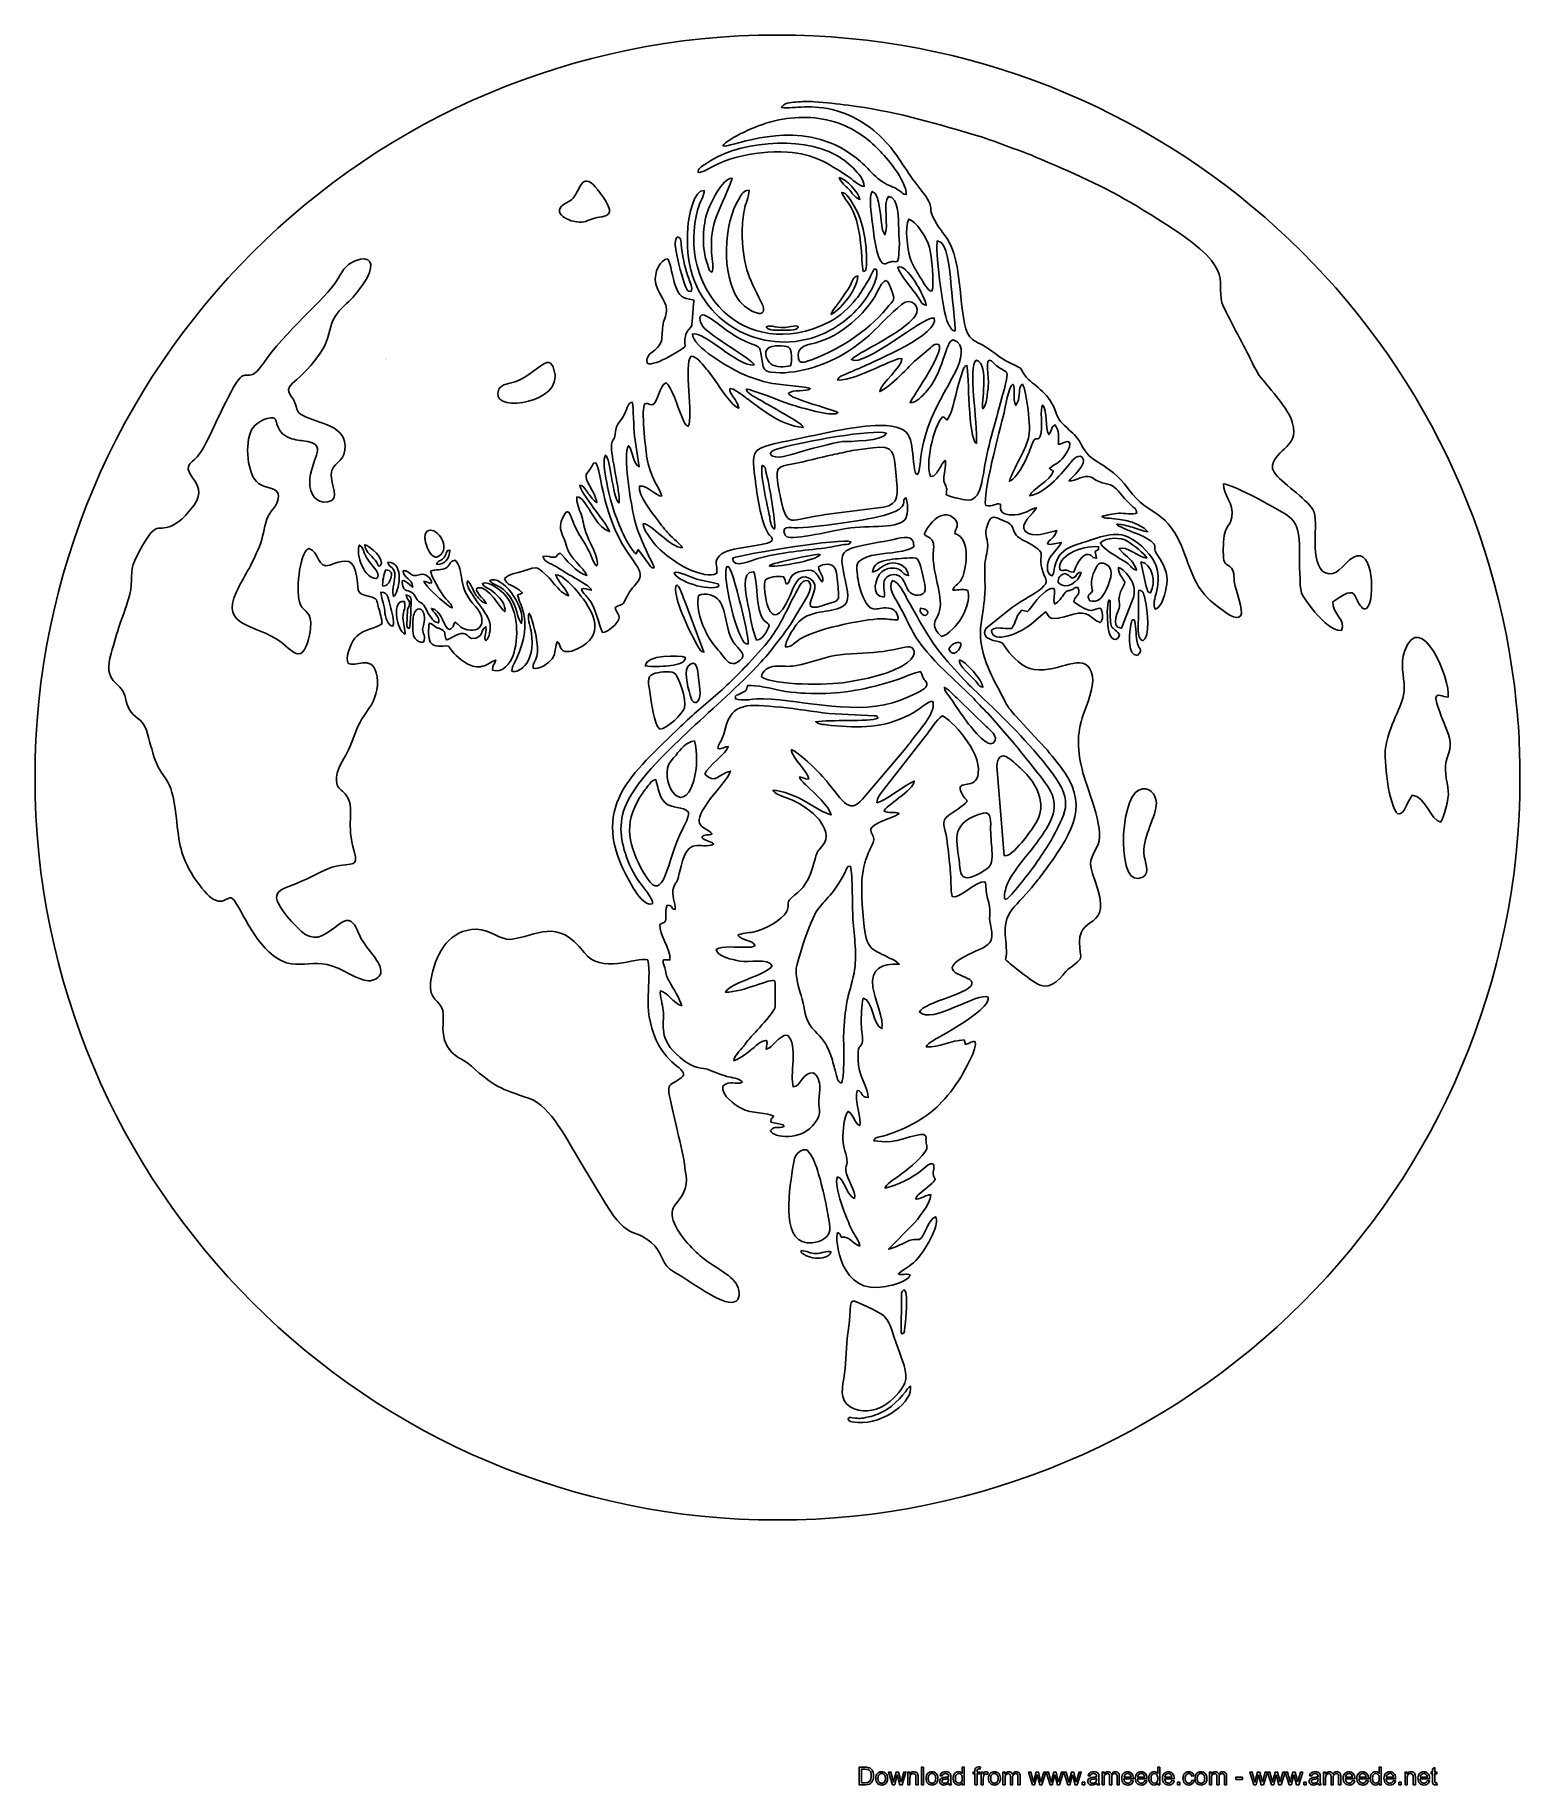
# Model space of a CAD drawing. Header units: millimetres. Extents: x 156 to 670, y -335 to 272.
import ezdxf

# ---------------------------------------------------------------- set-up
doc = ezdxf.new("R2010")
doc.units = ezdxf.units.MM
doc.header["$MEASUREMENT"] = 0
doc.layers.add('Layer 1', color=7, linetype='Continuous')

msp = doc.modelspace()

# ---------------------------------------------------------------- linework, layer by layer
at = {"layer": 'Layer 1'}
for points, knots in [([(413.055, 271.5417), (546.3807, 271.5417), (656.0048, 170.0865), (668.9496, 40.1685), (668.9496, 40.1685), (669.5424, 34.7373), (669.9247, 29.307), (670.0367, 23.982), (670.0367, 23.982), (670.1552, 20.7886), (670.234, 17.5851), (670.234, 14.3627), (670.234, 14.3627), (670.234, -127.6734), (555.0911, -242.8163), (413.055, -242.8163), (413.055, -242.8163), (271.0189, -242.8163), (155.876, -127.6734), (155.876, 14.3627), (155.876, 14.3627), (155.876, 156.3988), (271.0189, 271.5417), (413.055, 271.5417)], [0, 0, 0, 0, 0.14285714, 0.14285714, 0.14285714, 0.14285714, 0.28571429, 0.28571429, 0.28571429, 0.28571429, 0.42857143, 0.42857143, 0.42857143, 0.42857143, 0.57142857, 0.57142857, 0.57142857, 0.57142857, 0.71428571, 0.71428571, 0.71428571, 0.71428571, 1, 1, 1, 1]), ([(518.1421, 129.9113), (516.9199, 132.4985), (515.1147, 133.7625), (513.351, 135.4565), (513.351, 135.4565), (510.7476, 137.957), (510.4829, 138.0355), (509.0781, 141.8571), (509.0781, 141.8571), (506.8779, 147.843), (501.2097, 150.6392), (499.2274, 153.0271), (499.2274, 153.0271), (496.2711, 156.5883), (499.3975, 155.2755), (493.7327, 157.8828), (493.7327, 157.8828), (491.1376, 159.0772), (489.2564, 160.6026), (487.2651, 162.0844), (487.2651, 162.0844), (484.1294, 164.4179), (481.9256, 165.0441), (480.5553, 166.0462), (480.5553, 166.0462), (475.2826, 169.9018), (477.8567, 190.5016), (472.4498, 199.9897), (472.4498, 199.9897), (471.0465, 202.4523), (469.4385, 203.9524), (468.0797, 206.2897), (468.0797, 206.2897), (463.7482, 213.7405), (469.392, 209.8041), (460.9661, 220.2001), (460.9661, 220.2001), (458.3907, 223.3777), (455.4046, 228.621), (452.2821, 232.5301), (452.2821, 232.5301), (447.8149, 238.1227), (441.0862, 243.1126), (433.6206, 245.2591), (433.6206, 245.2591), (424.5695, 247.8614), (419.2098, 245.9706), (414.475, 246.3856), (414.475, 246.3856), (415.1185, 248.0256), (417.432, 248.0931), (419.3537, 248.3095), (419.3537, 248.3095), (421.4813, 248.5491), (423.7046, 248.5644), (425.8494, 248.4264), (425.8494, 248.4264), (429.8756, 248.1673), (433.7363, 247.6796), (437.5658, 247.2048), (437.5658, 247.2048), (452.5725, 245.3442), (466.2306, 241.3796), (480.3659, 237.2467), (480.3659, 237.2467), (486.9599, 235.3187), (493.4471, 232.7114), (499.8197, 230.3801), (499.8197, 230.3801), (501.6575, 229.7077), (502.9102, 229.0303), (504.5033, 228.3669), (504.5033, 228.3669), (516.9386, 223.1883), (528.2724, 218.0752), (539.7488, 210.8949), (539.7488, 210.8949), (541.2445, 209.9592), (542.4592, 209.2628), (543.8953, 208.3808), (543.8953, 208.3808), (572.7617, 190.6519), (564.8634, 187.3334), (566.9872, 178.7837), (566.9872, 178.7837), (567.4483, 176.9278), (574.2089, 164.6488), (575.8988, 161.309), (575.8988, 161.309), (577.1053, 158.9243), (579.0218, 154.6576), (580.4712, 152.8751), (580.4712, 152.8751), (583.7169, 148.8832), (590.1837, 141.8485), (591.3642, 137.4457), (591.3642, 137.4457), (592.8071, 132.0644), (591.0889, 130.741), (588.5155, 128.1371), (588.5155, 128.1371), (586.9944, 126.598), (582.9086, 123.3363), (585.0479, 120.0831), (585.0479, 120.0831), (587.381, 116.5352), (596.1446, 111.1133), (598.5006, 107.1762), (598.5006, 107.1762), (600.9872, 103.0206), (596.677, 88.1628), (602.8847, 85.1946), (602.8847, 85.1946), (606.3286, 83.548), (609.3604, 88.2412), (611.2146, 89.7501), (611.2146, 89.7501), (619.2509, 96.2894), (619.8909, 78.2745), (617.8975, 74.0442), (617.8975, 74.0442), (616.7832, 71.6796), (615.4369, 72.9983), (614.5221, 74.4835), (614.5221, 74.4835), (614.0785, 75.2039), (613.8672, 75.7635), (613.3857, 76.6861), (613.3857, 76.6861), (612.28, 78.804), (611.7381, 79.5584), (605.4166, 75.2283), (605.4166, 75.2283), (604.8868, 71.2207), (610.2927, 68.8776), (608.3787, 65.2287), (608.3787, 65.2287), (604.9685, 64.924), (600.2188, 70.2205), (598.3632, 72.6748), (598.3632, 72.6748), (593.8277, 78.6735), (594.274, 77.6444), (593.9468, 85.3033), (593.9468, 85.3033), (593.6005, 93.408), (594.9147, 101.0207), (590.3315, 104.684), (590.3315, 104.684), (588.1646, 106.416), (570.376, 116.1773), (567.5667, 116.0474), (567.5667, 116.0474), (567.3404, 112.3903), (571.1939, 109.4119), (570.4406, 104.53), (570.4406, 104.53), (569.8132, 100.4641), (567.333, 102.7346), (567.4516, 92.6422), (567.4516, 92.6422), (567.4981, 88.6873), (567.6879, 88.7368), (569.724, 87.404), (569.724, 87.404), (571.5307, 86.2214), (570.9895, 83.9198), (571.3628, 81.6687), (571.3628, 81.6687), (571.7387, 79.4021), (574.5471, 71.9078), (573.5495, 70.4333), (573.5495, 70.4333), (572.0063, 68.2327), (567.8441, 71.8958), (566.6889, 72.6887), (566.6889, 72.6887), (558.8416, 78.0747), (557.3346, 82.877), (554.0714, 91.7807), (554.0714, 91.7807), (548.0532, 108.2013), (542.2218, 103.8636), (534.5663, 114.2965), (534.5663, 114.2965), (527.1931, 124.3446), (521.6924, 122.3959), (518.1421, 129.9113)], [0, 0, 0, 0, 0.02083333, 0.02083333, 0.02083333, 0.02083333, 0.04166667, 0.04166667, 0.04166667, 0.04166667, 0.0625, 0.0625, 0.0625, 0.0625, 0.08333333, 0.08333333, 0.08333333, 0.08333333, 0.10416667, 0.10416667, 0.10416667, 0.10416667, 0.125, 0.125, 0.125, 0.125, 0.14583333, 0.14583333, 0.14583333, 0.14583333, 0.16666667, 0.16666667, 0.16666667, 0.16666667, 0.1875, 0.1875, 0.1875, 0.1875, 0.20833333, 0.20833333, 0.20833333, 0.20833333, 0.22916667, 0.22916667, 0.22916667, 0.22916667, 0.25, 0.25, 0.25, 0.25, 0.27083333, 0.27083333, 0.27083333, 0.27083333, 0.29166667, 0.29166667, 0.29166667, 0.29166667, 0.3125, 0.3125, 0.3125, 0.3125, 0.33333333, 0.33333333, 0.33333333, 0.33333333, 0.35416667, 0.35416667, 0.35416667, 0.35416667, 0.375, 0.375, 0.375, 0.375, 0.39583333, 0.39583333, 0.39583333, 0.39583333, 0.41666667, 0.41666667, 0.41666667, 0.41666667, 0.4375, 0.4375, 0.4375, 0.4375, 0.45833333, 0.45833333, 0.45833333, 0.45833333, 0.47916667, 0.47916667, 0.47916667, 0.47916667, 0.5, 0.5, 0.5, 0.5, 0.52083333, 0.52083333, 0.52083333, 0.52083333, 0.54166667, 0.54166667, 0.54166667, 0.54166667, 0.5625, 0.5625, 0.5625, 0.5625, 0.58333333, 0.58333333, 0.58333333, 0.58333333, 0.60416667, 0.60416667, 0.60416667, 0.60416667, 0.625, 0.625, 0.625, 0.625, 0.64583333, 0.64583333, 0.64583333, 0.64583333, 0.66666667, 0.66666667, 0.66666667, 0.66666667, 0.6875, 0.6875, 0.6875, 0.6875, 0.70833333, 0.70833333, 0.70833333, 0.70833333, 0.72916667, 0.72916667, 0.72916667, 0.72916667, 0.75, 0.75, 0.75, 0.75, 0.77083333, 0.77083333, 0.77083333, 0.77083333, 0.79166667, 0.79166667, 0.79166667, 0.79166667, 0.8125, 0.8125, 0.8125, 0.8125, 0.83333333, 0.83333333, 0.83333333, 0.83333333, 0.85416667, 0.85416667, 0.85416667, 0.85416667, 0.875, 0.875, 0.875, 0.875, 0.89583333, 0.89583333, 0.89583333, 0.89583333, 0.91666667, 0.91666667, 0.91666667, 0.91666667, 0.9375, 0.9375, 0.9375, 0.9375, 0.95833333, 0.95833333, 0.95833333, 0.95833333, 1, 1, 1, 1]), ([(394.1315, 233.1171), (395.3798, 235.6887), (406.9304, 240.5512), (410.7984, 241.5016), (410.7984, 241.5016), (418.1554, 243.3091), (425.4726, 243.6647), (432.8308, 241.4436), (432.8308, 241.4436), (439.1707, 239.5299), (444.5417, 235.5561), (448.171, 231.7592), (448.171, 231.7592), (450.7318, 229.0802), (457.578, 221.4862), (457.6613, 216.262), (457.6613, 216.262), (456.3173, 216.5764), (456.4998, 216.6542), (455.5165, 217.4295), (455.5165, 217.4295), (453.5224, 219.0017), (452.0239, 219.1256), (450.2547, 220.1682), (450.2547, 220.1682), (448.1233, 221.4241), (445.8919, 223.5993), (444.3597, 225.273), (444.3597, 225.273), (441.5305, 228.3637), (436.3903, 232.2496), (431.3053, 234.2372), (431.3053, 234.2372), (413.684, 241.1248), (396.0586, 232.1346), (394.1315, 233.1171)], [0, 0, 0, 0, 0.1, 0.1, 0.1, 0.1, 0.2, 0.2, 0.2, 0.2, 0.3, 0.3, 0.3, 0.3, 0.4, 0.4, 0.4, 0.4, 0.5, 0.5, 0.5, 0.5, 0.6, 0.6, 0.6, 0.6, 0.7, 0.7, 0.7, 0.7, 0.8, 0.8, 0.8, 0.8, 1, 1, 1, 1]), ([(385.5805, 223.8713), (385.5341, 225.358), (386.6093, 225.8269), (387.8503, 226.7423), (387.8503, 226.7423), (398.3253, 234.4686), (420.8024, 236.9081), (433.357, 229.9551), (433.357, 229.9551), (436.4445, 228.2452), (442.7364, 223.3597), (443.1079, 219.1709), (443.1079, 219.1709), (441.3342, 218.9524), (438.7491, 221.8351), (437.202, 222.7922), (437.202, 222.7922), (430.372, 227.0179), (425.7994, 230.4592), (416.4691, 230.9624), (416.4691, 230.9624), (410.3199, 231.2941), (404.3894, 230.6201), (399.0074, 229.2509), (399.0074, 229.2509), (392.3093, 227.5468), (387.4248, 223.7561), (385.5805, 223.8713)], [0, 0, 0, 0, 0.125, 0.125, 0.125, 0.125, 0.25, 0.25, 0.25, 0.25, 0.375, 0.375, 0.375, 0.375, 0.5, 0.5, 0.5, 0.5, 0.625, 0.625, 0.625, 0.625, 0.75, 0.75, 0.75, 0.75, 1, 1, 1, 1]), ([(354.8284, 210.1385), (353.8723, 208.1468), (350.9457, 208.6818), (348.9549, 207.9245), (348.9549, 207.9245), (346.3066, 206.917), (345.8591, 206.2481), (342.3307, 207.0409), (342.3307, 207.0409), (340.5615, 207.4384), (337.9076, 208.6794), (337.5571, 210.2477), (337.5571, 210.2477), (337.1062, 212.2652), (339.8324, 213.3415), (341.1338, 214.0774), (341.1338, 214.0774), (344.4676, 215.9625), (344.6636, 224.0835), (349.3011, 219.6309), (349.3011, 219.6309), (350.5026, 218.4772), (355.5046, 212.1678), (354.8284, 210.1385)], [0, 0, 0, 0, 0.14285714, 0.14285714, 0.14285714, 0.14285714, 0.28571429, 0.28571429, 0.28571429, 0.28571429, 0.42857143, 0.42857143, 0.42857143, 0.42857143, 0.57142857, 0.57142857, 0.57142857, 0.57142857, 0.71428571, 0.71428571, 0.71428571, 0.71428571, 1, 1, 1, 1]), ([(447.1919, 190.4542), (448.2888, 188.4816), (446.2348, 184.5598), (445.4562, 183.1324), (445.4562, 183.1324), (442.3558, 177.4491), (437.2431, 172.5337), (431.3053, 169.2655), (431.3053, 169.2655), (413.8767, 159.6728), (390.5371, 167.4494), (383.5955, 188.1793), (383.5955, 188.1793), (381.7354, 193.7339), (381.7197, 198.6183), (382.007, 204.7521), (382.007, 204.7521), (382.1764, 208.3709), (384.0875, 218.3034), (387.6875, 217.6526), (387.6875, 217.6526), (387.748, 216.226), (386.0086, 213.1652), (385.5106, 211.3663), (385.5106, 211.3663), (377.8974, 183.8629), (401.3023, 157.4735), (430.8326, 172.0656), (430.8326, 172.0656), (434.9076, 174.0793), (437.7966, 177.163), (440.2339, 180.0187), (440.2339, 180.0187), (441.5856, 181.6025), (442.4905, 183.2777), (443.6964, 185.2223), (443.6964, 185.2223), (444.3162, 186.2218), (444.7762, 186.9498), (445.2885, 187.9702), (445.2885, 187.9702), (446.8322, 191.0451), (446.0014, 190.2072), (447.1919, 190.4542)], [0, 0, 0, 0, 0.08333333, 0.08333333, 0.08333333, 0.08333333, 0.16666667, 0.16666667, 0.16666667, 0.16666667, 0.25, 0.25, 0.25, 0.25, 0.33333333, 0.33333333, 0.33333333, 0.33333333, 0.41666667, 0.41666667, 0.41666667, 0.41666667, 0.5, 0.5, 0.5, 0.5, 0.58333333, 0.58333333, 0.58333333, 0.58333333, 0.66666667, 0.66666667, 0.66666667, 0.66666667, 0.75, 0.75, 0.75, 0.75, 0.83333333, 0.83333333, 0.83333333, 0.83333333, 1, 1, 1, 1]), ([(390.4553, 189.4239), (389.4036, 189.7665), (389.5344, 189.9415), (389.1254, 191.0466), (389.1254, 191.0466), (387.0188, 196.7392), (386.9277, 202.7703), (388.2697, 208.5672), (388.2697, 208.5672), (389.2185, 212.6654), (394.1801, 222.2241), (397.3049, 221.9278), (397.3049, 221.9278), (397.3027, 220.8147), (392.5313, 210.7057), (391.4645, 207.4684), (391.4645, 207.4684), (388.62, 198.836), (391.3723, 192.1707), (390.4553, 189.4239)], [0, 0, 0, 0, 0.16666667, 0.16666667, 0.16666667, 0.16666667, 0.33333333, 0.33333333, 0.33333333, 0.33333333, 0.5, 0.5, 0.5, 0.5, 0.66666667, 0.66666667, 0.66666667, 0.66666667, 1, 1, 1, 1]), ([(434.4368, 222.1869), (436.756, 221.6807), (441.1652, 217.0815), (441.5935, 214.5911), (441.5935, 214.5911), (439.5325, 215.1974), (438.9971, 216.9756), (437.6791, 218.2664), (437.6791, 218.2664), (436.8264, 219.1014), (434.8136, 220.5355), (434.4368, 222.1869)], [0, 0, 0, 0, 0.25, 0.25, 0.25, 0.25, 0.5, 0.5, 0.5, 0.5, 1, 1, 1, 1]), ([(400.8349, 203.7546), (400.8576, 192.0936), (402.995, 187.678), (407.4144, 178.9913), (407.4144, 178.9913), (410.8924, 172.155), (402.4654, 175.5395), (399.4395, 180.0183), (399.4395, 180.0183), (393.7245, 188.477), (394.1239, 205.9522), (399.8385, 215.0751), (399.8385, 215.0751), (400.6972, 216.4459), (401.207, 217.6784), (403.2001, 217.7828), (403.2001, 217.7828), (403.2538, 215.3507), (401.9672, 213.272), (401.5709, 211.0539), (401.5709, 211.0539), (401.1632, 208.7722), (400.8302, 206.147), (400.8349, 203.7546)], [0, 0, 0, 0, 0.14285714, 0.14285714, 0.14285714, 0.14285714, 0.28571429, 0.28571429, 0.28571429, 0.28571429, 0.42857143, 0.42857143, 0.42857143, 0.42857143, 0.57142857, 0.57142857, 0.57142857, 0.57142857, 0.71428571, 0.71428571, 0.71428571, 0.71428571, 1, 1, 1, 1]), ([(442.6993, 189.6729), (441.9402, 193.3674), (442.5821, 204.5249), (438.5667, 211.796), (438.5667, 211.796), (437.8136, 213.1598), (435.5016, 215.8752), (435.2975, 217.0456), (435.2975, 217.0456), (437.0202, 217.0503), (438.7685, 213.7149), (439.6552, 212.2239), (439.6552, 212.2239), (442.853, 206.8473), (443.9891, 199.5244), (443.8747, 193.0798), (443.8747, 193.0798), (443.802, 188.9873), (443.3767, 189.9532), (442.6993, 189.6729)], [0, 0, 0, 0, 0.16666667, 0.16666667, 0.16666667, 0.16666667, 0.33333333, 0.33333333, 0.33333333, 0.33333333, 0.5, 0.5, 0.5, 0.5, 0.66666667, 0.66666667, 0.66666667, 0.66666667, 1, 1, 1, 1]), ([(449.5501, 192.4395), (447.1346, 193.6272), (446.2883, 204.1409), (445.8794, 206.8538), (445.8794, 206.8538), (445.54, 209.1058), (444.6591, 215.7243), (445.8887, 217.3463), (445.8887, 217.3463), (448.7673, 216.3865), (448.6489, 207.6203), (449.3812, 203.9561), (449.3812, 203.9561), (449.3812, 203.9561), (450.1944, 202.3698), (450.1944, 202.3698), (450.1944, 202.3698), (451.7792, 205.0808), (449.3547, 213.3574), (451.5262, 215.6546), (451.5262, 215.6546), (454.9745, 215.543), (455.024, 207.4166), (455.024, 204.4219), (455.024, 204.4219), (455.024, 202.324), (455.3644, 200.1129), (455.25, 198.082), (455.25, 198.082), (454.8274, 190.5749), (454.9627, 194.0271), (451.4635, 192.7909), (451.4635, 192.7909), (450.6944, 192.5192), (450.51, 191.9676), (449.5501, 192.4395)], [0, 0, 0, 0, 0.1, 0.1, 0.1, 0.1, 0.2, 0.2, 0.2, 0.2, 0.3, 0.3, 0.3, 0.3, 0.4, 0.4, 0.4, 0.4, 0.5, 0.5, 0.5, 0.5, 0.6, 0.6, 0.6, 0.6, 0.7, 0.7, 0.7, 0.7, 0.8, 0.8, 0.8, 0.8, 1, 1, 1, 1]), ([(466.5411, 182.7562), (464.9559, 183.0493), (463.6321, 185.9533), (462.6042, 187.4672), (462.6042, 187.4672), (461.3687, 189.2865), (460.4312, 190.9783), (459.4509, 192.9902), (459.4509, 192.9902), (458.2751, 195.4032), (456.8457, 205.5038), (458.5345, 207.7826), (458.5345, 207.7826), (460.8496, 207.2357), (464.9227, 201.2137), (465.7312, 197.9273), (465.7312, 197.9273), (466.3374, 195.4632), (467.5076, 185.183), (466.5411, 182.7562)], [0, 0, 0, 0, 0.16666667, 0.16666667, 0.16666667, 0.16666667, 0.33333333, 0.33333333, 0.33333333, 0.33333333, 0.5, 0.5, 0.5, 0.5, 0.66666667, 0.66666667, 0.66666667, 0.66666667, 1, 1, 1, 1]), ([(381.3053, 184.2307), (380.2056, 186.7332), (378.3961, 193.7982), (377.9427, 196.6), (377.9427, 196.6), (377.6305, 198.5293), (377.2691, 200.7855), (378.4689, 201.6295), (378.4689, 201.6295), (379.7879, 201.2693), (379.52, 200.1027), (379.9673, 196.8614), (379.9673, 196.8614), (380.4291, 193.5142), (381.1159, 190.3), (382.296, 187.2316), (382.296, 187.2316), (382.8025, 185.9145), (383.8311, 183.9436), (383.1394, 182.6399), (383.1394, 182.6399), (381.8925, 182.7885), (381.7961, 183.1138), (381.3053, 184.2307)], [0, 0, 0, 0, 0.14285714, 0.14285714, 0.14285714, 0.14285714, 0.28571429, 0.28571429, 0.28571429, 0.28571429, 0.42857143, 0.42857143, 0.42857143, 0.42857143, 0.57142857, 0.57142857, 0.57142857, 0.57142857, 0.71428571, 0.71428571, 0.71428571, 0.71428571, 1, 1, 1, 1]), ([(474.6362, 168.9713), (473.3614, 169.1928), (473.1928, 169.5984), (472.1662, 171.6691), (472.1662, 171.6691), (469.9809, 176.0771), (467.6655, 198.0382), (468.4109, 200.2148), (468.4109, 200.2148), (471.818, 200.5112), (472.7908, 189.5047), (473.104, 185.8366), (473.104, 185.8366), (473.303, 183.5064), (474.8279, 169.707), (474.6362, 168.9713)], [0, 0, 0, 0, 0.2, 0.2, 0.2, 0.2, 0.4, 0.4, 0.4, 0.4, 0.6, 0.6, 0.6, 0.6, 1, 1, 1, 1]), ([(264.3962, 53.888), (266.7569, 52.4684), (272.2794, 56.8963), (274.101, 50.66), (274.101, 50.66), (275.177, 46.9765), (274.0301, 42.2713), (272.3909, 39.5812), (272.3909, 39.5812), (270.6942, 36.7969), (268.7963, 34.5913), (267.371, 31.273), (267.371, 31.273), (265.8918, 27.8293), (265.1519, 24.8546), (263.3979, 21.8773), (263.3979, 21.8773), (262.1092, 19.69), (259.2938, 15.167), (260.5639, 11.7471), (260.5639, 11.7471), (261.1125, 10.2702), (262.6968, 9.6823), (263.6989, 8.2125), (263.6989, 8.2125), (266.8464, 3.596), (263.6941, -0.5083), (266.0044, -9.5487), (266.0044, -9.5487), (267.6321, -15.9179), (267.7553, -15.394), (261.4133, -16.1434), (261.4133, -16.1434), (258.0804, -16.5372), (254.3658, -18.5649), (251.5809, -20.0198), (251.5809, -20.0198), (242.2222, -24.9091), (235.9114, -23.6613), (241.8663, -31.9658), (241.8663, -31.9658), (243.4655, -34.1961), (246.1942, -37.1228), (248.2187, -38.9612), (248.2187, -38.9612), (256.2897, -46.2898), (261.8068, -31.0119), (266.2443, -36.2801), (266.2443, -36.2801), (267.137, -37.34), (267.7862, -39.2645), (268.4786, -40.7235), (268.4786, -40.7235), (270.5443, -45.0762), (276.3315, -49.6313), (275.6122, -53.4007), (275.6122, -53.4007), (275.3083, -54.9933), (273.2732, -56.0848), (271.3954, -56.0587), (271.3954, -56.0587), (267.7292, -56.0077), (261.9321, -51.4381), (257.0774, -50.4551), (257.0774, -50.4551), (252.2468, -49.477), (248.9775, -50.7807), (244.7185, -50.1838), (244.7185, -50.1838), (235.3766, -48.8747), (229.4592, -35.8377), (225.5882, -29.2299), (225.5882, -29.2299), (222.6663, -24.2421), (222.3905, -31.1382), (216.8663, -27.2777), (216.8663, -27.2777), (215.3503, -26.2182), (211.9156, -21.8892), (210.7842, -20.0031), (210.7842, -20.0031), (206.0486, -12.109), (205.9632, -9.2325), (204.7591, 0.9376), (204.7591, 0.9376), (202.9883, 15.8935), (200.4001, 12.5873), (197.4972, 20.421), (197.4972, 20.421), (196.2784, 23.7103), (195.5693, 27.4312), (194.4612, 30.7112), (194.4612, 30.7112), (192.9078, 35.309), (190.1651, 34.6904), (188.4631, 38.0733), (188.4631, 38.0733), (186.1753, 42.6205), (188.2649, 43.0708), (183.9379, 46.8939), (183.9379, 46.8939), (180.9991, 49.4906), (180.9464, 52.7856), (182.2468, 57.3177), (182.2468, 57.3177), (183.3576, 61.189), (184.0976, 64.0994), (185.4199, 67.838), (185.4199, 67.838), (186.5656, 71.0771), (187.7728, 74.257), (188.7007, 77.8773), (188.7007, 77.8773), (189.8694, 82.437), (188.5984, 85.7231), (190.4482, 89.5072), (190.4482, 89.5072), (198.6627, 106.3108), (197.8778, 97.9956), (204.4475, 102.1916), (204.4475, 102.1916), (207.0828, 103.8748), (208.0028, 105.1389), (209.6267, 107.0264), (209.6267, 107.0264), (213.7405, 111.808), (213.3008, 114.352), (210.329, 118.3416), (210.329, 118.3416), (206.8454, 123.0183), (210.8457, 123.3739), (212.9074, 126.4383), (212.9074, 126.4383), (216.6199, 131.9567), (223.4322, 149.259), (226.925, 152.7949), (226.925, 152.7949), (229.5102, 155.412), (230.5, 151.0498), (235.0807, 157.9778), (235.0807, 157.9778), (241.6685, 167.9415), (256.9301, 180.7769), (260.2452, 186.1981), (260.2452, 186.1981), (262.2559, 189.4864), (263.1097, 191.7608), (266.8275, 193.3062), (266.8275, 193.3062), (272.0842, 195.4914), (273.432, 192.1578), (271.0595, 187.7078), (271.0595, 187.7078), (269.9416, 185.611), (266.9262, 181.6627), (265.4038, 180.0372), (265.4038, 180.0372), (263.4247, 177.9239), (260.6369, 176.1368), (259.1992, 172.8875), (259.1992, 172.8875), (257.866, 169.8745), (257.5425, 166.254), (255.7369, 163.0037), (255.7369, 163.0037), (253.8531, 159.6127), (249.1133, 154.2226), (246.5379, 152.193), (246.5379, 152.193), (241.1954, 147.9827), (244.6574, 147.7829), (245.9642, 143.9611), (245.9642, 143.9611), (246.7632, 141.6242), (246.6121, 140.9202), (248.5028, 139.8354), (248.5028, 139.8354), (254.0373, 136.6601), (264.2656, 136.688), (263.1995, 127.779), (263.1995, 127.779), (262.6465, 123.1575), (258.7296, 123.7014), (258.4489, 119.2951), (258.4489, 119.2951), (258.2449, 116.0934), (261.8897, 110.4873), (257.2923, 109.8176), (257.2923, 109.8176), (253.1165, 109.2093), (251.0083, 112.6309), (251.0313, 116.6697), (251.0313, 116.6697), (251.0749, 124.3567), (257.5137, 129.3006), (250.3497, 130.6974), (250.3497, 130.6974), (248.3264, 131.0918), (246.7784, 131.1115), (244.7655, 131.7132), (244.7655, 131.7132), (239.0966, 133.4078), (239.9901, 138.2091), (238.6473, 138.9076), (238.6473, 138.9076), (235.6484, 139.3225), (232.0141, 136.8802), (230.9134, 134.7859), (230.9134, 134.7859), (228.4516, 130.1021), (229.3094, 119.216), (233.2461, 116.2328), (233.2461, 116.2328), (235.7894, 114.3055), (240.3532, 115.0222), (240.2187, 111.7105), (240.2187, 111.7105), (240.0708, 108.0683), (237.1314, 106.9014), (236.1815, 103.832), (236.1815, 103.832), (235.1439, 100.4792), (234.9304, 97.7412), (233.5874, 94.3973), (233.5874, 94.3973), (230.7237, 87.2674), (228.2263, 84.1575), (225.6664, 78.6438), (225.6664, 78.6438), (219.9021, 66.2278), (232.4495, 67.6098), (241.0434, 61.3065), (241.0434, 61.3065), (242.9089, 59.9382), (246.0104, 56.3392), (247.9451, 57.3386), (247.9451, 57.3386), (249.9433, 58.3708), (250.9733, 63.2451), (251.2937, 65.9895), (251.2937, 65.9895), (252.016, 72.1746), (249.1223, 71.2526), (247.765, 74.3682), (247.765, 74.3682), (246.2032, 77.9533), (247.1959, 91.8505), (250.6975, 93.714), (250.6975, 93.714), (254.2963, 92.5983), (253.7505, 86.4664), (258.0515, 87.9497), (258.0515, 87.9497), (261.9407, 89.2909), (265.529, 90.9844), (266.8884, 85.8435), (266.8884, 85.8435), (268.6484, 79.1878), (265.9702, 78.2807), (271.7428, 77.0131), (271.7428, 77.0131), (274.6927, 76.3654), (274.0955, 75.8861), (274.8696, 73.1463), (274.8696, 73.1463), (275.343, 71.4707), (276.0872, 69.2529), (276.0633, 67.5566), (276.0633, 67.5566), (273.5205, 65.816), (270.0426, 65.8711), (267.3099, 63.3456), (267.3099, 63.3456), (265.5301, 61.7007), (263.6761, 56.9036), (264.0911, 54.6711), (264.0911, 54.6711), (264.1073, 54.5839), (264.1573, 54.4657), (264.174, 54.3967), (264.174, 54.3967), (264.174, 54.3967), (264.3962, 53.888), (264.3962, 53.888)], [0, 0, 0, 0, 0.01388889, 0.01388889, 0.01388889, 0.01388889, 0.02777778, 0.02777778, 0.02777778, 0.02777778, 0.04166667, 0.04166667, 0.04166667, 0.04166667, 0.05555556, 0.05555556, 0.05555556, 0.05555556, 0.06944444, 0.06944444, 0.06944444, 0.06944444, 0.08333333, 0.08333333, 0.08333333, 0.08333333, 0.09722222, 0.09722222, 0.09722222, 0.09722222, 0.11111111, 0.11111111, 0.11111111, 0.11111111, 0.125, 0.125, 0.125, 0.125, 0.13888889, 0.13888889, 0.13888889, 0.13888889, 0.15277778, 0.15277778, 0.15277778, 0.15277778, 0.16666667, 0.16666667, 0.16666667, 0.16666667, 0.18055556, 0.18055556, 0.18055556, 0.18055556, 0.19444444, 0.19444444, 0.19444444, 0.19444444, 0.20833333, 0.20833333, 0.20833333, 0.20833333, 0.22222222, 0.22222222, 0.22222222, 0.22222222, 0.23611111, 0.23611111, 0.23611111, 0.23611111, 0.25, 0.25, 0.25, 0.25, 0.26388889, 0.26388889, 0.26388889, 0.26388889, 0.27777778, 0.27777778, 0.27777778, 0.27777778, 0.29166667, 0.29166667, 0.29166667, 0.29166667, 0.30555556, 0.30555556, 0.30555556, 0.30555556, 0.31944444, 0.31944444, 0.31944444, 0.31944444, 0.33333333, 0.33333333, 0.33333333, 0.33333333, 0.34722222, 0.34722222, 0.34722222, 0.34722222, 0.36111111, 0.36111111, 0.36111111, 0.36111111, 0.375, 0.375, 0.375, 0.375, 0.38888889, 0.38888889, 0.38888889, 0.38888889, 0.40277778, 0.40277778, 0.40277778, 0.40277778, 0.41666667, 0.41666667, 0.41666667, 0.41666667, 0.43055556, 0.43055556, 0.43055556, 0.43055556, 0.44444444, 0.44444444, 0.44444444, 0.44444444, 0.45833333, 0.45833333, 0.45833333, 0.45833333, 0.47222222, 0.47222222, 0.47222222, 0.47222222, 0.48611111, 0.48611111, 0.48611111, 0.48611111, 0.5, 0.5, 0.5, 0.5, 0.51388889, 0.51388889, 0.51388889, 0.51388889, 0.52777778, 0.52777778, 0.52777778, 0.52777778, 0.54166667, 0.54166667, 0.54166667, 0.54166667, 0.55555556, 0.55555556, 0.55555556, 0.55555556, 0.56944444, 0.56944444, 0.56944444, 0.56944444, 0.58333333, 0.58333333, 0.58333333, 0.58333333, 0.59722222, 0.59722222, 0.59722222, 0.59722222, 0.61111111, 0.61111111, 0.61111111, 0.61111111, 0.625, 0.625, 0.625, 0.625, 0.63888889, 0.63888889, 0.63888889, 0.63888889, 0.65277778, 0.65277778, 0.65277778, 0.65277778, 0.66666667, 0.66666667, 0.66666667, 0.66666667, 0.68055556, 0.68055556, 0.68055556, 0.68055556, 0.69444444, 0.69444444, 0.69444444, 0.69444444, 0.70833333, 0.70833333, 0.70833333, 0.70833333, 0.72222222, 0.72222222, 0.72222222, 0.72222222, 0.73611111, 0.73611111, 0.73611111, 0.73611111, 0.75, 0.75, 0.75, 0.75, 0.76388889, 0.76388889, 0.76388889, 0.76388889, 0.77777778, 0.77777778, 0.77777778, 0.77777778, 0.79166667, 0.79166667, 0.79166667, 0.79166667, 0.80555556, 0.80555556, 0.80555556, 0.80555556, 0.81944444, 0.81944444, 0.81944444, 0.81944444, 0.83333333, 0.83333333, 0.83333333, 0.83333333, 0.84722222, 0.84722222, 0.84722222, 0.84722222, 0.86111111, 0.86111111, 0.86111111, 0.86111111, 0.875, 0.875, 0.875, 0.875, 0.88888889, 0.88888889, 0.88888889, 0.88888889, 0.90277778, 0.90277778, 0.90277778, 0.90277778, 0.91666667, 0.91666667, 0.91666667, 0.91666667, 0.93055556, 0.93055556, 0.93055556, 0.93055556, 0.94444444, 0.94444444, 0.94444444, 0.94444444, 0.95833333, 0.95833333, 0.95833333, 0.95833333, 0.97222222, 0.97222222, 0.97222222, 0.97222222, 1, 1, 1, 1]), ([(367.9276, 157.8494), (366.8469, 161.67), (371.935, 161.6443), (372.8543, 165.6181), (372.8543, 165.6181), (373.2098, 167.1549), (373.0468, 169.5949), (373.4344, 171.4606), (373.4344, 171.4606), (373.8404, 173.415), (374.7509, 174.4933), (374.551, 176.7367), (374.551, 176.7367), (374.2595, 180.0087), (371.3996, 182.3491), (370.8202, 185.763), (370.8202, 185.763), (370.2184, 189.3078), (372.4234, 193.8763), (375.0209, 193.9637), (375.0209, 193.9637), (376.1129, 192.4509), (376.699, 187.3616), (377.6196, 184.8866), (377.6196, 184.8866), (379.1443, 180.7876), (379.7464, 180.5924), (384.0977, 179.7064), (384.0977, 179.7064), (384.1192, 179.5305), (383.4057, 171.0631), (383.3333, 170.8959), (383.3333, 170.8959), (382.8973, 169.8907), (381.8895, 169.2828), (381.3442, 167.8419), (381.3442, 167.8419), (380.6536, 166.017), (381.1451, 165.2608), (380.9842, 163.4813), (380.9842, 163.4813), (380.9841, 163.4812), (370.6109, 156.3711), (367.9276, 157.8494)], [0, 0, 0, 0, 0.08333333, 0.08333333, 0.08333333, 0.08333333, 0.16666667, 0.16666667, 0.16666667, 0.16666667, 0.25, 0.25, 0.25, 0.25, 0.33333333, 0.33333333, 0.33333333, 0.33333333, 0.41666667, 0.41666667, 0.41666667, 0.41666667, 0.5, 0.5, 0.5, 0.5, 0.58333333, 0.58333333, 0.58333333, 0.58333333, 0.66666667, 0.66666667, 0.66666667, 0.66666667, 0.75, 0.75, 0.75, 0.75, 0.83333333, 0.83333333, 0.83333333, 0.83333333, 1, 1, 1, 1]), ([(431.5284, 174.7491), (431.8442, 176.0756), (436.5193, 181.4788), (438.3298, 184.9264), (438.3298, 184.9264), (439.1089, 186.4101), (439.1234, 187.795), (440.8742, 188.1048), (440.8742, 188.1048), (440.911, 185.598), (438.5494, 181.7826), (437.3603, 180.2229), (437.3603, 180.2229), (436.4883, 179.0792), (433.1363, 175.1539), (431.5284, 174.7491)], [0, 0, 0, 0, 0.2, 0.2, 0.2, 0.2, 0.4, 0.4, 0.4, 0.4, 0.6, 0.6, 0.6, 0.6, 1, 1, 1, 1]), ([(461.6875, 180.8782), (460.0741, 183.128), (455.1412, 188.8622), (454.7764, 191.1391), (454.7764, 191.1391), (457.5791, 192.7886), (464.261, 180.7956), (464.5629, 177.9373), (464.5629, 177.9373), (462.6594, 178.3263), (462.6955, 179.4727), (461.6875, 180.8782)], [0, 0, 0, 0, 0.25, 0.25, 0.25, 0.25, 0.5, 0.5, 0.5, 0.5, 1, 1, 1, 1]), ([(450.528, 186.4971), (451.8291, 185.7346), (451.6475, 185.4487), (452.2164, 184.0921), (452.2164, 184.0921), (454.1414, 179.5021), (453.3784, 179.9381), (450.7921, 176.7952), (450.7921, 176.7952), (444.1411, 168.7129), (433.3796, 161.8457), (423.3077, 158.5299), (423.3077, 158.5299), (421.9689, 158.0891), (420.7932, 157.7228), (420.3659, 159.3609), (420.3659, 159.3609), (419.1675, 163.955), (424.1284, 164.3094), (426.2859, 164.9259), (426.2859, 164.9259), (435.1206, 167.4504), (443.3533, 174.6464), (447.4141, 182.1841), (447.4141, 182.1841), (448.2098, 183.661), (449.0262, 185.7562), (450.528, 186.4971)], [0, 0, 0, 0, 0.125, 0.125, 0.125, 0.125, 0.25, 0.25, 0.25, 0.25, 0.375, 0.375, 0.375, 0.375, 0.5, 0.5, 0.5, 0.5, 0.625, 0.625, 0.625, 0.625, 0.75, 0.75, 0.75, 0.75, 1, 1, 1, 1]), ([(404.9817, 157.1794), (404.5291, 159.1284), (390.1303, 167.0455), (387.251, 170.5009), (387.251, 170.5009), (386.5695, 171.3188), (385.2952, 174.3675), (387.1508, 174.6242), (387.1508, 174.6242), (388.4766, 174.8076), (393.4051, 170.7282), (394.6345, 169.8761), (394.6345, 169.8761), (397.0837, 168.1785), (399.3352, 166.4537), (402.5953, 165.1654), (402.5953, 165.1654), (407.8947, 163.0713), (406.7886, 164.0613), (407.8108, 158.046), (407.8108, 158.046), (408.1654, 155.9588), (408.6744, 154.9662), (410.8277, 154.7184), (410.8277, 154.7184), (419.1474, 153.7609), (428.8512, 156.7876), (435.8908, 161.0122), (435.8908, 161.0122), (446.6892, 167.4924), (447.7341, 171.4005), (456.0577, 178.2078), (456.0577, 178.2078), (459.482, 181.0083), (462.9212, 177.4159), (460.7324, 174.2003), (460.7324, 174.2003), (459.4373, 172.2974), (456.5598, 170.1512), (454.1116, 168.4926), (454.1116, 168.4926), (450.3761, 165.962), (440.2604, 160.7686), (438.6769, 159.1463), (438.6769, 159.1463), (443.1295, 156.2839), (463.3722, 174.2055), (467.3297, 173.5086), (467.3297, 173.5086), (469.3486, 168.065), (446.953, 158.6406), (442.8005, 156.7588), (442.8005, 156.7588), (441.0559, 155.9682), (439.6258, 155.3736), (437.933, 154.6094), (437.933, 154.6094), (435.1574, 153.3563), (434.2593, 153.4709), (433.8724, 151.9466), (433.8724, 151.9466), (441.3566, 152.0693), (453.8846, 160.3004), (456.1336, 159.3771), (456.1336, 159.3771), (456.2073, 156.483), (448.8906, 151.0472), (448.4652, 148.052), (448.4652, 148.052), (452.4568, 149.8455), (458.7833, 157.0555), (460.9919, 158.92), (460.9919, 158.92), (460.9919, 158.92), (466.0255, 163.2267), (466.0255, 163.2267), (466.0255, 163.2267), (466.7208, 163.833), (467.2936, 164.5074), (468.2119, 164.4984), (468.2119, 164.4984), (472.9859, 164.4518), (459.488, 145.9866), (459.0283, 144.1587), (459.0283, 144.1587), (460.8608, 143.9184), (463.5352, 146.8852), (464.4208, 147.8192), (464.4208, 147.8192), (470.5089, 154.2408), (471.2127, 165.749), (473.8805, 165.9382), (473.8805, 165.9382), (478.5908, 164.8191), (476.4338, 158.3432), (474.6846, 154.9044), (474.6846, 154.9044), (471.8029, 149.2391), (468.5485, 144.0688), (466.2996, 138.5894), (466.2996, 138.5894), (464.7255, 134.7544), (463.3678, 130.2928), (462.7933, 126.1773), (462.7933, 126.1773), (462.512, 124.1628), (462.4968, 122.0178), (461.8572, 120.0269), (461.8572, 120.0269), (461.613, 119.267), (461.8127, 119.7215), (461.537, 119.2806), (461.537, 119.2806), (460.7806, 119.7905), (460.8858, 119.3266), (460.4037, 122.1762), (460.4037, 122.1762), (459.018, 130.3678), (461.1678, 136.447), (448.5249, 136.2776), (448.5249, 136.2776), (439.688, 136.1592), (430.8241, 133.9095), (422.6291, 132.2149), (422.6291, 132.2149), (404.9687, 128.5631), (403.9086, 129.1545), (404.9915, 120.2209), (404.9915, 120.2209), (405.6686, 114.6361), (406.6831, 106.3009), (408.6994, 101.2013), (408.6994, 101.2013), (410.4843, 96.687), (411.341, 98.5729), (411.1442, 96.3143), (411.1442, 96.3143), (407.8773, 94.0431), (396.3708, 94.625), (392.9197, 91.194), (392.9197, 91.194), (390.9772, 89.2629), (392.2825, 87.9647), (391.9932, 85.1155), (391.9932, 85.1155), (389.8512, 83.666), (385.8033, 85.1156), (383.2535, 86.086), (383.2535, 86.086), (380.4542, 87.1514), (378.3171, 88.7316), (376.2824, 90.1222), (376.2824, 90.1222), (374.2403, 91.5178), (371.9557, 93.5267), (370.5018, 95.3462), (370.5018, 95.3462), (369.5124, 96.5845), (366.4638, 100.1594), (366.5723, 102.2357), (366.5723, 102.2357), (369.1723, 102.5453), (376.066, 93.7351), (380.0719, 94.0164), (380.0719, 94.0164), (379.6809, 94.9728), (376.7786, 97.2756), (375.4798, 98.6554), (375.4798, 98.6554), (374.105, 100.116), (372.7142, 101.8421), (371.4331, 103.6223), (371.4331, 103.6223), (370.0441, 105.5522), (364.604, 112.1816), (365.2132, 115.2499), (365.2132, 115.2499), (368.0155, 115.7188), (371.1191, 111.714), (372.9529, 111.8413), (372.9529, 111.8413), (372.698, 113.9041), (368.6896, 118.275), (367.7346, 125.6817), (367.7346, 125.6817), (367.4029, 128.2547), (365.7069, 142.5739), (367.082, 143.7443), (367.082, 143.7443), (368.6224, 144.4563), (367.9636, 143.1363), (369.8494, 143.5767), (369.8494, 143.5767), (371.8623, 144.4737), (371.9383, 149.9722), (374.4656, 151.0875), (374.4656, 151.0875), (376.3199, 149.9596), (378.4274, 142.7393), (379.8857, 139.4354), (379.8857, 139.4354), (380.6518, 137.6998), (380.8675, 136.4849), (382.1386, 136.0276), (382.1386, 136.0276), (384.0943, 139.2291), (380.4089, 157.5132), (383.1485, 160.2778), (383.1485, 160.2778), (385.0686, 160.2449), (386.7994, 157.8106), (387.9292, 156.4955), (387.9292, 156.4955), (388.7441, 155.5469), (389.1658, 155.0328), (389.843, 154.0644), (389.843, 154.0644), (390.4555, 153.1884), (391.0245, 152.5227), (391.6636, 151.5535), (391.6636, 151.5535), (392.8393, 149.7707), (397.4322, 142.8642), (399.6276, 142.2838), (399.6276, 142.2838), (399.3544, 144.3475), (397.7072, 145.9148), (396.9014, 147.4907), (396.9014, 147.4907), (394.6309, 151.9308), (402.5216, 145.5445), (402.6062, 145.4849), (402.6062, 145.4849), (408.2239, 141.5279), (413.8091, 136.4825), (421.9237, 135.5527), (421.9237, 135.5527), (421.5597, 136.5086), (421.9395, 136.158), (420.7866, 136.9818), (420.7866, 136.9818), (418.0698, 138.923), (409.728, 143.4464), (406.5225, 145.3948), (406.5225, 145.3948), (405.1669, 146.2189), (402.3568, 147.3658), (402.3017, 148.8789), (402.3017, 148.8789), (403.5439, 148.9722), (414.8065, 144.5039), (417.1667, 143.7043), (417.1667, 143.7043), (419.4313, 142.9372), (430.5131, 139.6461), (433.1434, 140.3677), (433.1434, 140.3677), (434.0627, 140.6198), (433.3719, 140.2922), (433.9765, 140.8103), (433.9765, 140.8103), (430.4417, 142.379), (418.0701, 145.3513), (416.7716, 147.3651), (416.7716, 147.3651), (418.453, 148.953), (422.9136, 147.8008), (424.4064, 149.0334), (424.4064, 149.0334), (423.4541, 149.7441), (413.5633, 150.4178), (411.2849, 150.8704), (411.2849, 150.8704), (407.0262, 151.7165), (403.5895, 152.9108), (400.0365, 154.5814), (400.0365, 154.5814), (396.1916, 156.3892), (383.7038, 163.4944), (383.5811, 167.9404), (383.5811, 167.9404), (387.9401, 168.996), (399.0088, 156.7878), (404.9817, 157.1794)], [0, 0, 0, 0, 0.01388889, 0.01388889, 0.01388889, 0.01388889, 0.02777778, 0.02777778, 0.02777778, 0.02777778, 0.04166667, 0.04166667, 0.04166667, 0.04166667, 0.05555556, 0.05555556, 0.05555556, 0.05555556, 0.06944444, 0.06944444, 0.06944444, 0.06944444, 0.08333333, 0.08333333, 0.08333333, 0.08333333, 0.09722222, 0.09722222, 0.09722222, 0.09722222, 0.11111111, 0.11111111, 0.11111111, 0.11111111, 0.125, 0.125, 0.125, 0.125, 0.13888889, 0.13888889, 0.13888889, 0.13888889, 0.15277778, 0.15277778, 0.15277778, 0.15277778, 0.16666667, 0.16666667, 0.16666667, 0.16666667, 0.18055556, 0.18055556, 0.18055556, 0.18055556, 0.19444444, 0.19444444, 0.19444444, 0.19444444, 0.20833333, 0.20833333, 0.20833333, 0.20833333, 0.22222222, 0.22222222, 0.22222222, 0.22222222, 0.23611111, 0.23611111, 0.23611111, 0.23611111, 0.25, 0.25, 0.25, 0.25, 0.26388889, 0.26388889, 0.26388889, 0.26388889, 0.27777778, 0.27777778, 0.27777778, 0.27777778, 0.29166667, 0.29166667, 0.29166667, 0.29166667, 0.30555556, 0.30555556, 0.30555556, 0.30555556, 0.31944444, 0.31944444, 0.31944444, 0.31944444, 0.33333333, 0.33333333, 0.33333333, 0.33333333, 0.34722222, 0.34722222, 0.34722222, 0.34722222, 0.36111111, 0.36111111, 0.36111111, 0.36111111, 0.375, 0.375, 0.375, 0.375, 0.38888889, 0.38888889, 0.38888889, 0.38888889, 0.40277778, 0.40277778, 0.40277778, 0.40277778, 0.41666667, 0.41666667, 0.41666667, 0.41666667, 0.43055556, 0.43055556, 0.43055556, 0.43055556, 0.44444444, 0.44444444, 0.44444444, 0.44444444, 0.45833333, 0.45833333, 0.45833333, 0.45833333, 0.47222222, 0.47222222, 0.47222222, 0.47222222, 0.48611111, 0.48611111, 0.48611111, 0.48611111, 0.5, 0.5, 0.5, 0.5, 0.51388889, 0.51388889, 0.51388889, 0.51388889, 0.52777778, 0.52777778, 0.52777778, 0.52777778, 0.54166667, 0.54166667, 0.54166667, 0.54166667, 0.55555556, 0.55555556, 0.55555556, 0.55555556, 0.56944444, 0.56944444, 0.56944444, 0.56944444, 0.58333333, 0.58333333, 0.58333333, 0.58333333, 0.59722222, 0.59722222, 0.59722222, 0.59722222, 0.61111111, 0.61111111, 0.61111111, 0.61111111, 0.625, 0.625, 0.625, 0.625, 0.63888889, 0.63888889, 0.63888889, 0.63888889, 0.65277778, 0.65277778, 0.65277778, 0.65277778, 0.66666667, 0.66666667, 0.66666667, 0.66666667, 0.68055556, 0.68055556, 0.68055556, 0.68055556, 0.69444444, 0.69444444, 0.69444444, 0.69444444, 0.70833333, 0.70833333, 0.70833333, 0.70833333, 0.72222222, 0.72222222, 0.72222222, 0.72222222, 0.73611111, 0.73611111, 0.73611111, 0.73611111, 0.75, 0.75, 0.75, 0.75, 0.76388889, 0.76388889, 0.76388889, 0.76388889, 0.77777778, 0.77777778, 0.77777778, 0.77777778, 0.79166667, 0.79166667, 0.79166667, 0.79166667, 0.80555556, 0.80555556, 0.80555556, 0.80555556, 0.81944444, 0.81944444, 0.81944444, 0.81944444, 0.83333333, 0.83333333, 0.83333333, 0.83333333, 0.84722222, 0.84722222, 0.84722222, 0.84722222, 0.86111111, 0.86111111, 0.86111111, 0.86111111, 0.875, 0.875, 0.875, 0.875, 0.88888889, 0.88888889, 0.88888889, 0.88888889, 0.90277778, 0.90277778, 0.90277778, 0.90277778, 0.91666667, 0.91666667, 0.91666667, 0.91666667, 0.93055556, 0.93055556, 0.93055556, 0.93055556, 0.94444444, 0.94444444, 0.94444444, 0.94444444, 0.95833333, 0.95833333, 0.95833333, 0.95833333, 0.97222222, 0.97222222, 0.97222222, 0.97222222, 1, 1, 1, 1]), ([(414.4985, 169.339), (412.8307, 169.3359), (410.0866, 168.9606), (409.1336, 170.388), (409.1336, 170.388), (411.1066, 171.4929), (412.267, 169.4789), (417.7095, 170.5457), (417.7095, 170.5457), (419.3289, 170.8632), (419.3991, 170.8842), (420.3097, 170.388), (420.3097, 170.388), (419.2427, 168.8285), (416.4308, 169.3427), (414.4985, 169.339)], [0, 0, 0, 0, 0.2, 0.2, 0.2, 0.2, 0.4, 0.4, 0.4, 0.4, 0.6, 0.6, 0.6, 0.6, 1, 1, 1, 1]), ([(417.5972, 156.9694), (415.6015, 156.4352), (412.404, 156.3696), (410.7797, 157.6545), (410.7797, 157.6545), (409.5645, 158.6158), (407.9752, 161.3895), (409.7921, 163.0984), (409.7921, 163.0984), (410.9002, 164.1407), (415.6383, 164.125), (416.8454, 163.3961), (416.8454, 163.3961), (418.2533, 162.5459), (418.075, 158.7307), (417.5972, 156.9694)], [0, 0, 0, 0, 0.2, 0.2, 0.2, 0.2, 0.4, 0.4, 0.4, 0.4, 0.6, 0.6, 0.6, 0.6, 1, 1, 1, 1]), ([(277.3322, 159.3584), (277.3322, 159.3584), (277.3322, 159.3584), (277.3322, 159.3584), (277.3322, 159.3584), (277.3322, 159.3584), (277.3322, 159.3584), (277.3322, 159.3584)], [0, 0, 0, 0, 0.33333333, 0.33333333, 0.33333333, 0.33333333, 1, 1, 1, 1]), ([(333.1244, 158.1114), (335.0438, 158.7097), (336.081, 155.1204), (336.0229, 153.0424), (336.0229, 153.0424), (335.7487, 143.2417), (312.7343, 140.7565), (316.5424, 148.8864), (316.5424, 148.8864), (317.4077, 150.7338), (320.3667, 150.7078), (322.5615, 151.5601), (322.5615, 151.5601), (327.502, 153.4787), (330.4293, 157.2713), (333.1244, 158.1114)], [0, 0, 0, 0, 0.2, 0.2, 0.2, 0.2, 0.4, 0.4, 0.4, 0.4, 0.6, 0.6, 0.6, 0.6, 1, 1, 1, 1]), ([(481.9391, 130.0041), (482.4003, 137.6128), (478.9883, 156.6386), (481.887, 158.9703), (481.887, 158.9703), (486.723, 157.2704), (483.3205, 143.5672), (484.2223, 142.0581), (484.2223, 142.0581), (485.5139, 143.2845), (485.7945, 147.7224), (486.0734, 149.8454), (486.0734, 149.8454), (486.479, 152.933), (484.5207, 160.211), (487.2157, 158.7023), (487.2157, 158.7023), (487.2279, 158.6955), (487.8643, 158.0325), (487.8649, 158.0318), (487.8649, 158.0318), (492.903, 152.3924), (494.6093, 159.8853), (489.4071, 140.8256), (489.4071, 140.8256), (488.2677, 136.6509), (486.966, 132.1948), (485.9116, 127.7021), (485.9116, 127.7021), (483.7865, 118.6473), (484.1359, 109.4031), (478.1073, 110.5288), (478.1073, 110.5288), (475.7563, 110.9678), (473.2502, 111.4466), (471.5231, 112.2886), (471.5231, 112.2886), (471.4867, 114.3983), (472.0535, 113.7007), (471.1961, 115.6424), (471.1961, 115.6424), (470.6268, 116.9316), (470.5658, 116.9108), (470.7095, 118.502), (470.7095, 118.502), (470.8304, 119.8401), (471.5368, 123.5146), (471.2116, 124.1884), (471.2116, 124.1884), (470.1127, 123.4054), (469.8871, 122.503), (469.0239, 121.1932), (469.0239, 121.1932), (468.2137, 119.9638), (467.8767, 118.7967), (466.0552, 118.5787), (466.0552, 118.5787), (463.8669, 124.7927), (468.2761, 137.9439), (470.2108, 139.2593), (470.2108, 139.2593), (471.5349, 138.9132), (470.5833, 138.9025), (471.8788, 138.2437), (471.8788, 138.2437), (473.8158, 140.8236), (474.8404, 148.0242), (476.4355, 152.8096), (476.4355, 152.8096), (477.4174, 155.7555), (477.3547, 156.6126), (478.6568, 157.1135), (478.6568, 157.1135), (479.3741, 154.0633), (479.0929, 131.7598), (481.9391, 130.0041)], [0, 0, 0, 0, 0.05, 0.05, 0.05, 0.05, 0.1, 0.1, 0.1, 0.1, 0.15, 0.15, 0.15, 0.15, 0.2, 0.2, 0.2, 0.2, 0.25, 0.25, 0.25, 0.25, 0.3, 0.3, 0.3, 0.3, 0.35, 0.35, 0.35, 0.35, 0.4, 0.4, 0.4, 0.4, 0.45, 0.45, 0.45, 0.45, 0.5, 0.5, 0.5, 0.5, 0.55, 0.55, 0.55, 0.55, 0.6, 0.6, 0.6, 0.6, 0.65, 0.65, 0.65, 0.65, 0.7, 0.7, 0.7, 0.7, 0.75, 0.75, 0.75, 0.75, 0.8, 0.8, 0.8, 0.8, 0.85, 0.85, 0.85, 0.85, 0.9, 0.9, 0.9, 0.9, 1, 1, 1, 1]), ([(485.1932, 108.6091), (483.929, 112.0684), (490.0819, 134.7065), (491.5308, 140.7018), (491.5308, 140.7018), (491.8864, 142.1735), (493.1547, 149.8804), (494.5641, 150.5488), (494.5641, 150.5488), (495.6952, 149.0094), (494.3045, 145.5389), (495.5649, 143.2316), (495.5649, 143.2316), (495.6319, 143.2887), (495.7077, 143.3793), (495.7427, 143.4269), (495.7427, 143.4269), (495.7427, 143.4269), (496.5031, 145.1004), (496.5031, 145.1004), (496.5031, 145.1004), (497.1572, 147.7189), (496.5238, 149.9456), (497.9002, 150.5974), (497.9002, 150.5974), (499.3471, 148.333), (500.9918, 135.3401), (499.9964, 131.8863), (499.9964, 131.8863), (499.1937, 129.1011), (497.9342, 126.8231), (496.7885, 124.448), (496.7885, 124.448), (495.616, 122.0174), (494.0763, 119.4828), (493.4031, 116.9872), (493.4031, 116.9872), (494.5901, 117.41), (494.9112, 118.06), (495.7892, 119.1182), (495.7892, 119.1182), (497.4976, 121.1774), (499.2341, 124.467), (500.1698, 127.0775), (500.1698, 127.0775), (500.5747, 128.2071), (500.9239, 129.09), (501.3754, 130.2131), (501.3754, 130.2131), (502.3099, 132.5372), (502.399, 131.0423), (503.6418, 131.9513), (503.6418, 131.9513), (505.0793, 133.0027), (504.0885, 140.7057), (504.5571, 142.6344), (504.5571, 142.6344), (504.7452, 143.409), (504.5619, 142.9444), (504.9059, 143.3807), (504.9059, 143.3807), (506.6474, 141.4813), (505.6951, 135.3724), (507.0156, 133.1481), (507.0156, 133.1481), (507.7528, 133.8171), (507.5658, 134.0014), (507.9715, 134.9498), (507.9715, 134.9498), (508.4568, 136.0843), (508.3222, 136.0608), (509.2428, 136.4657), (509.2428, 136.4657), (510.829, 134.1182), (510.2111, 132.8063), (510.3582, 129.7954), (510.3582, 129.7954), (511.4519, 129.6587), (515.0127, 132.4419), (514.1577, 128.8384), (514.1577, 128.8384), (514.1278, 128.7127), (513.5499, 127.5371), (513.4925, 127.4362), (513.4925, 127.4362), (510.6974, 122.5224), (509.6978, 123.8117), (507.2255, 121.3392), (507.2255, 121.3392), (507.8349, 120.8994), (508.1316, 120.9654), (508.5478, 120.3382), (508.5478, 120.3382), (507.6217, 117.1771), (501.1879, 114.3087), (500.4193, 111.9601), (500.4193, 111.9601), (505.3749, 112.6076), (511.0719, 119.0444), (513.9419, 122.64), (513.9419, 122.64), (514.7058, 123.5972), (516.8178, 126.566), (518.5747, 125.3354), (518.5747, 125.3354), (520.918, 123.1879), (514.6088, 118.1065), (514.0265, 117.1018), (514.0265, 117.1018), (516.3153, 116.9376), (519.3527, 119.4819), (521.6746, 118.4416), (521.6746, 118.4416), (522.835, 117.9217), (522.8288, 117.3516), (524.651, 116.7401), (524.651, 116.7401), (525.7827, 116.3603), (527.3126, 116.1418), (528.3447, 115.7479), (528.3447, 115.7479), (530.2077, 115.0368), (531.9035, 112.4552), (533.2754, 111.0107), (533.2754, 111.0107), (534.1582, 110.0812), (534.6407, 109.5055), (535.5888, 108.6423), (535.5888, 108.6423), (536.5812, 107.7387), (537.4483, 107.3231), (537.5466, 105.9906), (537.5466, 105.9906), (536.4243, 105.2666), (532.9752, 105.9388), (531.2551, 105.8739), (531.2551, 105.8739), (529.0931, 105.7924), (527.3169, 105.2013), (525.4112, 104.7887), (525.4112, 104.7887), (525.4112, 104.7887), (526.2831, 104.3242), (526.2831, 104.3242), (526.2831, 104.3242), (527.1145, 104.0327), (534.9685, 104.2317), (540.0464, 100.7802), (540.0464, 100.7802), (540.0464, 100.7802), (541.3727, 99.4635), (541.3727, 99.4635), (541.3727, 99.4635), (539.6361, 99.5839), (537.6292, 100.5237), (535.992, 101.0366), (535.992, 101.0366), (535.1498, 101.3004), (534.2544, 101.5075), (533.3386, 101.7201), (533.3386, 101.7201), (524.5703, 103.7551), (539.4096, 98.0977), (539.8152, 97.8621), (539.8152, 97.8621), (546.4017, 94.0365), (541.9232, 95.2381), (544.9171, 90.9703), (544.9171, 90.9703), (546.5625, 88.6248), (548.4819, 85.0371), (547.8849, 81.3553), (547.8849, 81.3553), (547.4082, 78.4152), (546.4197, 73.5304), (543.9379, 72.6774), (543.9379, 72.6774), (541.9334, 75.2082), (547.278, 81.984), (543.6094, 88.9753), (543.6094, 88.9753), (541.7542, 92.5108), (537.2067, 96.9487), (533.1392, 98.212), (533.1392, 98.212), (528.4844, 99.6576), (521.3527, 96.3685), (517.0637, 95.169), (517.0637, 95.169), (508.1258, 92.6695), (509.4729, 86.1401), (508.242, 84.2229), (508.242, 84.2229), (505.6486, 84.7242), (506.5382, 88.9119), (507.4763, 90.7324), (507.4763, 90.7324), (507.4763, 90.7324), (510.4427, 94.4291), (510.4427, 94.4291), (510.4427, 94.4291), (511.1831, 95.204), (510.9185, 94.608), (511.3434, 95.7811), (511.3434, 95.7811), (509.79, 95.5047), (507.7376, 94.7666), (506.5403, 95.3133), (506.5403, 95.3133), (507.1555, 96.9078), (508.8857, 97.1157), (509.7938, 99.8653), (509.7938, 99.8653), (506.5474, 99.351), (501.4798, 96.9603), (498.8808, 99.6409), (498.8808, 99.6409), (496.5009, 102.0955), (501.8458, 105.6434), (502.7095, 107.806), (502.7095, 107.806), (500.9182, 107.4451), (498.8188, 105.5314), (495.2097, 105.3407), (495.2097, 105.3407), (488.9303, 105.009), (490.5656, 108.108), (490.2749, 109.001), (490.2749, 109.001), (488.7054, 109.7003), (487.6404, 107.8122), (485.1932, 108.6091)], [0, 0, 0, 0, 0.01694915, 0.01694915, 0.01694915, 0.01694915, 0.03389831, 0.03389831, 0.03389831, 0.03389831, 0.05084746, 0.05084746, 0.05084746, 0.05084746, 0.06779661, 0.06779661, 0.06779661, 0.06779661, 0.08474576, 0.08474576, 0.08474576, 0.08474576, 0.10169492, 0.10169492, 0.10169492, 0.10169492, 0.11864407, 0.11864407, 0.11864407, 0.11864407, 0.13559322, 0.13559322, 0.13559322, 0.13559322, 0.15254237, 0.15254237, 0.15254237, 0.15254237, 0.16949153, 0.16949153, 0.16949153, 0.16949153, 0.18644068, 0.18644068, 0.18644068, 0.18644068, 0.20338983, 0.20338983, 0.20338983, 0.20338983, 0.22033898, 0.22033898, 0.22033898, 0.22033898, 0.23728814, 0.23728814, 0.23728814, 0.23728814, 0.25423729, 0.25423729, 0.25423729, 0.25423729, 0.27118644, 0.27118644, 0.27118644, 0.27118644, 0.28813559, 0.28813559, 0.28813559, 0.28813559, 0.30508475, 0.30508475, 0.30508475, 0.30508475, 0.3220339, 0.3220339, 0.3220339, 0.3220339, 0.33898305, 0.33898305, 0.33898305, 0.33898305, 0.3559322, 0.3559322, 0.3559322, 0.3559322, 0.37288136, 0.37288136, 0.37288136, 0.37288136, 0.38983051, 0.38983051, 0.38983051, 0.38983051, 0.40677966, 0.40677966, 0.40677966, 0.40677966, 0.42372881, 0.42372881, 0.42372881, 0.42372881, 0.44067797, 0.44067797, 0.44067797, 0.44067797, 0.45762712, 0.45762712, 0.45762712, 0.45762712, 0.47457627, 0.47457627, 0.47457627, 0.47457627, 0.49152542, 0.49152542, 0.49152542, 0.49152542, 0.50847458, 0.50847458, 0.50847458, 0.50847458, 0.52542373, 0.52542373, 0.52542373, 0.52542373, 0.54237288, 0.54237288, 0.54237288, 0.54237288, 0.55932203, 0.55932203, 0.55932203, 0.55932203, 0.57627119, 0.57627119, 0.57627119, 0.57627119, 0.59322034, 0.59322034, 0.59322034, 0.59322034, 0.61016949, 0.61016949, 0.61016949, 0.61016949, 0.62711864, 0.62711864, 0.62711864, 0.62711864, 0.6440678, 0.6440678, 0.6440678, 0.6440678, 0.66101695, 0.66101695, 0.66101695, 0.66101695, 0.6779661, 0.6779661, 0.6779661, 0.6779661, 0.69491525, 0.69491525, 0.69491525, 0.69491525, 0.71186441, 0.71186441, 0.71186441, 0.71186441, 0.72881356, 0.72881356, 0.72881356, 0.72881356, 0.74576271, 0.74576271, 0.74576271, 0.74576271, 0.76271186, 0.76271186, 0.76271186, 0.76271186, 0.77966102, 0.77966102, 0.77966102, 0.77966102, 0.79661017, 0.79661017, 0.79661017, 0.79661017, 0.81355932, 0.81355932, 0.81355932, 0.81355932, 0.83050847, 0.83050847, 0.83050847, 0.83050847, 0.84745763, 0.84745763, 0.84745763, 0.84745763, 0.86440678, 0.86440678, 0.86440678, 0.86440678, 0.88135593, 0.88135593, 0.88135593, 0.88135593, 0.89830508, 0.89830508, 0.89830508, 0.89830508, 0.91525424, 0.91525424, 0.91525424, 0.91525424, 0.93220339, 0.93220339, 0.93220339, 0.93220339, 0.94915254, 0.94915254, 0.94915254, 0.94915254, 0.96610169, 0.96610169, 0.96610169, 0.96610169, 1, 1, 1, 1]), ([(355.5399, 128.6798), (355.5399, 131.7887), (356.6705, 130.9237), (356.86, 133.3463), (356.86, 133.3463), (357.213, 137.8587), (358.3758, 136.1992), (360.4439, 141.0526), (360.4439, 141.0526), (361.3831, 143.2567), (361.3156, 144.2184), (362.7399, 144.3166), (362.7399, 144.3166), (363.2067, 142.8394), (363.2202, 135.1702), (363.487, 132.6821), (363.487, 132.6821), (363.487, 132.6821), (365.1598, 122.0157), (365.1598, 122.0157), (365.1598, 122.0157), (362.7956, 122.8126), (363.1526, 127.6651), (361.455, 129.2534), (361.455, 129.2534), (359.3501, 126.0931), (362.3073, 109.6578), (363.0488, 105.9577), (363.0488, 105.9577), (364.3533, 99.4481), (366.1374, 96.4935), (368.3986, 91.2415), (368.3986, 91.2415), (368.9851, 89.8791), (370.0982, 88.1434), (370.3348, 87.0316), (370.3348, 87.0316), (369.2286, 86.9091), (369.4144, 86.9585), (368.6569, 88.1631), (368.6569, 88.1631), (368.6569, 88.1631), (364.791, 93.3033), (364.791, 93.3033), (364.791, 93.3033), (364.791, 93.3033), (364.1238, 91.8718), (364.1238, 91.8718), (364.1238, 91.8718), (361.1633, 93.9745), (357.8542, 102.5507), (356.3344, 106.8723), (356.3344, 106.8723), (355.3697, 109.6153), (351.7935, 123.5017), (353.4484, 126.0366), (353.4484, 126.0366), (355.4051, 124.9878), (355.6965, 111.8642), (358.1189, 109.4668), (358.1189, 109.4668), (359.0283, 110.7683), (355.5399, 125.0488), (355.5399, 128.6798)], [0, 0, 0, 0, 0.05882353, 0.05882353, 0.05882353, 0.05882353, 0.11764706, 0.11764706, 0.11764706, 0.11764706, 0.17647059, 0.17647059, 0.17647059, 0.17647059, 0.23529412, 0.23529412, 0.23529412, 0.23529412, 0.29411765, 0.29411765, 0.29411765, 0.29411765, 0.35294118, 0.35294118, 0.35294118, 0.35294118, 0.41176471, 0.41176471, 0.41176471, 0.41176471, 0.47058824, 0.47058824, 0.47058824, 0.47058824, 0.52941176, 0.52941176, 0.52941176, 0.52941176, 0.58823529, 0.58823529, 0.58823529, 0.58823529, 0.64705882, 0.64705882, 0.64705882, 0.64705882, 0.70588235, 0.70588235, 0.70588235, 0.70588235, 0.76470588, 0.76470588, 0.76470588, 0.76470588, 0.82352941, 0.82352941, 0.82352941, 0.82352941, 0.88235294, 0.88235294, 0.88235294, 0.88235294, 1, 1, 1, 1]), ([(410.5186, 126.3442), (410.9522, 127.8917), (412.9104, 128.122), (414.5873, 128.5866), (414.5873, 128.5866), (421.6515, 130.5438), (446.2014, 135.1956), (450.7822, 133.6015), (450.7822, 133.6015), (449.999, 130.8157), (437.6221, 130.7996), (435.567, 130.6849), (435.567, 130.6849), (433.131, 130.549), (422.736, 127.6691), (420.2248, 126.9623), (420.2248, 126.9623), (417.6275, 126.2312), (412.3418, 124.0678), (410.5186, 126.3442)], [0, 0, 0, 0, 0.16666667, 0.16666667, 0.16666667, 0.16666667, 0.33333333, 0.33333333, 0.33333333, 0.33333333, 0.5, 0.5, 0.5, 0.5, 0.66666667, 0.66666667, 0.66666667, 0.66666667, 1, 1, 1, 1]), ([(446.0909, 128.5193), (453.4279, 129.7518), (453.5033, 126.3743), (454.0462, 120.091), (454.0462, 120.091), (454.7425, 112.0327), (455.3684, 109.0404), (449.7968, 108.0356), (449.7968, 108.0356), (449.7968, 108.0356), (435.1007, 106.1662), (435.1007, 106.1662), (435.1007, 106.1662), (430.2003, 105.5041), (425.6805, 104.8334), (421.0061, 103.8281), (421.0061, 103.8281), (417.4393, 103.061), (416.5768, 103.4499), (415.4747, 106.2856), (415.4747, 106.2856), (414.6132, 108.5024), (414.2061, 110.5973), (413.757, 112.964), (413.757, 112.964), (411.9612, 122.4259), (412.8747, 122.0383), (418.4674, 123.0228), (418.4674, 123.0228), (423.1391, 123.8453), (427.4256, 125.1473), (432.056, 126.1225), (432.056, 126.1225), (434.3431, 126.6042), (436.7345, 127.1527), (438.9034, 127.5719), (438.9034, 127.5719), (441.3144, 128.0378), (443.6449, 128.1085), (446.0909, 128.5193)], [0, 0, 0, 0, 0.09090909, 0.09090909, 0.09090909, 0.09090909, 0.18181818, 0.18181818, 0.18181818, 0.18181818, 0.27272727, 0.27272727, 0.27272727, 0.27272727, 0.36363636, 0.36363636, 0.36363636, 0.36363636, 0.45454545, 0.45454545, 0.45454545, 0.45454545, 0.54545455, 0.54545455, 0.54545455, 0.54545455, 0.63636364, 0.63636364, 0.63636364, 0.63636364, 0.72727273, 0.72727273, 0.72727273, 0.72727273, 0.81818182, 0.81818182, 0.81818182, 0.81818182, 1, 1, 1, 1]), ([(349.6864, 88.5549), (350.1732, 87.6629), (349.7445, 88.171), (350.4459, 87.6566), (350.4459, 87.6566), (351.6396, 89.6499), (347.4047, 96.9266), (346.6584, 99.1911), (346.6584, 99.1911), (345.9577, 101.3171), (345.7476, 103.5453), (345.0121, 105.5661), (345.0121, 105.5661), (344.46, 107.0828), (343.2326, 109.813), (343.5574, 111.5392), (343.5574, 111.5392), (347.0111, 111.6673), (349.2673, 101.2999), (354.8774, 99.5611), (354.8774, 99.5611), (354.1381, 102.0781), (344.712, 112.9996), (344.5382, 115.5697), (344.5382, 115.5697), (346.1073, 115.4822), (346.5567, 113.9575), (347.5321, 112.76), (347.5321, 112.76), (348.2898, 111.8297), (349.4443, 110.1478), (350.5201, 109.5207), (350.5201, 109.5207), (350.3394, 111.6458), (348.2044, 114.7521), (347.2516, 116.8103), (347.2516, 116.8103), (346.0043, 119.5044), (347.3259, 119.7584), (348.8428, 122.2652), (348.8428, 122.2652), (349.6819, 123.652), (348.9039, 123.0958), (350.1123, 123.3158), (350.1123, 123.3158), (352.0649, 120.6941), (352.4144, 103.4504), (362.8918, 89.7511), (362.8918, 89.7511), (368.4075, 82.5392), (363.8356, 82.6606), (361.3228, 77.7657), (361.3228, 77.7657), (358.9634, 73.1698), (359.9024, 74.995), (356.8615, 73.2914), (356.8615, 73.2914), (357.3266, 71.0062), (359.5128, 70.0639), (357.107, 67.6281), (357.107, 67.6281), (355.9778, 66.4848), (354.2599, 64.6344), (352.4059, 64.6291), (352.4059, 64.6291), (350.8732, 67.8527), (350.2507, 73.2163), (347.3895, 76.5712), (347.3895, 76.5712), (346.4318, 77.6943), (345.4321, 78.3959), (345.1603, 79.6089), (345.1603, 79.6089), (346.5616, 80.1175), (346.7626, 79.4196), (348.5562, 79.2062), (348.5562, 79.2062), (347.8558, 80.8332), (345.9687, 81.5488), (344.3703, 82.5658), (344.3703, 82.5658), (342.8024, 83.5634), (341.6727, 84.1906), (339.9936, 85.1915), (339.9936, 85.1915), (338.4912, 86.087), (337.0628, 87.0328), (335.608, 87.8286), (335.608, 87.8286), (333.7258, 88.858), (331.9853, 89.4688), (331.829, 90.9236), (331.829, 90.9236), (333.6423, 91.1958), (334.3825, 90.5668), (335.4629, 90.636), (335.4629, 90.636), (337.0568, 90.738), (336.1983, 91.4033), (337.7689, 92.0776), (337.7689, 92.0776), (339.2156, 90.5729), (343.7219, 84.8889), (346.9823, 84.3779), (346.9823, 84.3779), (346.0363, 87.06), (341.0177, 90.1737), (340.0012, 94.4644), (340.0012, 94.4644), (339.1292, 98.1452), (336.5099, 100.4465), (338.6819, 104.3904), (338.6819, 104.3904), (340.0807, 106.9305), (340.1172, 106.2467), (340.7713, 106.3201), (340.7713, 106.3201), (341.3549, 105.4158), (342.2964, 102.5478), (342.9678, 101.1752), (342.9678, 101.1752), (343.8061, 99.4612), (344.5197, 98.2535), (345.5005, 96.7099), (345.5005, 96.7099), (348.639, 91.7701), (348.2749, 91.1414), (349.6864, 88.5549)], [0, 0, 0, 0, 0.03030303, 0.03030303, 0.03030303, 0.03030303, 0.06060606, 0.06060606, 0.06060606, 0.06060606, 0.09090909, 0.09090909, 0.09090909, 0.09090909, 0.12121212, 0.12121212, 0.12121212, 0.12121212, 0.15151515, 0.15151515, 0.15151515, 0.15151515, 0.18181818, 0.18181818, 0.18181818, 0.18181818, 0.21212121, 0.21212121, 0.21212121, 0.21212121, 0.24242424, 0.24242424, 0.24242424, 0.24242424, 0.27272727, 0.27272727, 0.27272727, 0.27272727, 0.3030303, 0.3030303, 0.3030303, 0.3030303, 0.33333333, 0.33333333, 0.33333333, 0.33333333, 0.36363636, 0.36363636, 0.36363636, 0.36363636, 0.39393939, 0.39393939, 0.39393939, 0.39393939, 0.42424242, 0.42424242, 0.42424242, 0.42424242, 0.45454545, 0.45454545, 0.45454545, 0.45454545, 0.48484848, 0.48484848, 0.48484848, 0.48484848, 0.51515152, 0.51515152, 0.51515152, 0.51515152, 0.54545455, 0.54545455, 0.54545455, 0.54545455, 0.57575758, 0.57575758, 0.57575758, 0.57575758, 0.60606061, 0.60606061, 0.60606061, 0.60606061, 0.63636364, 0.63636364, 0.63636364, 0.63636364, 0.66666667, 0.66666667, 0.66666667, 0.66666667, 0.6969697, 0.6969697, 0.6969697, 0.6969697, 0.72727273, 0.72727273, 0.72727273, 0.72727273, 0.75757576, 0.75757576, 0.75757576, 0.75757576, 0.78787879, 0.78787879, 0.78787879, 0.78787879, 0.81818182, 0.81818182, 0.81818182, 0.81818182, 0.84848485, 0.84848485, 0.84848485, 0.84848485, 0.87878788, 0.87878788, 0.87878788, 0.87878788, 0.90909091, 0.90909091, 0.90909091, 0.90909091, 0.93939394, 0.93939394, 0.93939394, 0.93939394, 1, 1, 1, 1]), ([(410.2199, 105.3854), (409.7065, 107.5232), (406.6841, 120.8047), (407.8263, 122.4821), (407.8263, 122.4821), (409.0534, 121.7823), (408.6091, 121.7888), (409.0649, 120.2406), (409.0649, 120.2406), (410.1895, 116.4213), (412.4163, 102.8616), (412.0634, 100.4116), (412.0634, 100.4116), (410.5313, 100.9943), (410.5897, 103.8455), (410.2199, 105.3854)], [0, 0, 0, 0, 0.2, 0.2, 0.2, 0.2, 0.4, 0.4, 0.4, 0.4, 0.6, 0.6, 0.6, 0.6, 1, 1, 1, 1]), ([(418.8353, 100.8548), (425.6087, 100.8768), (444.5413, 103.4792), (451.3054, 105.5474), (451.3054, 105.5474), (459.2834, 107.9868), (455.5163, 110.4296), (457.5337, 111.2726), (457.5337, 111.2726), (458.2587, 109.5656), (458.2326, 105.72), (457.5737, 104.3158), (457.5737, 104.3158), (455.6591, 100.2355), (444.913, 101.8645), (436.8822, 100.6), (436.8822, 100.6), (433.4418, 100.0583), (418.2755, 96.4654), (416.286, 97.7767), (416.286, 97.7767), (415.7787, 98.1111), (414.8333, 99.4339), (415.4232, 100.3908), (415.4232, 100.3908), (415.9368, 101.2237), (417.7712, 100.856), (418.8353, 100.8548)], [0, 0, 0, 0, 0.125, 0.125, 0.125, 0.125, 0.25, 0.25, 0.25, 0.25, 0.375, 0.375, 0.375, 0.375, 0.5, 0.5, 0.5, 0.5, 0.625, 0.625, 0.625, 0.625, 0.75, 0.75, 0.75, 0.75, 1, 1, 1, 1]), ([(463.9308, 98.6239), (463.9834, 99.7319), (469.7559, 109.1446), (474.5568, 103.6689), (474.5568, 103.6689), (476.2085, 101.7849), (474.7765, 100.8778), (474.4574, 98.8955), (474.4574, 98.8955), (480.5864, 97.2523), (478.113, 85.176), (476.8126, 83.0429), (476.8126, 83.0429), (475.3556, 80.6529), (474.2858, 81.1835), (473.8401, 79.2075), (473.8401, 79.2075), (476.203, 79.2403), (476.9275, 79.8842), (478.9796, 79.103), (478.9796, 79.103), (479.792, 75.5028), (478.0932, 71.7761), (476.5576, 69.2942), (476.5576, 69.2942), (475.4945, 67.5761), (472.082, 63.4763), (469.8772, 63.2563), (469.8772, 63.2563), (468.9564, 63.8587), (467.6453, 65.4768), (467.4764, 66.9823), (467.4764, 66.9823), (467.2988, 68.5639), (468.4126, 69.7847), (468.9322, 71.2452), (468.9322, 71.2452), (470.8151, 76.5375), (467.0599, 83.7114), (466.961, 90.9937), (466.961, 90.9937), (466.9388, 92.6356), (467.4891, 94.5131), (466.8696, 95.9807), (466.8696, 95.9807), (466.1311, 97.7299), (465.0539, 97.3733), (463.9308, 98.6239)], [0, 0, 0, 0, 0.07692308, 0.07692308, 0.07692308, 0.07692308, 0.15384615, 0.15384615, 0.15384615, 0.15384615, 0.23076923, 0.23076923, 0.23076923, 0.23076923, 0.30769231, 0.30769231, 0.30769231, 0.30769231, 0.38461538, 0.38461538, 0.38461538, 0.38461538, 0.46153846, 0.46153846, 0.46153846, 0.46153846, 0.53846154, 0.53846154, 0.53846154, 0.53846154, 0.61538462, 0.61538462, 0.61538462, 0.61538462, 0.69230769, 0.69230769, 0.69230769, 0.69230769, 0.76923077, 0.76923077, 0.76923077, 0.76923077, 0.84615385, 0.84615385, 0.84615385, 0.84615385, 1, 1, 1, 1]), ([(519.5993, 37.9094), (516.6718, 29.7817), (516.7146, 25.3378), (518.5292, 17.1958), (518.5292, 17.1958), (519.8097, 11.45), (526.524, -3.4712), (524.146, -8.6785), (524.146, -8.6785), (521.6999, -14.0348), (520.3102, -14.2536), (522.9305, -21.1547), (522.9305, -21.1547), (530.146, -40.1587), (516.0017, -31.8194), (517.764, -44.7475), (517.764, -44.7475), (518.2339, -48.1945), (518.643, -48.3077), (516.0508, -50.3009), (516.0508, -50.3009), (513.8518, -51.9917), (513.6177, -51.9903), (511.8534, -54.1063), (511.8534, -54.1063), (505.8122, -61.3517), (502.3056, -56.6096), (496.3707, -52.3663), (496.3707, -52.3663), (494.8092, -51.2499), (493.2971, -49.937), (492.041, -48.7234), (492.041, -48.7234), (493.2971, -43.2703), (489.8489, -36.8379), (494.2213, -31.4637), (494.2213, -31.4637), (496.3113, -28.895), (499.8696, -25.4691), (501.8753, -22.7725), (501.8753, -22.7725), (502.5099, -21.9193), (503.0351, -21.3941), (503.6612, -20.5676), (503.6612, -20.5676), (504.8064, -19.0561), (505.8741, -17.5926), (507.0567, -15.9524), (507.0567, -15.9524), (515.4576, -4.3009), (521.2342, 5.4442), (510.941, 18.2607), (510.941, 18.2607), (508.3289, 21.513), (506.3533, 24.2538), (503.4345, 27.1087), (503.4345, 27.1087), (503.4345, 27.1087), (495.5724, 35.5942), (495.5724, 35.5942), (495.5724, 35.5942), (494.2279, 37.2182), (492.997, 38.4139), (492.0205, 40.3936), (492.0205, 40.3936), (489.3726, 45.7621), (485.7614, 51.5076), (484.3238, 57.3776), (484.3238, 57.3776), (482.7352, 63.8646), (483.2663, 65.3152), (484.1572, 71.6169), (484.1572, 71.6169), (485.4696, 80.9005), (484.7356, 79.3086), (484.8571, 87.3147), (484.8571, 87.3147), (484.8993, 90.0953), (485.8708, 92.19), (485.8659, 94.643), (485.8659, 94.643), (485.8598, 97.696), (484.5156, 98.5699), (485.7414, 101.8168), (485.7414, 101.8168), (486.7912, 104.5974), (487.4292, 105.1291), (490.3234, 103.7624), (490.3234, 103.7624), (492.8348, 102.5764), (493.8955, 102.7166), (494.7482, 100.2023), (494.7482, 100.2023), (495.5075, 97.9638), (496.2478, 97.5731), (499.0175, 96.0988), (499.0175, 96.0988), (507.9379, 91.3507), (502.4913, 92.5179), (504.9651, 85.7124), (504.9651, 85.7124), (506.0178, 82.8164), (507.0441, 82.1833), (504.5914, 79.9448), (504.5914, 79.9448), (502.205, 77.7667), (497.915, 76.0977), (494.4984, 73.3536), (494.4984, 73.3536), (494.4984, 73.3536), (485.3836, 66.111), (485.3836, 66.111), (485.3836, 66.111), (483.8251, 64.0137), (485.4744, 62.4156), (487.8087, 61.8713), (487.8087, 61.8713), (491.6883, 60.9667), (490.677, 61.1304), (492.5706, 58.6188), (492.5706, 58.6188), (494.3852, 56.2119), (497.8278, 52.2985), (502.0055, 51.7334), (502.0055, 51.7334), (510.7866, 50.5457), (518.9357, 58.1548), (521.7016, 51.0346), (521.7016, 51.0346), (523.2649, 47.0102), (520.9799, 41.7423), (519.5993, 37.9094)], [0, 0, 0, 0, 0.02941176, 0.02941176, 0.02941176, 0.02941176, 0.05882353, 0.05882353, 0.05882353, 0.05882353, 0.08823529, 0.08823529, 0.08823529, 0.08823529, 0.11764706, 0.11764706, 0.11764706, 0.11764706, 0.14705882, 0.14705882, 0.14705882, 0.14705882, 0.17647059, 0.17647059, 0.17647059, 0.17647059, 0.20588235, 0.20588235, 0.20588235, 0.20588235, 0.23529412, 0.23529412, 0.23529412, 0.23529412, 0.26470588, 0.26470588, 0.26470588, 0.26470588, 0.29411765, 0.29411765, 0.29411765, 0.29411765, 0.32352941, 0.32352941, 0.32352941, 0.32352941, 0.35294118, 0.35294118, 0.35294118, 0.35294118, 0.38235294, 0.38235294, 0.38235294, 0.38235294, 0.41176471, 0.41176471, 0.41176471, 0.41176471, 0.44117647, 0.44117647, 0.44117647, 0.44117647, 0.47058824, 0.47058824, 0.47058824, 0.47058824, 0.5, 0.5, 0.5, 0.5, 0.52941176, 0.52941176, 0.52941176, 0.52941176, 0.55882353, 0.55882353, 0.55882353, 0.55882353, 0.58823529, 0.58823529, 0.58823529, 0.58823529, 0.61764706, 0.61764706, 0.61764706, 0.61764706, 0.64705882, 0.64705882, 0.64705882, 0.64705882, 0.67647059, 0.67647059, 0.67647059, 0.67647059, 0.70588235, 0.70588235, 0.70588235, 0.70588235, 0.73529412, 0.73529412, 0.73529412, 0.73529412, 0.76470588, 0.76470588, 0.76470588, 0.76470588, 0.79411765, 0.79411765, 0.79411765, 0.79411765, 0.82352941, 0.82352941, 0.82352941, 0.82352941, 0.85294118, 0.85294118, 0.85294118, 0.85294118, 0.88235294, 0.88235294, 0.88235294, 0.88235294, 0.91176471, 0.91176471, 0.91176471, 0.91176471, 0.94117647, 0.94117647, 0.94117647, 0.94117647, 1, 1, 1, 1]), ([(291.7324, 99.6566), (294.3599, 101.6991), (299.8482, 95.0584), (296.4821, 91.5525), (296.4821, 91.5525), (294.5652, 89.5559), (292.8771, 91.4243), (292.0313, 93.2781), (292.0313, 93.2781), (291.2512, 94.9878), (290.0878, 98.3781), (291.7324, 99.6566)], [0, 0, 0, 0, 0.25, 0.25, 0.25, 0.25, 0.5, 0.5, 0.5, 0.5, 1, 1, 1, 1]), ([(397.5086, 90.3083), (401.2073, 91.7805), (435.573, 97.3974), (438.4669, 95.9806), (438.4669, 95.9806), (438.0298, 94.9588), (437.3701, 95.1626), (436.1694, 95.0262), (436.1694, 95.0262), (433.8646, 94.7642), (431.2716, 93.9945), (428.1867, 93.6727), (428.1867, 93.6727), (420.3147, 92.8514), (413.8349, 92.2365), (406.2243, 90.2227), (406.2243, 90.2227), (404.0889, 89.6577), (397.4242, 86.4014), (397.5086, 90.3083)], [0, 0, 0, 0, 0.16666667, 0.16666667, 0.16666667, 0.16666667, 0.33333333, 0.33333333, 0.33333333, 0.33333333, 0.5, 0.5, 0.5, 0.5, 0.66666667, 0.66666667, 0.66666667, 0.66666667, 1, 1, 1, 1]), ([(415.7639, 59.5746), (415.7998, 61.7775), (418.5291, 65.8803), (419.5669, 67.2167), (419.5669, 67.2167), (424.1429, 73.109), (430.9039, 70.8713), (435.5516, 73.5931), (435.5516, 73.5931), (438.5309, 75.3378), (437.2282, 79.1742), (436.5663, 82.3706), (436.5663, 82.3706), (434.4732, 92.478), (434.1994, 93.0277), (444.0993, 95.0691), (444.0993, 95.0691), (447.2616, 95.7212), (450.3611, 96.1406), (453.3033, 96.8453), (453.3033, 96.8453), (456.4201, 97.5919), (460.5153, 98.7219), (460.2451, 94.3123), (460.2451, 94.3123), (458.1795, 92.4474), (451.283, 92.1548), (447.8011, 91.6528), (447.8011, 91.6528), (446.0755, 91.4041), (443.5877, 90.6896), (442.2355, 89.9134), (442.2355, 89.9134), (440.0786, 88.6752), (440.3938, 86.9794), (440.7101, 84.5283), (440.7101, 84.5283), (440.9892, 82.3656), (441.403, 80.0973), (442.1377, 78.2382), (442.1377, 78.2382), (445.3864, 70.0188), (446.8277, 73.5775), (451.5455, 73.0445), (451.5455, 73.0445), (453.5677, 72.8161), (455.0481, 71.1151), (454.7829, 68.9954), (454.7829, 68.9954), (453.2084, 68.8735), (450.9067, 69.3979), (448.8472, 69.3465), (448.8472, 69.3465), (443.2728, 69.2075), (424.7132, 65.6526), (419.8167, 61.6352), (419.8167, 61.6352), (418.5795, 60.6202), (417.815, 59.4867), (415.7639, 59.5746)], [0, 0, 0, 0, 0.0625, 0.0625, 0.0625, 0.0625, 0.125, 0.125, 0.125, 0.125, 0.1875, 0.1875, 0.1875, 0.1875, 0.25, 0.25, 0.25, 0.25, 0.3125, 0.3125, 0.3125, 0.3125, 0.375, 0.375, 0.375, 0.375, 0.4375, 0.4375, 0.4375, 0.4375, 0.5, 0.5, 0.5, 0.5, 0.5625, 0.5625, 0.5625, 0.5625, 0.625, 0.625, 0.625, 0.625, 0.6875, 0.6875, 0.6875, 0.6875, 0.75, 0.75, 0.75, 0.75, 0.8125, 0.8125, 0.8125, 0.8125, 0.875, 0.875, 0.875, 0.875, 1, 1, 1, 1]), ([(540.9641, 90.2988), (538.5007, 90.3446), (533.9287, 94.8517), (531.3277, 93.645), (531.3277, 93.645), (531.3277, 93.645), (532.9368, 91.9785), (532.9368, 91.9785), (532.9368, 91.9785), (534.5826, 90.5612), (536.9417, 88.3561), (537.3959, 86.152), (537.3959, 86.152), (535.4342, 86.7934), (535.6165, 87.6224), (534.0216, 88.726), (534.0216, 88.726), (532.905, 89.4987), (531.7947, 90.0622), (530.7084, 90.7511), (530.7084, 90.7511), (528.9721, 91.8523), (525.5401, 93.908), (524.9132, 95.647), (524.9132, 95.647), (526.9184, 97.6172), (532.0035, 97.6886), (534.3959, 96.1135), (534.3959, 96.1135), (535.9428, 95.0951), (540.4407, 91.8324), (540.9641, 90.2988)], [0, 0, 0, 0, 0.11111111, 0.11111111, 0.11111111, 0.11111111, 0.22222222, 0.22222222, 0.22222222, 0.22222222, 0.33333333, 0.33333333, 0.33333333, 0.33333333, 0.44444444, 0.44444444, 0.44444444, 0.44444444, 0.55555556, 0.55555556, 0.55555556, 0.55555556, 0.66666667, 0.66666667, 0.66666667, 0.66666667, 0.77777778, 0.77777778, 0.77777778, 0.77777778, 1, 1, 1, 1]), ([(274.5588, 83.4619), (271.2414, 82.2658), (266.8301, 89.4854), (268.1596, 94.8507), (268.1596, 94.8507), (269.3523, 94.4801), (269.4408, 93.2478), (269.9066, 92.19), (269.9066, 92.19), (271.9833, 87.4745), (275.5418, 86.0758), (274.5588, 83.4619)], [0, 0, 0, 0, 0.25, 0.25, 0.25, 0.25, 0.5, 0.5, 0.5, 0.5, 1, 1, 1, 1]), ([(274.1639, 89.0772), (273.2161, 90.5248), (270.2312, 92.2932), (270.0758, 95.0031), (270.0758, 95.0031), (271.6128, 94.8214), (277.5787, 89.7827), (275.4309, 87.6457), (275.4309, 87.6457), (274.8249, 87.0428), (274.4533, 88.6351), (274.1639, 89.0772)], [0, 0, 0, 0, 0.25, 0.25, 0.25, 0.25, 0.5, 0.5, 0.5, 0.5, 1, 1, 1, 1]), ([(294.9214, 88.1293), (295.7262, 90.1203), (296.1618, 88.8616), (297.5421, 90.5059), (297.5421, 90.5059), (297.8795, 90.9078), (298.033, 91.4267), (298.3313, 92.0262), (298.3313, 92.0262), (299.1441, 93.6598), (298.2808, 92.6123), (299.5095, 93.1508), (299.5095, 93.1508), (299.6691, 90.1689), (297.7778, 88.1748), (294.9214, 88.1293)], [0, 0, 0, 0, 0.2, 0.2, 0.2, 0.2, 0.4, 0.4, 0.4, 0.4, 0.6, 0.6, 0.6, 0.6, 1, 1, 1, 1]), ([(410.1264, 87.639), (410.9066, 88.7476), (426.5337, 91.8843), (427.7915, 91.6104), (427.7915, 91.6104), (426.8579, 89.4101), (411.4735, 87.0064), (410.1264, 87.639)], [0, 0, 0, 0, 0.33333333, 0.33333333, 0.33333333, 0.33333333, 1, 1, 1, 1]), ([(510.9108, 86.3258), (509.4932, 90.7193), (518.1108, 94.9051), (524.2876, 94.3006), (524.2876, 94.3006), (524.2019, 92.4638), (524.4665, 93.7769), (523.0938, 92.6581), (523.0938, 92.6581), (523.0938, 92.6581), (523.5618, 90.3057), (523.5618, 90.3057), (523.5618, 90.3057), (521.2694, 90.398), (522.6064, 91.7705), (519.9182, 91.628), (519.9182, 91.628), (518.0365, 90.7684), (516.2963, 87.7825), (515.7154, 85.486), (515.7154, 85.486), (513.701, 85.5511), (514.6255, 85.8976), (513.1306, 86.1395), (513.1306, 86.1395), (511.7868, 86.357), (512.1316, 85.7132), (510.9108, 86.3258)], [0, 0, 0, 0, 0.125, 0.125, 0.125, 0.125, 0.25, 0.25, 0.25, 0.25, 0.375, 0.375, 0.375, 0.375, 0.5, 0.5, 0.5, 0.5, 0.625, 0.625, 0.625, 0.625, 0.75, 0.75, 0.75, 0.75, 1, 1, 1, 1]), ([(276.3852, 80.6574), (275.9933, 81.795), (276.9279, 85.2107), (277.3431, 86.2744), (277.3431, 86.2744), (279.3637, 86.2312), (279.6625, 84.9765), (279.086, 83.2939), (279.086, 83.2939), (278.6132, 81.914), (277.8801, 80.6212), (276.3852, 80.6574)], [0, 0, 0, 0, 0.25, 0.25, 0.25, 0.25, 0.5, 0.5, 0.5, 0.5, 1, 1, 1, 1]), ([(278.0402, 88.9897), (284.1962, 89.0548), (281.8232, 77.9515), (280.0549, 77.0607), (280.0549, 77.0607), (279.3909, 78.0577), (280.3699, 82.2643), (280.4916, 83.8894), (280.4916, 83.8894), (280.7816, 87.7634), (278.56, 86.5379), (278.0402, 88.9897)], [0, 0, 0, 0, 0.25, 0.25, 0.25, 0.25, 0.5, 0.5, 0.5, 0.5, 1, 1, 1, 1]), ([(292.866, 85.8613), (294.5352, 86.4551), (296.8407, 86.2017), (298.1589, 86.8661), (298.1589, 86.8661), (299.7448, 87.6655), (299.1054, 89.2171), (301.4279, 89.5993), (301.4279, 89.5993), (304.7885, 86.1175), (301.8978, 80.3546), (308.407, 73.6161), (308.407, 73.6161), (312.8318, 69.0353), (310.4713, 63.6604), (304.6227, 65.8418), (304.6227, 65.8418), (302.6694, 66.5704), (302.3209, 67.7996), (301.4057, 68.1447), (301.4057, 68.1447), (300.3816, 66.895), (301.1277, 66.3162), (299.4041, 65.6542), (299.4041, 65.6542), (297.6781, 65.6661), (296.8184, 72.4665), (293.1788, 72.9451), (293.1788, 72.9451), (293.596, 71.8746), (296.3164, 69.6515), (295.7279, 68.358), (295.7279, 68.358), (295.1822, 67.9326), (296.5122, 67.8433), (294.861, 68.1214), (294.861, 68.1214), (293.9315, 68.278), (292.1255, 70.9298), (291.6002, 72.1486), (291.6002, 72.1486), (290.0095, 75.8397), (289.1869, 74.106), (287.8035, 76.7112), (287.8035, 76.7112), (285.8743, 80.3438), (284.0661, 77.8442), (283.2737, 80.5829), (283.2737, 80.5829), (281.9608, 85.1202), (285.9492, 80.6567), (286.7049, 80.2945), (286.7049, 80.2945), (286.6, 83.5071), (283.4257, 83.0839), (283.4114, 85.9759), (283.4114, 85.9759), (286.3151, 86.1786), (285.2407, 83.2272), (289.3493, 84.693), (289.3493, 84.693), (291.1578, 85.3382), (293.277, 83.1719), (293.2512, 81.7511), (293.2512, 81.7511), (291.9126, 81.5385), (292.1744, 82.0792), (290.5624, 82.3247), (290.5624, 82.3247), (291.2287, 80.5913), (296.0681, 76.2556), (297.7212, 74.943), (297.7212, 74.943), (298.8266, 74.0652), (299.0164, 73.629), (300.3581, 73.0801), (300.3581, 73.0801), (300.2445, 74.5103), (299.1219, 75.1612), (298.2569, 76.151), (298.2569, 76.151), (296.4872, 78.1758), (292.9313, 84.4131), (292.866, 85.8613)], [0, 0, 0, 0, 0.04545455, 0.04545455, 0.04545455, 0.04545455, 0.09090909, 0.09090909, 0.09090909, 0.09090909, 0.13636364, 0.13636364, 0.13636364, 0.13636364, 0.18181818, 0.18181818, 0.18181818, 0.18181818, 0.22727273, 0.22727273, 0.22727273, 0.22727273, 0.27272727, 0.27272727, 0.27272727, 0.27272727, 0.31818182, 0.31818182, 0.31818182, 0.31818182, 0.36363636, 0.36363636, 0.36363636, 0.36363636, 0.40909091, 0.40909091, 0.40909091, 0.40909091, 0.45454545, 0.45454545, 0.45454545, 0.45454545, 0.5, 0.5, 0.5, 0.5, 0.54545455, 0.54545455, 0.54545455, 0.54545455, 0.59090909, 0.59090909, 0.59090909, 0.59090909, 0.63636364, 0.63636364, 0.63636364, 0.63636364, 0.68181818, 0.68181818, 0.68181818, 0.68181818, 0.72727273, 0.72727273, 0.72727273, 0.72727273, 0.77272727, 0.77272727, 0.77272727, 0.77272727, 0.81818182, 0.81818182, 0.81818182, 0.81818182, 0.86363636, 0.86363636, 0.86363636, 0.86363636, 0.90909091, 0.90909091, 0.90909091, 0.90909091, 1, 1, 1, 1]), ([(318.5325, 83.3013), (319.7032, 84.7145), (322.8311, 85.1637), (324.8774, 85.8544), (324.8774, 85.8544), (330.4211, 87.7258), (329.831, 87.4057), (333.9338, 83.4673), (333.9338, 83.4673), (335.0455, 82.4001), (335.0305, 82.0898), (335.9148, 81.1126), (335.9148, 81.1126), (337.0869, 79.8172), (339.152, 77.5677), (340.7149, 77.3114), (340.7149, 77.3114), (339.9104, 79.8535), (337.0809, 81.9193), (336.2189, 84.5731), (336.2189, 84.5731), (338.3542, 84.9349), (343.0512, 79.6682), (344.1277, 78.3145), (344.1277, 78.3145), (348.6409, 72.6391), (353.6511, 64.833), (345.4965, 59.8914), (345.4965, 59.8914), (344.3298, 59.1844), (341.8698, 57.9718), (340.4125, 57.9524), (340.4125, 57.9524), (337.3157, 57.9112), (338.3749, 60.0944), (336.7681, 61.3569), (336.7681, 61.3569), (335.6015, 58.5811), (336.6427, 56.8549), (334.3248, 54.7152), (334.3248, 54.7152), (332.916, 53.4147), (330.4822, 51.6522), (328.394, 52.2444), (328.394, 52.2444), (328.1041, 55.365), (330.8962, 54.1574), (329.6072, 62.2036), (329.6072, 62.2036), (329.2393, 64.4999), (328.0959, 69.651), (327.0844, 71.1983), (327.0844, 71.1983), (326.2279, 69.9647), (327.4307, 66.7109), (327.6932, 65.1957), (327.6932, 65.1957), (329.8565, 52.708), (322.0473, 50.2134), (321.0807, 51.2395), (321.0807, 51.2395), (321.0807, 51.2395), (321.3072, 52.6684), (321.3072, 52.6684), (321.3072, 52.6684), (329.4313, 68.029), (323.4866, 74.0885), (323.0531, 77.629), (323.0531, 77.629), (323.5474, 77.9489), (324.2022, 77.8392), (324.7268, 78.2964), (324.7268, 78.2964), (321.907, 81.1638), (318.8966, 80.7784), (318.5325, 83.3013)], [0, 0, 0, 0, 0.05, 0.05, 0.05, 0.05, 0.1, 0.1, 0.1, 0.1, 0.15, 0.15, 0.15, 0.15, 0.2, 0.2, 0.2, 0.2, 0.25, 0.25, 0.25, 0.25, 0.3, 0.3, 0.3, 0.3, 0.35, 0.35, 0.35, 0.35, 0.4, 0.4, 0.4, 0.4, 0.45, 0.45, 0.45, 0.45, 0.5, 0.5, 0.5, 0.5, 0.55, 0.55, 0.55, 0.55, 0.6, 0.6, 0.6, 0.6, 0.65, 0.65, 0.65, 0.65, 0.7, 0.7, 0.7, 0.7, 0.75, 0.75, 0.75, 0.75, 0.8, 0.8, 0.8, 0.8, 0.85, 0.85, 0.85, 0.85, 0.9, 0.9, 0.9, 0.9, 1, 1, 1, 1]), ([(392.7789, 80.6099), (389.0504, 78.6614), (378.0419, 82.5017), (377.2712, 85.3033), (377.2712, 85.3033), (378.6822, 86.0126), (383.1973, 83.6365), (384.9518, 83.0929), (384.9518, 83.0929), (384.9518, 83.0929), (391.5169, 81.6313), (391.5169, 81.6313), (391.5169, 81.6313), (393.1263, 81.1116), (392.3737, 81.5947), (392.7789, 80.6099)], [0, 0, 0, 0, 0.2, 0.2, 0.2, 0.2, 0.4, 0.4, 0.4, 0.4, 0.6, 0.6, 0.6, 0.6, 1, 1, 1, 1]), ([(402.9159, 60.5322), (401.2807, 60.7891), (401.3465, 61.3328), (400.584, 62.7151), (400.584, 62.7151), (397.5931, 68.137), (393.8876, 85.581), (395.4914, 87.2917), (395.4914, 87.2917), (396.5076, 88.3755), (397.8992, 82.9759), (398.1784, 81.9986), (398.1784, 81.9986), (399.727, 76.5776), (402.7629, 65.3982), (402.9159, 60.5322)], [0, 0, 0, 0, 0.2, 0.2, 0.2, 0.2, 0.4, 0.4, 0.4, 0.4, 0.6, 0.6, 0.6, 0.6, 1, 1, 1, 1]), ([(405.7674, 61.935), (404.355, 65.2505), (403.6852, 70.253), (402.7892, 74.2964), (402.7892, 74.2964), (402.1153, 77.3374), (400.2229, 85.9211), (404.8239, 85.6129), (404.8239, 85.6129), (405.5932, 84.2949), (406.0091, 77.1023), (406.2741, 75.1612), (406.2741, 75.1612), (407.3759, 67.0908), (409.8672, 68.532), (410.1318, 66.9517), (410.1318, 66.9517), (410.1541, 66.819), (408.5217, 62.1277), (405.7674, 61.935)], [0, 0, 0, 0, 0.16666667, 0.16666667, 0.16666667, 0.16666667, 0.33333333, 0.33333333, 0.33333333, 0.33333333, 0.5, 0.5, 0.5, 0.5, 0.66666667, 0.66666667, 0.66666667, 0.66666667, 1, 1, 1, 1]), ([(416.1665, 81.3185), (418.0685, 82.1684), (416.2532, 85.0073), (422.2047, 85.9964), (422.2047, 85.9964), (426.802, 86.7605), (426.5549, 84.221), (428.5099, 82.1236), (428.5099, 82.1236), (429.6239, 83.642), (427.3318, 85.3449), (427.2206, 87.3257), (427.2206, 87.3257), (428.8722, 88.393), (431.8956, 88.8678), (432.9835, 86.7499), (432.9835, 86.7499), (433.7664, 85.2257), (433.9327, 81.6138), (434.1199, 79.6174), (434.1199, 79.6174), (434.4943, 75.6243), (434.2138, 75.5523), (430.8547, 74.6204), (430.8547, 74.6204), (429.0383, 74.1165), (426.2027, 72.7064), (424.5067, 73.6654), (424.5067, 73.6654), (423.5457, 76.2434), (428.6901, 80.8695), (424.198, 83.3242), (424.198, 83.3242), (420.1946, 85.512), (418.64, 80.2988), (417.3913, 77.4041), (417.3913, 77.4041), (410.0737, 60.44), (407.7646, 80.837), (408.7907, 82.664), (408.7907, 82.664), (409.9258, 83.8873), (413.0235, 84.1913), (415.1461, 83.8867), (415.1461, 83.8867), (415.7441, 82.9225), (415.5982, 82.4249), (416.1665, 81.3185)], [0, 0, 0, 0, 0.07692308, 0.07692308, 0.07692308, 0.07692308, 0.15384615, 0.15384615, 0.15384615, 0.15384615, 0.23076923, 0.23076923, 0.23076923, 0.23076923, 0.30769231, 0.30769231, 0.30769231, 0.30769231, 0.38461538, 0.38461538, 0.38461538, 0.38461538, 0.46153846, 0.46153846, 0.46153846, 0.46153846, 0.53846154, 0.53846154, 0.53846154, 0.53846154, 0.61538462, 0.61538462, 0.61538462, 0.61538462, 0.69230769, 0.69230769, 0.69230769, 0.69230769, 0.76923077, 0.76923077, 0.76923077, 0.76923077, 0.84615385, 0.84615385, 0.84615385, 0.84615385, 1, 1, 1, 1]), ([(445.9503, 85.4903), (446.4363, 88.3918), (448.0907, 89.1079), (450.9328, 89.629), (450.9328, 89.629), (453.4808, 90.0962), (456.1563, 90.2808), (458.8825, 90.4083), (458.8825, 90.4083), (460.7822, 90.4971), (461.352, 90.5416), (462.031, 89.1353), (462.031, 89.1353), (462.6553, 87.8423), (464.4005, 80.823), (464.2378, 79.3401), (464.2378, 79.3401), (463.9663, 76.8654), (459.7989, 76.9377), (458.5037, 78.9275), (458.5037, 78.9275), (457.421, 80.5908), (457.1353, 82.4913), (455.7018, 83.8083), (455.7018, 83.8083), (454.0915, 85.2876), (451.3424, 84.6719), (450.3686, 83.1308), (450.3686, 83.1308), (449.2336, 81.3346), (450.4397, 78.7115), (449.9718, 76.8441), (449.9718, 76.8441), (445.1872, 76.9426), (446.929, 83.9166), (449.1967, 85.629), (449.1967, 85.629), (450.3641, 86.5105), (452.2055, 87.2627), (454.3363, 86.7278), (454.3363, 86.7278), (456.2285, 86.2528), (456.6743, 84.3867), (458.4564, 84.288), (458.4564, 84.288), (458.1139, 86.7806), (455.9609, 88.8671), (452.8729, 88.6794), (452.8729, 88.6794), (449.2885, 88.4615), (448.6054, 86.069), (445.9503, 85.4903)], [0, 0, 0, 0, 0.07142857, 0.07142857, 0.07142857, 0.07142857, 0.14285714, 0.14285714, 0.14285714, 0.14285714, 0.21428571, 0.21428571, 0.21428571, 0.21428571, 0.28571429, 0.28571429, 0.28571429, 0.28571429, 0.35714286, 0.35714286, 0.35714286, 0.35714286, 0.42857143, 0.42857143, 0.42857143, 0.42857143, 0.5, 0.5, 0.5, 0.5, 0.57142857, 0.57142857, 0.57142857, 0.57142857, 0.64285714, 0.64285714, 0.64285714, 0.64285714, 0.71428571, 0.71428571, 0.71428571, 0.71428571, 0.78571429, 0.78571429, 0.78571429, 0.78571429, 0.85714286, 0.85714286, 0.85714286, 0.85714286, 1, 1, 1, 1]), ([(515.2477, 83.4155), (517.4201, 84.2784), (516.129, 85.3383), (518.2176, 85.3658), (518.2176, 85.3658), (517.4294, 82.1809), (513.0848, 79.0552), (510.2293, 81.8703), (510.2293, 81.8703), (510.142, 83.6785), (511.1119, 84.6469), (512.5788, 84.9768), (512.5788, 84.9768), (513.9872, 84.6531), (513.9161, 84.0302), (515.2477, 83.4155)], [0, 0, 0, 0, 0.2, 0.2, 0.2, 0.2, 0.4, 0.4, 0.4, 0.4, 0.6, 0.6, 0.6, 0.6, 1, 1, 1, 1]), ([(522.1936, 78.9637), (521.2601, 82.1912), (521.9269, 84.0728), (523.3351, 86.89), (523.3351, 86.89), (524.0948, 88.4098), (524.6896, 89.0469), (526.6053, 88.3534), (526.6053, 88.3534), (530.5793, 86.9147), (527.7399, 80.9485), (526.4009, 78.4773), (526.4009, 78.4773), (525.3727, 76.5797), (524.0649, 74.7468), (521.2175, 75.5828), (521.2175, 75.5828), (520.0137, 77.7677), (521.0973, 77.5044), (522.1936, 78.9637)], [0, 0, 0, 0, 0.16666667, 0.16666667, 0.16666667, 0.16666667, 0.33333333, 0.33333333, 0.33333333, 0.33333333, 0.5, 0.5, 0.5, 0.5, 0.66666667, 0.66666667, 0.66666667, 0.66666667, 1, 1, 1, 1]), ([(531.7188, 78.1788), (532.1621, 79.5314), (532.9819, 80.5632), (533.4037, 81.9667), (533.4037, 81.9667), (532.4562, 83.707), (531.1773, 84.6204), (531.1437, 87.0941), (531.1437, 87.0941), (532.588, 86.7109), (534.3728, 84.6438), (535.2341, 83.2733), (535.2341, 83.2733), (536.3663, 81.4714), (536.9756, 79.7359), (536.4502, 77.0926), (536.4502, 77.0926), (536.4502, 77.0926), (532.2421, 66.0458), (532.2421, 66.0458), (532.2421, 66.0458), (527.8467, 66.3707), (531.5452, 72.7514), (531.5632, 73.6309), (531.5632, 73.6309), (531.6025, 75.5564), (530.8937, 75.6614), (531.7188, 78.1788)], [0, 0, 0, 0, 0.125, 0.125, 0.125, 0.125, 0.25, 0.25, 0.25, 0.25, 0.375, 0.375, 0.375, 0.375, 0.5, 0.5, 0.5, 0.5, 0.625, 0.625, 0.625, 0.625, 0.75, 0.75, 0.75, 0.75, 1, 1, 1, 1]), ([(538.8843, 89.0544), (542.8191, 88.5365), (544.2632, 81.8726), (542.3024, 78.312), (542.3024, 78.312), (541.0458, 78.6651), (541.2304, 79.0079), (540.7974, 80.462), (540.7974, 80.462), (540.7974, 80.462), (538.8843, 89.0544), (538.8843, 89.0544)], [0, 0, 0, 0, 0.25, 0.25, 0.25, 0.25, 0.5, 0.5, 0.5, 0.5, 1, 1, 1, 1]), ([(312.0812, 61.7181), (313.3025, 62.8195), (313.7712, 65.7472), (313.4372, 67.9394), (313.4372, 67.9394), (313.206, 69.4569), (310.0799, 73.8565), (309.0416, 75.2535), (309.0416, 75.2535), (309.0416, 75.2535), (306.1738, 79.7476), (306.1738, 79.7476), (306.1738, 79.7476), (305.6665, 80.7899), (305.5497, 80.9041), (305.613, 81.9235), (305.613, 81.9235), (305.613, 81.9235), (305.7426, 82.4314), (305.7426, 82.4314), (305.7426, 82.4314), (306.8777, 81.7042), (307.5603, 79.0715), (308.378, 77.9408), (308.378, 77.9408), (309.2937, 76.6746), (310.4043, 75.0999), (312.2187, 74.5761), (312.2187, 74.5761), (311.7745, 75.7652), (307.3228, 79.5014), (309.2722, 80.0815), (309.2722, 80.0815), (312.6927, 81.0995), (317.3245, 72.3805), (318.657, 71.7676), (318.657, 71.7676), (319.0445, 74.1184), (316.9208, 76.4996), (315.7672, 77.6489), (315.7672, 77.6489), (314.9698, 78.4434), (314.227, 79.0535), (313.127, 79.6775), (313.127, 79.6775), (311.9304, 80.3563), (311.4766, 80.1991), (310.8587, 81.5909), (310.8587, 81.5909), (313.2941, 82.5245), (317.6134, 78.9209), (318.883, 77.4265), (318.883, 77.4265), (323.2619, 72.2724), (323.5522, 62.4676), (321.4583, 56.573), (321.4583, 56.573), (320.5841, 54.1119), (317.7858, 50.2674), (314.3899, 51.5797), (314.3899, 51.5797), (314.2452, 53.3078), (315.0298, 53.5723), (315.4628, 55.0101), (315.4628, 55.0101), (313.5478, 54.4922), (313.068, 53.3776), (310.8166, 52.87), (310.8166, 52.87), (308.8432, 52.4252), (307.3512, 52.8261), (305.8311, 53.6712), (305.8311, 53.6712), (302.1026, 55.744), (300.9784, 57.3142), (299.0705, 59.8955), (299.0705, 59.8955), (296.5976, 60.0398), (294.1375, 59.3621), (292.8933, 61.1143), (292.8933, 61.1143), (292.0316, 62.3278), (292.0135, 66.2313), (292.5012, 67.8134), (292.5012, 67.8134), (293.5813, 67.6071), (293.8363, 66.9613), (294.613, 66.503), (294.613, 66.503), (295.5531, 65.9483), (295.1317, 66.2555), (295.8006, 66.0338), (295.8006, 66.0338), (298.6798, 65.0799), (297.3404, 64.1639), (298.4033, 62.0277), (298.4033, 62.0277), (299.6901, 62.3313), (301.0662, 63.4929), (302.6752, 64.0084), (302.6752, 64.0084), (305.2663, 64.8386), (305.4793, 63.3854), (307.0771, 62.4605), (307.0771, 62.4605), (311.6961, 62.7377), (309.9494, 65.5626), (312.0642, 66.5504), (312.0642, 66.5504), (312.4366, 63.7837), (311.0544, 62.8076), (312.0812, 61.7181)], [0, 0, 0, 0, 0.03448276, 0.03448276, 0.03448276, 0.03448276, 0.06896552, 0.06896552, 0.06896552, 0.06896552, 0.10344828, 0.10344828, 0.10344828, 0.10344828, 0.13793103, 0.13793103, 0.13793103, 0.13793103, 0.17241379, 0.17241379, 0.17241379, 0.17241379, 0.20689655, 0.20689655, 0.20689655, 0.20689655, 0.24137931, 0.24137931, 0.24137931, 0.24137931, 0.27586207, 0.27586207, 0.27586207, 0.27586207, 0.31034483, 0.31034483, 0.31034483, 0.31034483, 0.34482759, 0.34482759, 0.34482759, 0.34482759, 0.37931034, 0.37931034, 0.37931034, 0.37931034, 0.4137931, 0.4137931, 0.4137931, 0.4137931, 0.44827586, 0.44827586, 0.44827586, 0.44827586, 0.48275862, 0.48275862, 0.48275862, 0.48275862, 0.51724138, 0.51724138, 0.51724138, 0.51724138, 0.55172414, 0.55172414, 0.55172414, 0.55172414, 0.5862069, 0.5862069, 0.5862069, 0.5862069, 0.62068966, 0.62068966, 0.62068966, 0.62068966, 0.65517241, 0.65517241, 0.65517241, 0.65517241, 0.68965517, 0.68965517, 0.68965517, 0.68965517, 0.72413793, 0.72413793, 0.72413793, 0.72413793, 0.75862069, 0.75862069, 0.75862069, 0.75862069, 0.79310345, 0.79310345, 0.79310345, 0.79310345, 0.82758621, 0.82758621, 0.82758621, 0.82758621, 0.86206897, 0.86206897, 0.86206897, 0.86206897, 0.89655172, 0.89655172, 0.89655172, 0.89655172, 0.93103448, 0.93103448, 0.93103448, 0.93103448, 1, 1, 1, 1]), ([(320.5253, 76.727), (317.12, 81.7098), (314.3004, 80.626), (313.4644, 82.634), (313.4644, 82.634), (317.3346, 84.6219), (325.8003, 74.0885), (324.3465, 67.7297), (324.3465, 67.7297), (322.5949, 70.1415), (323.0767, 72.9937), (320.5253, 76.727)], [0, 0, 0, 0, 0.25, 0.25, 0.25, 0.25, 0.5, 0.5, 0.5, 0.5, 1, 1, 1, 1]), ([(369.7235, -29.4216), (366.9743, -30.0838), (364.4001, -25.9749), (363.2072, -24.0486), (363.2072, -24.0486), (346.7188, 2.5786), (361.0992, 14.2093), (378.057, 30.6595), (378.057, 30.6595), (382.1488, 34.6289), (386.2251, 38.245), (390.7219, 42.0163), (390.7219, 42.0163), (395.0809, 45.672), (399.2791, 49.8298), (402.9645, 53.7952), (402.9645, 53.7952), (402.9645, 53.7952), (408.6782, 60.0923), (408.6782, 60.0923), (408.6782, 60.0923), (410.4922, 62.2689), (411.9559, 64.4097), (413.6234, 67.1605), (413.6234, 67.1605), (416.0964, 71.2399), (420.4868, 81.6488), (422.1332, 82.3667), (422.1332, 82.3667), (424.6207, 83.4512), (425.759, 80.3522), (422.3794, 75.4184), (422.3794, 75.4184), (422.3794, 75.4184), (420.1129, 71.68), (420.1129, 71.68), (420.1129, 71.68), (417.4688, 66.6478), (410.9741, 58.3085), (407.3658, 54.3992), (407.3658, 54.3992), (399.3001, 45.6605), (391.406, 38.9894), (382.9758, 31.0784), (382.9758, 31.0784), (376.4691, 24.9725), (364.7147, 14.0752), (360.7177, 5.2808), (360.7177, 5.2808), (357.605, -1.5678), (358.8039, -7.9109), (361.1889, -14.3944), (361.1889, -14.3944), (364.2196, -22.6336), (370.1182, -26.4179), (369.7235, -29.4216)], [0, 0, 0, 0, 0.06666667, 0.06666667, 0.06666667, 0.06666667, 0.13333333, 0.13333333, 0.13333333, 0.13333333, 0.2, 0.2, 0.2, 0.2, 0.26666667, 0.26666667, 0.26666667, 0.26666667, 0.33333333, 0.33333333, 0.33333333, 0.33333333, 0.4, 0.4, 0.4, 0.4, 0.46666667, 0.46666667, 0.46666667, 0.46666667, 0.53333333, 0.53333333, 0.53333333, 0.53333333, 0.6, 0.6, 0.6, 0.6, 0.66666667, 0.66666667, 0.66666667, 0.66666667, 0.73333333, 0.73333333, 0.73333333, 0.73333333, 0.8, 0.8, 0.8, 0.8, 0.86666667, 0.86666667, 0.86666667, 0.86666667, 1, 1, 1, 1]), ([(378.1353, 81.0692), (379.077, 80.4803), (379.2662, 79.5912), (379.8111, 78.2928), (379.8111, 78.2928), (380.2611, 77.2203), (380.5517, 76.5049), (380.9141, 75.4294), (380.9141, 75.4294), (380.9141, 75.4294), (387.5544, 57.7579), (387.5544, 57.7579), (387.5544, 57.7579), (386.2917, 58.176), (386.795, 57.8946), (386.0488, 58.8701), (386.0488, 58.8701), (385.5348, 59.5421), (385.6536, 59.4776), (385.3018, 60.1069), (385.3018, 60.1069), (382.8093, 64.565), (378.0009, 74.2941), (377.7826, 79.3504), (377.7826, 79.3504), (377.7633, 79.7971), (377.7611, 79.8114), (377.8334, 80.2467), (377.8334, 80.2467), (377.9505, 80.9515), (377.9001, 80.685), (378.1353, 81.0692)], [0, 0, 0, 0, 0.11111111, 0.11111111, 0.11111111, 0.11111111, 0.22222222, 0.22222222, 0.22222222, 0.22222222, 0.33333333, 0.33333333, 0.33333333, 0.33333333, 0.44444444, 0.44444444, 0.44444444, 0.44444444, 0.55555556, 0.55555556, 0.55555556, 0.55555556, 0.66666667, 0.66666667, 0.66666667, 0.66666667, 0.77777778, 0.77777778, 0.77777778, 0.77777778, 1, 1, 1, 1]), ([(486.7189, 35.7495), (484.7118, 37.8038), (482.7191, 39.703), (481.0104, 41.726), (481.0104, 41.726), (481.0104, 41.726), (469.0911, 53.1531), (469.0911, 53.1531), (469.0911, 53.1531), (460.0613, 62.4777), (460.3727, 64.3664), (454.9839, 74.4174), (454.9839, 74.4174), (453.6146, 76.9714), (451.1978, 79.876), (452.8728, 82.5741), (452.8728, 82.5741), (455.1491, 82.2207), (456.8733, 78.1346), (458.1385, 75.9086), (458.1385, 75.9086), (462.7465, 67.8003), (465.8494, 61.3914), (472.0677, 54.4589), (472.0677, 54.4589), (472.0677, 54.4589), (477.7657, 48.1484), (477.7657, 48.1484), (477.7657, 48.1484), (478.7808, 47.0591), (479.6851, 46.1685), (480.7615, 45.1376), (480.7615, 45.1376), (490.5844, 35.7304), (497.9941, 28.7458), (506.4955, 18.154), (506.4955, 18.154), (515.9716, 6.3477), (513.3604, 3.3474), (508.4344, -6.2943), (508.4344, -6.2943), (507.1299, -8.8476), (505.4125, -11.1029), (503.9126, -13.4663), (503.9126, -13.4663), (502.032, -16.4295), (496.4368, -23.6282), (493.6922, -26.6228), (493.6922, -26.6228), (489.972, -30.6817), (492.2168, -22.9113), (493.3842, -20.962), (493.3842, -20.962), (496.9247, -15.0501), (500.1148, -12.1553), (503.4962, -7.3744), (503.4962, -7.3744), (506.9716, -2.4607), (511.0451, 3.5355), (507.6375, 9.6257), (507.6375, 9.6257), (505.4779, 13.4853), (499.427, 20.5706), (496.2559, 24.6037), (496.2559, 24.6037), (495.8031, 25.1797), (495.3766, 25.6148), (494.8964, 26.2378), (494.8964, 26.2378), (494.8964, 26.2378), (486.7189, 35.7495), (486.7189, 35.7495)], [0, 0, 0, 0, 0.05263158, 0.05263158, 0.05263158, 0.05263158, 0.10526316, 0.10526316, 0.10526316, 0.10526316, 0.15789474, 0.15789474, 0.15789474, 0.15789474, 0.21052632, 0.21052632, 0.21052632, 0.21052632, 0.26315789, 0.26315789, 0.26315789, 0.26315789, 0.31578947, 0.31578947, 0.31578947, 0.31578947, 0.36842105, 0.36842105, 0.36842105, 0.36842105, 0.42105263, 0.42105263, 0.42105263, 0.42105263, 0.47368421, 0.47368421, 0.47368421, 0.47368421, 0.52631579, 0.52631579, 0.52631579, 0.52631579, 0.57894737, 0.57894737, 0.57894737, 0.57894737, 0.63157895, 0.63157895, 0.63157895, 0.63157895, 0.68421053, 0.68421053, 0.68421053, 0.68421053, 0.73684211, 0.73684211, 0.73684211, 0.73684211, 0.78947368, 0.78947368, 0.78947368, 0.78947368, 0.84210526, 0.84210526, 0.84210526, 0.84210526, 0.89473684, 0.89473684, 0.89473684, 0.89473684, 1, 1, 1, 1]), ([(508.9821, 74.4317), (510.5371, 75.1159), (511.5049, 76.8542), (512.4589, 78.0896), (512.4589, 78.0896), (513.5199, 79.4634), (513.2829, 78.8003), (514.8204, 79.3075), (514.8204, 79.3075), (516.3212, 79.8026), (515.2982, 80.2443), (517.1322, 80.1916), (517.1322, 80.1916), (518.2297, 77.1056), (516.3617, 78.1263), (515.6646, 75.2634), (515.6646, 75.2634), (522.5947, 70.2522), (522.1318, 72.9801), (525.0251, 73.0085), (525.0251, 73.0085), (525.4839, 71.9531), (526.1049, 69.3978), (525.1544, 68.401), (525.1544, 68.401), (524.4406, 67.8382), (525.0293, 67.9432), (524.0438, 68.3721), (524.0438, 68.3721), (522.1711, 69.1871), (520.4121, 72.4811), (515.595, 70.9369), (515.595, 70.9369), (506.0615, 67.8809), (507.6344, 70.0331), (505.9067, 71.7266), (505.9067, 71.7266), (505.9067, 71.7266), (501.7357, 68.1213), (501.7357, 68.1213), (501.7357, 68.1213), (497.6164, 64.4996), (487.3886, 60.1106), (487.1284, 65.4188), (487.1284, 65.4188), (489.2788, 66.9166), (491.0767, 65.6463), (494.1914, 66.0263), (494.1914, 66.0263), (495.0711, 67.3703), (495.1991, 67.7721), (495.7977, 69.3874), (495.7977, 69.3874), (496.4467, 71.1387), (496.8009, 71.1689), (497.577, 72.2893), (497.577, 72.2893), (497.577, 72.2893), (499.6892, 71.833), (499.6892, 71.833), (499.6892, 71.833), (500.3476, 72.7318), (500.947, 73.2213), (501.6261, 74.2328), (501.6261, 74.2328), (502.7982, 75.9789), (506.5015, 80.3481), (508.8141, 79.8618), (508.8141, 79.8618), (509.423, 78.1092), (508.3864, 76.3494), (508.9821, 74.4317)], [0, 0, 0, 0, 0.05263158, 0.05263158, 0.05263158, 0.05263158, 0.10526316, 0.10526316, 0.10526316, 0.10526316, 0.15789474, 0.15789474, 0.15789474, 0.15789474, 0.21052632, 0.21052632, 0.21052632, 0.21052632, 0.26315789, 0.26315789, 0.26315789, 0.26315789, 0.31578947, 0.31578947, 0.31578947, 0.31578947, 0.36842105, 0.36842105, 0.36842105, 0.36842105, 0.42105263, 0.42105263, 0.42105263, 0.42105263, 0.47368421, 0.47368421, 0.47368421, 0.47368421, 0.52631579, 0.52631579, 0.52631579, 0.52631579, 0.57894737, 0.57894737, 0.57894737, 0.57894737, 0.63157895, 0.63157895, 0.63157895, 0.63157895, 0.68421053, 0.68421053, 0.68421053, 0.68421053, 0.73684211, 0.73684211, 0.73684211, 0.73684211, 0.78947368, 0.78947368, 0.78947368, 0.78947368, 0.84210526, 0.84210526, 0.84210526, 0.84210526, 0.89473684, 0.89473684, 0.89473684, 0.89473684, 1, 1, 1, 1]), ([(539.601, 61.643), (537.274, 62.6535), (538.0465, 67.821), (538.0847, 70.2975), (538.0847, 70.2975), (538.1104, 71.9625), (537.8881, 78.0285), (538.2666, 79.2132), (538.2666, 79.2132), (539.8595, 79.1833), (540.0334, 77.4766), (540.4383, 75.8239), (540.4383, 75.8239), (541.2673, 72.4401), (542.156, 62.8833), (539.601, 61.643)], [0, 0, 0, 0, 0.2, 0.2, 0.2, 0.2, 0.4, 0.4, 0.4, 0.4, 0.6, 0.6, 0.6, 0.6, 1, 1, 1, 1]), ([(278.9689, 73.5223), (279.4146, 72.0061), (280.4033, 68.6047), (279.8609, 66.7977), (279.8609, 66.7977), (278.1822, 66.6959), (277.1432, 70.0787), (277.0001, 71.9642), (277.0001, 71.9642), (276.7899, 74.7335), (275.7143, 76.8666), (275.7024, 78.6014), (275.7024, 78.6014), (278.435, 78.5058), (278.2699, 75.8998), (278.9689, 73.5223)], [0, 0, 0, 0, 0.2, 0.2, 0.2, 0.2, 0.4, 0.4, 0.4, 0.4, 0.6, 0.6, 0.6, 0.6, 1, 1, 1, 1]), ([(284.0348, 63.9956), (282.4365, 64.6007), (281.4332, 67.8413), (281.2211, 69.682), (281.2211, 69.682), (280.9136, 72.3508), (280.8883, 75.564), (283.7779, 75.3502), (283.7779, 75.3502), (284.5244, 73.0386), (283.2668, 72.5131), (283.3311, 69.6191), (283.3311, 69.6191), (283.3756, 67.6166), (284.1433, 65.5022), (284.0348, 63.9956)], [0, 0, 0, 0, 0.2, 0.2, 0.2, 0.2, 0.4, 0.4, 0.4, 0.4, 0.6, 0.6, 0.6, 0.6, 1, 1, 1, 1]), ([(286.0377, 76.6814), (286.3161, 75.04), (285.9418, 67.0788), (285.4915, 65.9794), (285.4915, 65.9794), (284.6568, 66.4214), (284.8523, 65.7365), (284.6373, 67.2569), (284.6373, 67.2569), (284.6373, 67.2569), (284.8492, 72.4798), (284.8492, 72.4798), (284.8492, 72.4798), (285.1484, 73.3947), (285.8903, 74.0735), (285.5939, 75.1624), (285.5939, 75.1624), (285.2553, 76.4068), (284.6386, 75.7251), (284.4204, 77.5809), (284.4204, 77.5809), (285.3813, 77.3937), (285.3706, 77.2229), (286.0377, 76.6814)], [0, 0, 0, 0, 0.14285714, 0.14285714, 0.14285714, 0.14285714, 0.28571429, 0.28571429, 0.28571429, 0.28571429, 0.42857143, 0.42857143, 0.42857143, 0.42857143, 0.57142857, 0.57142857, 0.57142857, 0.57142857, 0.71428571, 0.71428571, 0.71428571, 0.71428571, 1, 1, 1, 1]), ([(286.7661, 67.9527), (286.7661, 69.5468), (286.9978, 71.5457), (287.9876, 72.3985), (287.9876, 72.3985), (289.2628, 73.4973), (290.4897, 72.1063), (290.6986, 70.5886), (290.6986, 70.5886), (291.0386, 68.1179), (290.1305, 66.7868), (290.1516, 65.6437), (290.1516, 65.6437), (290.1753, 64.3609), (291.3596, 63.0905), (290.3935, 61.2794), (290.3935, 61.2794), (289.3, 60.8585), (288.0809, 61.8836), (287.5934, 62.4918), (287.5934, 62.4918), (286.5685, 63.7704), (286.7661, 66.1181), (286.7661, 67.9527)], [0, 0, 0, 0, 0.14285714, 0.14285714, 0.14285714, 0.14285714, 0.28571429, 0.28571429, 0.28571429, 0.28571429, 0.42857143, 0.42857143, 0.42857143, 0.42857143, 0.57142857, 0.57142857, 0.57142857, 0.57142857, 0.71428571, 0.71428571, 0.71428571, 0.71428571, 1, 1, 1, 1]), ([(385.6911, 77.4399), (388.0574, 78.6625), (391.6418, 77.2913), (392.8674, 75.6824), (392.8674, 75.6824), (394.3066, 73.7933), (394.7685, 70.8314), (395.3518, 68.149), (395.3518, 68.149), (396.5971, 62.4228), (397.2237, 61.8066), (400.3393, 58.1077), (400.3393, 58.1077), (401.437, 56.8043), (401.2053, 55.9791), (400.1148, 54.9799), (400.1148, 54.9799), (397.4617, 52.5488), (395.8049, 54.2442), (394.2572, 56.3828), (394.2572, 56.3828), (392.8026, 58.3926), (391.4024, 59.5177), (389.8421, 61.9671), (389.8421, 61.9671), (387.5478, 65.5688), (384.5438, 72.1769), (385.6911, 77.4399)], [0, 0, 0, 0, 0.125, 0.125, 0.125, 0.125, 0.25, 0.25, 0.25, 0.25, 0.375, 0.375, 0.375, 0.375, 0.5, 0.5, 0.5, 0.5, 0.625, 0.625, 0.625, 0.625, 0.75, 0.75, 0.75, 0.75, 1, 1, 1, 1]), ([(463.0066, 71.0786), (462.3903, 71.7754), (462.468, 71.9476), (462.5378, 72.9577), (462.5378, 72.9577), (464.1932, 73.0155), (465.9393, 71.85), (464.5843, 70.6168), (464.5843, 70.6168), (464.0367, 70.1183), (463.292, 70.7558), (463.0066, 71.0786)], [0, 0, 0, 0, 0.25, 0.25, 0.25, 0.25, 0.5, 0.5, 0.5, 0.5, 1, 1, 1, 1]), ([(531.5257, 63.9488), (531.1163, 61.4034), (528.1102, 60.9072), (527.4968, 66.9463), (527.4968, 66.9463), (527.2897, 68.9849), (527.0218, 74.293), (527.9248, 75.8891), (527.9248, 75.8891), (528.2985, 75.4493), (528.3397, 75.4472), (528.3279, 74.3229), (528.3279, 74.3229), (528.2215, 64.1852), (528.4177, 67.6394), (531.5257, 63.9488)], [0, 0, 0, 0, 0.2, 0.2, 0.2, 0.2, 0.4, 0.4, 0.4, 0.4, 0.6, 0.6, 0.6, 0.6, 1, 1, 1, 1]), ([(628.0012, 1.6284), (624.5818, 4.7128), (623.0492, 21.048), (623.669, 24.5316), (623.669, 24.5316), (625.5266, 34.972), (630.0518, 38.8838), (630.1189, 45.2614), (630.1189, 45.2614), (630.1658, 49.7137), (628.6245, 53.6283), (630.2198, 58.0395), (630.2198, 58.0395), (635.8084, 73.4937), (646.316, 47.9958), (645.3157, 42.2397), (645.3157, 42.2397), (643.4149, 42.0301), (641.3668, 44.014), (641.1303, 41.9013), (641.1303, 41.9013), (640.9682, 40.4529), (643.7186, 33.5948), (644.2161, 32.4507), (644.2161, 32.4507), (646.3018, 27.6538), (646.6387, 25.4817), (645.0988, 21.4902), (645.0988, 21.4902), (643.5228, 17.4052), (644.9721, 13.5255), (645.4067, 9.5735), (645.4067, 9.5735), (645.6773, 7.1126), (643.8276, 0.1272), (642.7506, -1.0756), (642.7506, -1.0756), (639.3767, -0.6328), (637.5527, 7.9813), (632.8686, 8.2275), (632.8686, 8.2275), (630.3471, 4.4761), (630.6989, 2.2721), (628.0012, 1.6284)], [0, 0, 0, 0, 0.08333333, 0.08333333, 0.08333333, 0.08333333, 0.16666667, 0.16666667, 0.16666667, 0.16666667, 0.25, 0.25, 0.25, 0.25, 0.33333333, 0.33333333, 0.33333333, 0.33333333, 0.41666667, 0.41666667, 0.41666667, 0.41666667, 0.5, 0.5, 0.5, 0.5, 0.58333333, 0.58333333, 0.58333333, 0.58333333, 0.66666667, 0.66666667, 0.66666667, 0.66666667, 0.75, 0.75, 0.75, 0.75, 0.83333333, 0.83333333, 0.83333333, 0.83333333, 1, 1, 1, 1]), ([(537.7052, 56.6559), (534.287, 56.8381), (534.885, 62.9851), (535.3044, 66.284), (535.3044, 66.284), (535.7333, 69.6578), (536.1346, 68.8247), (536.5985, 68.9707), (536.5985, 68.9707), (537.2222, 67.7151), (537.2369, 63.571), (537.4796, 61.8156), (537.4796, 61.8156), (537.9082, 58.7152), (540.0857, 59.0185), (537.7052, 56.6559)], [0, 0, 0, 0, 0.2, 0.2, 0.2, 0.2, 0.4, 0.4, 0.4, 0.4, 0.6, 0.6, 0.6, 0.6, 1, 1, 1, 1]), ([(472.4562, 58.9438), (473.0747, 60.1771), (474.7699, 61.5864), (476.5324, 60.9458), (476.5324, 60.9458), (476.8668, 58.8378), (473.6959, 55.411), (472.4562, 58.9438)], [0, 0, 0, 0, 0.33333333, 0.33333333, 0.33333333, 0.33333333, 1, 1, 1, 1]), ([(367.2274, 53.0537), (367.224, 56.9242), (379.4514, 56.8265), (381.1332, 55.9408), (381.1332, 55.9408), (381.0468, 53.6544), (377.195, 53.2548), (375.3399, 53.0646), (375.3399, 53.0646), (372.9416, 52.8188), (369.5841, 52.6795), (367.2274, 53.0537)], [0, 0, 0, 0, 0.25, 0.25, 0.25, 0.25, 0.5, 0.5, 0.5, 0.5, 1, 1, 1, 1]), ([(384.8074, 40.1711), (383.3981, 40.5629), (383.2325, 41.34), (382.8081, 42.9329), (382.8081, 42.9329), (381.9007, 46.3386), (380.1487, 51.8083), (382.8735, 53.5967), (382.8735, 53.5967), (385.4834, 55.3097), (385.5887, 49.8661), (385.8218, 48.0061), (385.8218, 48.0061), (386.1209, 45.621), (386.9593, 41.3741), (384.8074, 40.1711)], [0, 0, 0, 0, 0.2, 0.2, 0.2, 0.2, 0.4, 0.4, 0.4, 0.4, 0.6, 0.6, 0.6, 0.6, 1, 1, 1, 1]), ([(407.4892, 49.1742), (407.7698, 51.321), (409.9267, 52.8534), (412.1737, 52.9519), (412.1737, 52.9519), (415.1757, 53.0836), (416.1371, 52.5502), (419.5836, 53.1499), (419.5836, 53.1499), (424.5315, 54.0109), (428.2397, 55.7537), (432.9289, 56.5753), (432.9289, 56.5753), (437.7605, 57.4218), (443.2364, 57.4153), (448.1878, 57.8436), (448.1878, 57.8436), (452.1105, 58.1829), (457.9024, 59.8462), (458.8199, 59.6379), (458.8199, 59.6379), (460.9372, 59.1572), (461.7973, 56.1767), (456.3728, 53.0919), (456.3728, 53.0919), (450.6753, 49.8519), (443.5301, 48.4276), (437.1166, 47.3889), (437.1166, 47.3889), (430.2905, 46.2834), (412.3485, 46.1898), (407.4892, 49.1742)], [0, 0, 0, 0, 0.11111111, 0.11111111, 0.11111111, 0.11111111, 0.22222222, 0.22222222, 0.22222222, 0.22222222, 0.33333333, 0.33333333, 0.33333333, 0.33333333, 0.44444444, 0.44444444, 0.44444444, 0.44444444, 0.55555556, 0.55555556, 0.55555556, 0.55555556, 0.66666667, 0.66666667, 0.66666667, 0.66666667, 0.77777778, 0.77777778, 0.77777778, 0.77777778, 1, 1, 1, 1]), ([(476.0426, 55.1142), (478.2549, 54.7006), (483.8175, 48.2706), (484.2223, 45.6024), (484.2223, 45.6024), (482.6968, 45.8926), (483.0411, 46.2074), (481.7052, 47.7556), (481.7052, 47.7556), (480.228, 49.4675), (475.7167, 53.0197), (476.0426, 55.1142)], [0, 0, 0, 0, 0.25, 0.25, 0.25, 0.25, 0.5, 0.5, 0.5, 0.5, 1, 1, 1, 1]), ([(372.2462, 31.0474), (370.0958, 33.1245), (369.4844, 40.3067), (368.8521, 44.0069), (368.8521, 44.0069), (368.4031, 46.634), (367.5477, 49.32), (370.1119, 50.2827), (370.1119, 50.2827), (371.3776, 50.7578), (375.8011, 51.3744), (377.1929, 50.6593), (377.1929, 50.6593), (378.7472, 49.8607), (381.7003, 41.0982), (380.8236, 38.5433), (380.8236, 38.5433), (380.0953, 36.421), (374.8682, 31.1702), (372.2462, 31.0474)], [0, 0, 0, 0, 0.16666667, 0.16666667, 0.16666667, 0.16666667, 0.33333333, 0.33333333, 0.33333333, 0.33333333, 0.5, 0.5, 0.5, 0.5, 0.66666667, 0.66666667, 0.66666667, 0.66666667, 1, 1, 1, 1]), ([(428.1763, 43.4441), (436.8333, 43.4345), (446.8558, 45.6285), (454.7838, 48.3239), (454.7838, 48.3239), (456.8918, 49.0406), (460.688, 50.8414), (462.5378, 51.0452), (462.5378, 51.0452), (463.4603, 49.8814), (462.8204, 50.3346), (463.3826, 49.0925), (463.3826, 49.0925), (464.4375, 46.7614), (468.3438, 46.1221), (455.638, 41.1506), (455.638, 41.1506), (441.1008, 35.4625), (422.4802, 41.1295), (408.1666, 41.6624), (408.1666, 41.6624), (405.606, 41.7577), (400.5428, 40.6614), (398.4782, 41.5932), (398.4782, 41.5932), (398.5006, 43.1399), (397.9116, 42.252), (400.9607, 43.7935), (400.9607, 43.7935), (402.9664, 44.8075), (401.866, 44.6879), (402.7819, 46.241), (402.7819, 46.241), (405.3323, 46.5122), (411.401, 45.0454), (414.1, 44.5058), (414.1, 44.5058), (418.9094, 43.5443), (423.21, 43.4506), (428.1763, 43.4441)], [0, 0, 0, 0, 0.09090909, 0.09090909, 0.09090909, 0.09090909, 0.18181818, 0.18181818, 0.18181818, 0.18181818, 0.27272727, 0.27272727, 0.27272727, 0.27272727, 0.36363636, 0.36363636, 0.36363636, 0.36363636, 0.45454545, 0.45454545, 0.45454545, 0.45454545, 0.54545455, 0.54545455, 0.54545455, 0.54545455, 0.63636364, 0.63636364, 0.63636364, 0.63636364, 0.72727273, 0.72727273, 0.72727273, 0.72727273, 0.81818182, 0.81818182, 0.81818182, 0.81818182, 1, 1, 1, 1]), ([(472.5175, 42.562), (471.7867, 43.5324), (470.9338, 44.096), (470.8758, 45.5633), (470.8758, 45.5633), (471.7629, 45.3575), (474.4167, 42.5933), (475.8816, 41.2526), (475.8816, 41.2526), (475.8816, 41.2526), (485.3861, 32.0787), (485.3861, 32.0787), (485.3861, 32.0787), (486.2222, 31.2485), (489.9534, 28.3609), (487.9535, 26.4983), (487.9535, 26.4983), (487.0141, 25.6234), (485.8668, 26.2628), (484.9148, 26.9245), (484.9148, 26.9245), (481.42, 29.3536), (476.8042, 36.1203), (474.4004, 39.7799), (474.4004, 39.7799), (473.6956, 40.8528), (473.2283, 41.6181), (472.5175, 42.562)], [0, 0, 0, 0, 0.125, 0.125, 0.125, 0.125, 0.25, 0.25, 0.25, 0.25, 0.375, 0.375, 0.375, 0.375, 0.5, 0.5, 0.5, 0.5, 0.625, 0.625, 0.625, 0.625, 0.75, 0.75, 0.75, 0.75, 1, 1, 1, 1]), ([(417.7538, 24.0638), (418.3575, 20.6466), (423.4644, 16.6585), (423.8559, 13.8282), (423.8559, 13.8282), (422.1461, 13.8596), (422.2587, 14.3093), (420.6769, 14.5832), (420.6769, 14.5832), (421.0366, 13.3739), (421.843, 12.7996), (423.3323, 11.3949), (423.3323, 11.3949), (425.5529, 9.3005), (431.1329, 4.1025), (431.6222, 1.4283), (431.6222, 1.4283), (430.0838, 1.5287), (424.0663, 5.3186), (422.2484, 6.3109), (422.2484, 6.3109), (419.9417, 7.57), (414.6623, 9.9796), (411.4947, 9.8897), (411.4947, 9.8897), (412.8543, 7.493), (420.1045, 7.5041), (426.8254, 0.5359), (426.8254, 0.5359), (428.3255, -1.0194), (431.1779, -5.5235), (429.3035, -8.2438), (429.3035, -8.2438), (425.8984, -13.1857), (427.5246, -9.0229), (425.2516, -16.5558), (425.2516, -16.5558), (423.067, -23.7956), (421.1279, -24.4886), (417.7826, -27.4272), (417.7826, -27.4272), (415.9483, -29.0385), (417.3133, -30.1134), (416.173, -32.1407), (416.173, -32.1407), (414.7109, -34.7401), (409.0569, -38.3759), (404.5504, -39.1823), (404.5504, -39.1823), (403.0122, -39.4575), (400.3783, -39.5568), (399.3179, -40.3072), (399.3179, -40.3072), (400.9996, -42.3789), (404.1962, -41.7848), (405.3059, -43.8252), (405.3059, -43.8252), (404.4069, -44.5376), (403.915, -44.4623), (402.1662, -44.4642), (402.1662, -44.4642), (399.0932, -44.4677), (393.831, -43.8994), (391.8366, -45.1598), (391.8366, -45.1598), (392.1606, -47.7593), (397.4838, -48.7001), (400.0885, -49.2198), (400.0885, -49.2198), (402.996, -49.7999), (409.9077, -48.1423), (411.2056, -50.8322), (411.2056, -50.8322), (409.3013, -54.1078), (396.7724, -56.6272), (395.0412, -59.9557), (395.0412, -59.9557), (401.1398, -60.2188), (410.9776, -54.8246), (412.171, -56.1461), (412.171, -56.1461), (412.2884, -56.3959), (412.365, -64.9631), (412.1403, -65.4878), (412.1403, -65.4878), (410.953, -68.2592), (404.617, -74.3876), (402.3237, -77.3582), (402.3237, -77.3582), (401.7982, -78.0389), (401.8261, -78.1939), (401.1989, -78.9069), (401.1989, -78.9069), (400.1008, -80.1552), (398.0362, -82.1815), (397.8923, -83.7492), (397.8923, -83.7492), (399.454, -83.4371), (402.1924, -81.2867), (403.5368, -80.2456), (403.5368, -80.2456), (405.2982, -78.8814), (407.5414, -76.6418), (409.0372, -76.7318), (409.0372, -76.7318), (409.0845, -76.7347), (409.1967, -76.7521), (409.2714, -76.7799), (409.2714, -76.7799), (409.6802, -77.987), (409.2049, -78.2859), (409.1581, -79.7842), (409.1581, -79.7842), (411.5146, -79.1939), (413.4221, -74.8317), (416.5001, -74.8749), (416.5001, -74.8749), (420.2917, -78.2562), (417.2162, -89.1218), (418.5017, -92.7928), (418.5017, -92.7928), (421.2242, -92.6298), (421.7254, -87.6041), (425.5075, -87.9914), (425.5075, -87.9914), (427.9083, -89.5291), (427.9375, -92.8452), (427.4793, -96.1646), (427.4793, -96.1646), (426.8956, -100.3929), (428.7325, -101.5902), (426.1242, -105.1671), (426.1242, -105.1671), (421.2278, -111.8821), (411.5997, -110.46), (410.606, -107.8889), (410.606, -107.8889), (412.3365, -105.9706), (413.337, -107.3925), (415.2809, -106.5543), (415.2809, -106.5543), (414.8003, -105.5869), (415.4626, -106.2893), (414.5521, -105.8188), (414.5521, -105.8188), (414.5521, -105.8188), (410.7611, -104.9745), (410.7611, -104.9745), (410.7611, -104.9745), (410.9334, -103.2238), (410.9751, -104.1582), (411.7189, -102.94), (411.7189, -102.94), (409.8495, -101.7238), (403.9786, -102.1046), (400.4707, -100.2268), (400.4707, -100.2268), (398.2497, -99.0379), (393.5823, -95.7659), (394.1534, -92.5403), (394.1534, -92.5403), (396.667, -90.3384), (398.6055, -92.2019), (400.8635, -91.2057), (400.8635, -91.2057), (400.0169, -89.784), (396.9625, -89.5646), (395.5071, -89.1571), (395.5071, -89.1571), (392.8353, -88.4091), (392.0854, -88.0322), (389.8973, -87.1088), (389.8973, -87.1088), (386.5142, -85.6812), (384.8196, -87.2384), (379.3664, -82.639), (379.3664, -82.639), (371.4202, -75.937), (374.0285, -71.7084), (373.4628, -66.2229), (373.4628, -66.2229), (373.2769, -64.4205), (372.2808, -61.2277), (372.5017, -59.566), (372.5017, -59.566), (374.7548, -59.8347), (376.9291, -63.7908), (379.8736, -64.7012), (379.8736, -64.7012), (379.3959, -62.4117), (376.7497, -58.5511), (375.6073, -56.3502), (375.6073, -56.3502), (374.3781, -53.9819), (374.703, -54.4781), (374.0017, -51.6178), (374.0017, -51.6178), (373.2054, -48.3699), (372.686, -48.7222), (375.7949, -48.7976), (375.7949, -48.7976), (376.1265, -44.7334), (372.0353, -40.1557), (372.2749, -36.6082), (372.2749, -36.6082), (373.4844, -35.715), (374.4099, -36.3124), (374.4033, -34.1682), (374.4033, -34.1682), (374.3984, -32.5805), (374.2369, -31.0956), (374.8487, -29.8907), (374.8487, -29.8907), (377.3014, -29.9094), (375.671, -31.1228), (377.6312, -31.309), (377.6312, -31.309), (377.8779, -28.8036), (376.0272, -26.6273), (377.1413, -23.5282), (377.1413, -23.5282), (378.2487, -20.448), (377.7058, -24.6158), (379.6728, -16.3035), (379.6728, -16.3035), (382.2211, -5.5342), (386.1663, -10.7986), (390.9924, -8.7187), (390.9924, -8.7187), (389.7445, -7.4134), (387.7868, -7.6969), (386.8976, -6.4547), (386.8976, -6.4547), (387.6537, -4.9376), (389.1353, -5.9809), (390.4156, -5.12), (390.4156, -5.12), (388.0328, -2.4433), (382.4082, -3.2563), (389.0508, 5.9844), (389.0508, 5.9844), (390.7082, 8.2899), (396.5475, 14.8911), (396.76, 16.5683), (396.76, 16.5683), (392.4225, 15.5231), (391.5439, 11.7627), (387.8926, 15.5673), (387.8926, 15.5673), (388.7364, 18.3083), (395.5886, 22.7351), (395.9861, 25.0795), (395.9861, 25.0795), (394.6767, 25.0682), (394.2437, 24.2179), (392.5047, 24.2617), (392.5047, 24.2617), (392.3126, 26.4297), (393.5108, 25.5662), (394.935, 31.1317), (394.935, 31.1317), (397.4184, 40.8367), (402.8466, 39.5989), (414.1605, 38.6877), (414.1605, 38.6877), (419.8953, 38.2258), (425.2688, 37.0747), (430.8446, 36.5703), (430.8446, 36.5703), (430.8446, 36.5703), (446.5186, 35.7705), (446.5186, 35.7705), (446.5186, 35.7705), (447.8315, 35.6135), (447.5067, 35.6026), (447.8162, 34.912), (447.8162, 34.912), (444.6119, 33.5572), (431.2346, 34.4474), (426.3317, 33.6807), (426.3317, 33.6807), (427.1724, 32.7199), (429.6198, 32.6432), (431.6405, 32.4226), (431.6405, 32.4226), (441.218, 31.3769), (450.0918, 31.4964), (458.7198, 36.0588), (458.7198, 36.0588), (462.288, 37.9456), (465.236, 40.8097), (466.7393, 40.7774), (466.7393, 40.7774), (468.2865, 37.557), (462.654, 31.2311), (460.42, 28.3606), (460.42, 28.3606), (459.4946, 27.1716), (458.4361, 25.633), (457.5377, 24.5693), (457.5377, 24.5693), (457.5377, 24.5693), (442.5021, 6.9103), (442.5021, 6.9103), (442.5021, 6.9103), (437.6049, 1.0097), (435.3734, 7.0716), (428.6738, 14.7374), (428.6738, 14.7374), (427.0138, 16.6367), (420.0694, 23.4215), (417.7538, 24.0638)], [0, 0, 0, 0, 0.01265823, 0.01265823, 0.01265823, 0.01265823, 0.02531646, 0.02531646, 0.02531646, 0.02531646, 0.03797468, 0.03797468, 0.03797468, 0.03797468, 0.05063291, 0.05063291, 0.05063291, 0.05063291, 0.06329114, 0.06329114, 0.06329114, 0.06329114, 0.07594937, 0.07594937, 0.07594937, 0.07594937, 0.08860759, 0.08860759, 0.08860759, 0.08860759, 0.10126582, 0.10126582, 0.10126582, 0.10126582, 0.11392405, 0.11392405, 0.11392405, 0.11392405, 0.12658228, 0.12658228, 0.12658228, 0.12658228, 0.13924051, 0.13924051, 0.13924051, 0.13924051, 0.15189873, 0.15189873, 0.15189873, 0.15189873, 0.16455696, 0.16455696, 0.16455696, 0.16455696, 0.17721519, 0.17721519, 0.17721519, 0.17721519, 0.18987342, 0.18987342, 0.18987342, 0.18987342, 0.20253165, 0.20253165, 0.20253165, 0.20253165, 0.21518987, 0.21518987, 0.21518987, 0.21518987, 0.2278481, 0.2278481, 0.2278481, 0.2278481, 0.24050633, 0.24050633, 0.24050633, 0.24050633, 0.25316456, 0.25316456, 0.25316456, 0.25316456, 0.26582278, 0.26582278, 0.26582278, 0.26582278, 0.27848101, 0.27848101, 0.27848101, 0.27848101, 0.29113924, 0.29113924, 0.29113924, 0.29113924, 0.30379747, 0.30379747, 0.30379747, 0.30379747, 0.3164557, 0.3164557, 0.3164557, 0.3164557, 0.32911392, 0.32911392, 0.32911392, 0.32911392, 0.34177215, 0.34177215, 0.34177215, 0.34177215, 0.35443038, 0.35443038, 0.35443038, 0.35443038, 0.36708861, 0.36708861, 0.36708861, 0.36708861, 0.37974684, 0.37974684, 0.37974684, 0.37974684, 0.39240506, 0.39240506, 0.39240506, 0.39240506, 0.40506329, 0.40506329, 0.40506329, 0.40506329, 0.41772152, 0.41772152, 0.41772152, 0.41772152, 0.43037975, 0.43037975, 0.43037975, 0.43037975, 0.44303797, 0.44303797, 0.44303797, 0.44303797, 0.4556962, 0.4556962, 0.4556962, 0.4556962, 0.46835443, 0.46835443, 0.46835443, 0.46835443, 0.48101266, 0.48101266, 0.48101266, 0.48101266, 0.49367089, 0.49367089, 0.49367089, 0.49367089, 0.50632911, 0.50632911, 0.50632911, 0.50632911, 0.51898734, 0.51898734, 0.51898734, 0.51898734, 0.53164557, 0.53164557, 0.53164557, 0.53164557, 0.5443038, 0.5443038, 0.5443038, 0.5443038, 0.55696203, 0.55696203, 0.55696203, 0.55696203, 0.56962025, 0.56962025, 0.56962025, 0.56962025, 0.58227848, 0.58227848, 0.58227848, 0.58227848, 0.59493671, 0.59493671, 0.59493671, 0.59493671, 0.60759494, 0.60759494, 0.60759494, 0.60759494, 0.62025316, 0.62025316, 0.62025316, 0.62025316, 0.63291139, 0.63291139, 0.63291139, 0.63291139, 0.64556962, 0.64556962, 0.64556962, 0.64556962, 0.65822785, 0.65822785, 0.65822785, 0.65822785, 0.67088608, 0.67088608, 0.67088608, 0.67088608, 0.6835443, 0.6835443, 0.6835443, 0.6835443, 0.69620253, 0.69620253, 0.69620253, 0.69620253, 0.70886076, 0.70886076, 0.70886076, 0.70886076, 0.72151899, 0.72151899, 0.72151899, 0.72151899, 0.73417722, 0.73417722, 0.73417722, 0.73417722, 0.74683544, 0.74683544, 0.74683544, 0.74683544, 0.75949367, 0.75949367, 0.75949367, 0.75949367, 0.7721519, 0.7721519, 0.7721519, 0.7721519, 0.78481013, 0.78481013, 0.78481013, 0.78481013, 0.79746835, 0.79746835, 0.79746835, 0.79746835, 0.81012658, 0.81012658, 0.81012658, 0.81012658, 0.82278481, 0.82278481, 0.82278481, 0.82278481, 0.83544304, 0.83544304, 0.83544304, 0.83544304, 0.84810127, 0.84810127, 0.84810127, 0.84810127, 0.86075949, 0.86075949, 0.86075949, 0.86075949, 0.87341772, 0.87341772, 0.87341772, 0.87341772, 0.88607595, 0.88607595, 0.88607595, 0.88607595, 0.89873418, 0.89873418, 0.89873418, 0.89873418, 0.91139241, 0.91139241, 0.91139241, 0.91139241, 0.92405063, 0.92405063, 0.92405063, 0.92405063, 0.93670886, 0.93670886, 0.93670886, 0.93670886, 0.94936709, 0.94936709, 0.94936709, 0.94936709, 0.96202532, 0.96202532, 0.96202532, 0.96202532, 0.97468354, 0.97468354, 0.97468354, 0.97468354, 1, 1, 1, 1]), ([(447.4852, 5.6289), (447.4099, 7.0908), (448.98, 9.1052), (449.728, 10.0345), (449.728, 10.0345), (449.728, 10.0345), (464.2547, 28.5267), (464.2547, 28.5267), (464.2547, 28.5267), (465.7667, 30.445), (468.11, 34.5663), (470.2108, 35.6809), (470.2108, 35.6809), (473.0607, 34.5506), (483.6456, 23.5633), (482.6096, 15.9039), (482.6096, 15.9039), (481.7677, 9.6793), (475.2675, 13.753), (476.4538, 9.8433), (476.4538, 9.8433), (477.9812, 4.8097), (482.2141, 8.1355), (472.4425, 1.3087), (472.4425, 1.3087), (469.3699, -0.8379), (471.1561, -3.1499), (471.6581, -6.7707), (471.6581, -6.7707), (472.1034, -9.9819), (472.4076, -13.1937), (472.8278, -16.4823), (472.8278, -16.4823), (473.0943, -18.5686), (473.0388, -25.6241), (473.5469, -26.8067), (473.5469, -26.8067), (475.8725, -27.9928), (481.6577, -21.468), (484.8895, -21.7557), (484.8895, -21.7557), (485.446, -22.8454), (485.1932, -25.372), (485.6941, -27.037), (485.6941, -27.037), (487.4146, -32.7552), (485.9871, -33.0749), (486.8205, -36.5558), (486.8205, -36.5558), (487.1804, -38.0589), (487.6183, -40.4705), (487.0465, -41.9834), (487.0465, -41.9834), (486.1534, -44.3467), (482.3887, -45.3744), (479.7262, -46.6749), (479.7262, -46.6749), (465.8418, -53.4567), (479.7497, -53.8761), (480.419, -56.5583), (480.419, -56.5583), (481.352, -60.2975), (463.6354, -63.3404), (462.2172, -66.8481), (462.2172, -66.8481), (466.3874, -71.3541), (482.5682, -59.764), (485.9949, -61.7112), (485.9949, -61.7112), (486.6289, -63.6372), (483.2089, -66.2331), (481.9585, -67.2544), (481.9585, -67.2544), (478.4803, -70.0953), (474.0776, -72.713), (470.2546, -74.8971), (470.2546, -74.8971), (468.766, -75.7475), (465.1477, -77.4673), (464.5668, -78.9798), (464.5668, -78.9798), (469.0281, -79.2969), (473.3302, -76.6231), (477.6646, -76.5585), (477.6646, -76.5585), (477.6646, -76.5585), (478.2173, -78.0736), (478.2173, -78.0736), (478.2173, -78.0736), (479.6327, -77.8022), (480.5865, -76.7431), (481.5508, -77.2126), (481.5508, -77.2126), (482.4771, -79.1382), (477.6862, -87.5535), (476.6365, -89.2769), (476.6365, -89.2769), (474.3367, -93.0527), (471.657, -96.4292), (469.0361, -99.0402), (469.0361, -99.0402), (464.8918, -103.1689), (458.8548, -106.6685), (452.7839, -108.8095), (452.7839, -108.8095), (451.5841, -109.2326), (450.6529, -109.5165), (449.4945, -109.8392), (449.4945, -109.8392), (447.6725, -110.3467), (447.0971, -109.985), (446.3963, -111.4548), (446.3963, -111.4548), (446.3963, -111.4548), (450.528, -111.8528), (450.528, -111.8528), (450.528, -111.8528), (455.0429, -112.0734), (463.7678, -107.83), (464.3735, -109.7085), (464.3735, -109.7085), (464.3735, -109.7085), (464.5137, -110.2514), (464.5137, -110.2514), (464.5137, -110.2514), (464.5368, -110.4201), (464.4774, -110.9642), (464.4744, -111.0692), (464.4744, -111.0692), (464.4207, -112.9407), (465.5582, -113.3818), (464.0553, -115.4038), (464.0553, -115.4038), (461.7165, -118.5504), (458.0819, -121.5387), (454.7932, -123.8375), (454.7932, -123.8375), (453.6405, -124.6432), (450.6124, -126.6831), (450.2543, -127.8737), (450.2543, -127.8737), (454.7696, -127.0143), (459.7418, -124.1702), (463.205, -121.5737), (463.205, -121.5737), (464.1192, -120.8883), (464.9033, -119.6829), (466.0325, -119.4507), (466.0325, -119.4507), (467.847, -119.0776), (467.1074, -120.7106), (467.0131, -122.3737), (467.0131, -122.3737), (466.8061, -126.0243), (470.4644, -122.952), (462.3875, -129.7404), (462.3875, -129.7404), (461.4418, -130.5353), (461.3754, -130.454), (461.0255, -131.6977), (461.0255, -131.6977), (463.3339, -131.4442), (464.2557, -130.1709), (466.2049, -130.1833), (466.2049, -130.1833), (465.8923, -133.3501), (461.5128, -138.9268), (459.8651, -140.5873), (459.8651, -140.5873), (459.8651, -140.5873), (451.5119, -149.0196), (451.5119, -149.0196), (451.5119, -149.0196), (452.8194, -148.7909), (455.3376, -147.617), (456.6361, -147.0396), (456.6361, -147.0396), (459.4285, -145.7979), (458.7297, -145.6472), (462.2042, -145.6229), (462.2042, -145.6229), (464.1517, -144.8184), (465.1496, -138.5156), (467.8755, -137.7665), (467.8755, -137.7665), (467.8755, -137.7665), (468.1841, -138.9012), (468.1841, -138.9012), (468.1841, -138.9012), (468.2891, -140.5504), (467.2294, -142.9464), (466.5826, -144.3008), (466.5826, -144.3008), (461.1188, -155.741), (456.7015, -155.3057), (454.9417, -157.5843), (454.9417, -157.5843), (456.0723, -158.2823), (457.7649, -157.2376), (459.0033, -157.9388), (459.0033, -157.9388), (458.1481, -160.3212), (452.8347, -161.4326), (450.552, -161.9346), (450.552, -161.9346), (434.6188, -165.4392), (432.8177, -145.2136), (433.8476, -143.2432), (433.8476, -143.2432), (434.9529, -143.6659), (434.6806, -143.8495), (435.1829, -144.8768), (435.1829, -144.8768), (438.2065, -144.5882), (438.9405, -147.0508), (441.5627, -147.9648), (441.5627, -147.9648), (441.3908, -146.2778), (439.6358, -143.9548), (438.8147, -142.3101), (438.8147, -142.3101), (437.1068, -138.889), (432.3017, -126.8875), (433.8476, -123.9817), (433.8476, -123.9817), (436.3529, -124.7013), (436.9343, -130.553), (439.7432, -131.4243), (439.7432, -131.4243), (440.3219, -129.1459), (437.0248, -124.5307), (436.7579, -121.8882), (436.7579, -121.8882), (436.5836, -120.1623), (437.1469, -120.3706), (437.1343, -118.8914), (437.1343, -118.8914), (437.1118, -116.2548), (435.7087, -113.7726), (435.7087, -110.8919), (435.7087, -110.8919), (435.7087, -108.1572), (436.025, -103.0777), (437.5173, -101.2768), (437.5173, -101.2768), (439.2997, -101.9155), (439.5469, -105.4308), (441.5206, -106.1803), (441.5206, -106.1803), (442.4128, -104.2572), (439.4411, -97.412), (440.6903, -94.0625), (440.6903, -94.0625), (442.6356, -94.1267), (441.6798, -96.5661), (444.5113, -96.4623), (444.5113, -96.4623), (444.4977, -93.6986), (440.953, -88.1577), (440.9478, -83.5314), (440.9478, -83.5314), (440.9409, -77.4759), (441.1466, -80.4481), (442.3355, -77.6527), (442.3355, -77.6527), (442.9173, -76.2849), (442.0576, -72.9843), (442.0576, -71.1858), (442.0576, -71.1858), (442.0576, -68.333), (442.1102, -64.764), (442.7674, -62.0861), (442.7674, -62.0861), (446.1471, -62.5979), (445.9923, -71.5688), (449.1936, -72.5992), (449.1936, -72.5992), (450.0697, -70.2738), (446.5456, -61.4748), (446.1052, -58.3322), (446.1052, -58.3322), (445.1743, -51.6895), (449.1065, -50.0909), (455.2349, -50.3185), (455.2349, -50.3185), (455.2349, -50.3185), (453.6765, -49.0091), (453.6765, -49.0091), (453.6765, -49.0091), (452.9737, -48.6972), (452.6293, -48.5491), (451.8685, -48.181), (451.8685, -48.181), (450.712, -47.6213), (449.6694, -47.0548), (448.5113, -46.5145), (448.5113, -46.5145), (445.7665, -45.2341), (444.7367, -44.401), (443.8008, -41.2359), (443.8008, -41.2359), (442.6879, -37.4726), (442.2062, -27.2086), (442.2452, -22.797), (442.2452, -22.797), (442.3292, -13.3177), (446.7573, -8.5017), (446.4301, -6.9287), (446.4301, -6.9287), (445.8704, -4.2389), (443.4871, -3.7801), (448.2556, -1.1776), (448.2556, -1.1776), (449.7655, -0.3536), (454.3171, 0.8427), (455.149, 1.9299), (455.149, 1.9299), (453.5088, 2.5452), (451.5619, 1.9219), (449.9918, 2.6667), (449.9918, 2.6667), (450.2433, 4.5259), (460.2395, 9.9175), (460.4429, 13.1231), (460.4429, 13.1231), (456.9873, 11.7369), (450.2024, 6.0225), (447.4852, 5.6289)], [0, 0, 0, 0, 0.01204819, 0.01204819, 0.01204819, 0.01204819, 0.02409639, 0.02409639, 0.02409639, 0.02409639, 0.03614458, 0.03614458, 0.03614458, 0.03614458, 0.04819277, 0.04819277, 0.04819277, 0.04819277, 0.06024096, 0.06024096, 0.06024096, 0.06024096, 0.07228916, 0.07228916, 0.07228916, 0.07228916, 0.08433735, 0.08433735, 0.08433735, 0.08433735, 0.09638554, 0.09638554, 0.09638554, 0.09638554, 0.10843373, 0.10843373, 0.10843373, 0.10843373, 0.12048193, 0.12048193, 0.12048193, 0.12048193, 0.13253012, 0.13253012, 0.13253012, 0.13253012, 0.14457831, 0.14457831, 0.14457831, 0.14457831, 0.15662651, 0.15662651, 0.15662651, 0.15662651, 0.1686747, 0.1686747, 0.1686747, 0.1686747, 0.18072289, 0.18072289, 0.18072289, 0.18072289, 0.19277108, 0.19277108, 0.19277108, 0.19277108, 0.20481928, 0.20481928, 0.20481928, 0.20481928, 0.21686747, 0.21686747, 0.21686747, 0.21686747, 0.22891566, 0.22891566, 0.22891566, 0.22891566, 0.24096386, 0.24096386, 0.24096386, 0.24096386, 0.25301205, 0.25301205, 0.25301205, 0.25301205, 0.26506024, 0.26506024, 0.26506024, 0.26506024, 0.27710843, 0.27710843, 0.27710843, 0.27710843, 0.28915663, 0.28915663, 0.28915663, 0.28915663, 0.30120482, 0.30120482, 0.30120482, 0.30120482, 0.31325301, 0.31325301, 0.31325301, 0.31325301, 0.3253012, 0.3253012, 0.3253012, 0.3253012, 0.3373494, 0.3373494, 0.3373494, 0.3373494, 0.34939759, 0.34939759, 0.34939759, 0.34939759, 0.36144578, 0.36144578, 0.36144578, 0.36144578, 0.37349398, 0.37349398, 0.37349398, 0.37349398, 0.38554217, 0.38554217, 0.38554217, 0.38554217, 0.39759036, 0.39759036, 0.39759036, 0.39759036, 0.40963855, 0.40963855, 0.40963855, 0.40963855, 0.42168675, 0.42168675, 0.42168675, 0.42168675, 0.43373494, 0.43373494, 0.43373494, 0.43373494, 0.44578313, 0.44578313, 0.44578313, 0.44578313, 0.45783133, 0.45783133, 0.45783133, 0.45783133, 0.46987952, 0.46987952, 0.46987952, 0.46987952, 0.48192771, 0.48192771, 0.48192771, 0.48192771, 0.4939759, 0.4939759, 0.4939759, 0.4939759, 0.5060241, 0.5060241, 0.5060241, 0.5060241, 0.51807229, 0.51807229, 0.51807229, 0.51807229, 0.53012048, 0.53012048, 0.53012048, 0.53012048, 0.54216867, 0.54216867, 0.54216867, 0.54216867, 0.55421687, 0.55421687, 0.55421687, 0.55421687, 0.56626506, 0.56626506, 0.56626506, 0.56626506, 0.57831325, 0.57831325, 0.57831325, 0.57831325, 0.59036145, 0.59036145, 0.59036145, 0.59036145, 0.60240964, 0.60240964, 0.60240964, 0.60240964, 0.61445783, 0.61445783, 0.61445783, 0.61445783, 0.62650602, 0.62650602, 0.62650602, 0.62650602, 0.63855422, 0.63855422, 0.63855422, 0.63855422, 0.65060241, 0.65060241, 0.65060241, 0.65060241, 0.6626506, 0.6626506, 0.6626506, 0.6626506, 0.6746988, 0.6746988, 0.6746988, 0.6746988, 0.68674699, 0.68674699, 0.68674699, 0.68674699, 0.69879518, 0.69879518, 0.69879518, 0.69879518, 0.71084337, 0.71084337, 0.71084337, 0.71084337, 0.72289157, 0.72289157, 0.72289157, 0.72289157, 0.73493976, 0.73493976, 0.73493976, 0.73493976, 0.74698795, 0.74698795, 0.74698795, 0.74698795, 0.75903614, 0.75903614, 0.75903614, 0.75903614, 0.77108434, 0.77108434, 0.77108434, 0.77108434, 0.78313253, 0.78313253, 0.78313253, 0.78313253, 0.79518072, 0.79518072, 0.79518072, 0.79518072, 0.80722892, 0.80722892, 0.80722892, 0.80722892, 0.81927711, 0.81927711, 0.81927711, 0.81927711, 0.8313253, 0.8313253, 0.8313253, 0.8313253, 0.84337349, 0.84337349, 0.84337349, 0.84337349, 0.85542169, 0.85542169, 0.85542169, 0.85542169, 0.86746988, 0.86746988, 0.86746988, 0.86746988, 0.87951807, 0.87951807, 0.87951807, 0.87951807, 0.89156627, 0.89156627, 0.89156627, 0.89156627, 0.90361446, 0.90361446, 0.90361446, 0.90361446, 0.91566265, 0.91566265, 0.91566265, 0.91566265, 0.92771084, 0.92771084, 0.92771084, 0.92771084, 0.93975904, 0.93975904, 0.93975904, 0.93975904, 0.95180723, 0.95180723, 0.95180723, 0.95180723, 0.96385542, 0.96385542, 0.96385542, 0.96385542, 0.97590361, 0.97590361, 0.97590361, 0.97590361, 1, 1, 1, 1]), ([(384.2899, 27.0239), (385.3516, 23.2494), (385.2894, 17.383), (384.0685, 13.3078), (384.0685, 13.3078), (379.8727, -0.6968), (371.4482, 14.1525), (376.1933, 20.1742), (376.1933, 20.1742), (376.9518, 21.1366), (377.2281, 21.2412), (377.9009, 22.1403), (377.9009, 22.1403), (379.2838, 23.9885), (381.6536, 26.7873), (384.2899, 27.0239)], [0, 0, 0, 0, 0.2, 0.2, 0.2, 0.2, 0.4, 0.4, 0.4, 0.4, 0.6, 0.6, 0.6, 0.6, 1, 1, 1, 1]), ([(489.0621, 18.2366), (489.0582, 21.2991), (490.5485, 22.8517), (493.098, 21.113), (493.098, 21.113), (494.5857, 20.0984), (496.3118, 18.416), (497.5734, 17.2423), (497.5734, 17.2423), (499.8788, 15.0977), (502.8953, 11.5612), (503.944, 7.2567), (503.944, 7.2567), (505.2864, 1.7464), (502.4598, -1.9199), (500.0935, -4.977), (500.0935, -4.977), (499.3653, -5.9178), (498.9488, -6.7409), (498.257, -7.4813), (498.257, -7.4813), (496.4627, -9.4017), (493.9448, -12.8834), (491.5903, -12.7709), (491.5903, -12.7709), (491.5903, -12.7709), (489.0621, 18.2366), (489.0621, 18.2366)], [0, 0, 0, 0, 0.125, 0.125, 0.125, 0.125, 0.25, 0.25, 0.25, 0.25, 0.375, 0.375, 0.375, 0.375, 0.5, 0.5, 0.5, 0.5, 0.625, 0.625, 0.625, 0.625, 0.75, 0.75, 0.75, 0.75, 1, 1, 1, 1]), ([(382.2639, 2.3616), (382.581, 0.5314), (379.9294, -3.7823), (379.0924, -5.74), (379.0924, -5.74), (374.171, -17.2499), (373.3439, -30.4091), (366.6704, -18.5817), (366.6704, -18.5817), (361.5487, -9.5046), (359.5512, -1.8778), (365.4249, 7.5863), (365.4249, 7.5863), (366.0463, 8.5875), (367.1054, 10.0643), (367.7799, 10.9136), (367.7799, 10.9136), (369.2088, 12.713), (369.4706, 13.3177), (370.8988, 13.6317), (370.8988, 13.6317), (371.6411, 10.8941), (372.1778, 7.4069), (374.1529, 5.581), (374.1529, 5.581), (376.3859, 3.5166), (380.4017, 4.4488), (382.2639, 2.3616)], [0, 0, 0, 0, 0.125, 0.125, 0.125, 0.125, 0.25, 0.25, 0.25, 0.25, 0.375, 0.375, 0.375, 0.375, 0.5, 0.5, 0.5, 0.5, 0.625, 0.625, 0.625, 0.625, 0.75, 0.75, 0.75, 0.75, 1, 1, 1, 1]), ([(538.2353, 10.0212), (541.6422, 11.5436), (544.2611, 8.6191), (544.2761, 5.5593), (544.2761, 5.5593), (544.2979, 1.0887), (539.7608, -5.735), (539.9796, -11.7673), (539.9796, -11.7673), (540.0952, -14.953), (542.3265, -18.519), (539.5786, -20.1068), (539.5786, -20.1068), (530.494, -25.3559), (531.2667, 6.9073), (538.2353, 10.0212)], [0, 0, 0, 0, 0.2, 0.2, 0.2, 0.2, 0.4, 0.4, 0.4, 0.4, 0.6, 0.6, 0.6, 0.6, 1, 1, 1, 1]), ([(484.2362, 1.9807), (487.4677, 2.8707), (486.8094, -1.4243), (486.8748, -3.7849), (486.8748, -3.7849), (486.9516, -6.5576), (487.2787, -9.3093), (487.3912, -11.9111), (487.3912, -11.9111), (487.5337, -15.2065), (486.879, -16.516), (484.8681, -17.7751), (484.8681, -17.7751), (475.7197, -23.503), (476.5189, -18.4727), (475.9562, -14.3948), (475.9562, -14.3948), (474.8655, -6.4911), (473.2583, -1.0426), (484.2362, 1.9807)], [0, 0, 0, 0, 0.16666667, 0.16666667, 0.16666667, 0.16666667, 0.33333333, 0.33333333, 0.33333333, 0.33333333, 0.5, 0.5, 0.5, 0.5, 0.66666667, 0.66666667, 0.66666667, 0.66666667, 1, 1, 1, 1]), ([(435.1743, -91.5237), (433.684, -91.0195), (433.8449, -89.7724), (433.0178, -87.0018), (433.0178, -87.0018), (432.569, -85.4987), (432.0003, -83.1521), (431.4179, -81.6158), (431.4179, -81.6158), (429.8244, -77.4121), (428.4049, -75.8457), (425.9639, -73.3979), (425.9639, -73.3979), (422.9786, -70.4044), (422.9977, -68.5703), (421.9023, -63.8215), (421.9023, -63.8215), (421.1834, -60.7053), (419.3744, -55.7279), (419.4903, -52.5028), (419.4903, -52.5028), (419.6154, -49.0241), (424.9241, -34.5502), (426.4731, -32.1136), (426.4731, -32.1136), (428.7146, -28.5877), (432.0628, -26.9351), (436.4512, -18.4035), (436.4512, -18.4035), (436.5528, -18.2059), (436.9679, -17.322), (436.9941, -17.2835), (436.9941, -17.2835), (437.8045, -16.0923), (436.7666, -16.7054), (438.2865, -16.4034), (438.2865, -16.4034), (439.1544, -18.9302), (438.8995, -31.7124), (439.2293, -35.784), (439.2293, -35.784), (439.7455, -42.1566), (440.8377, -48.3671), (439.3007, -54.635), (439.3007, -54.635), (437.173, -63.312), (436.9801, -61.9567), (436.0959, -71.768), (436.0959, -71.768), (435.6342, -76.8915), (436.701, -87.657), (435.1743, -91.5237)], [0, 0, 0, 0, 0.07142857, 0.07142857, 0.07142857, 0.07142857, 0.14285714, 0.14285714, 0.14285714, 0.14285714, 0.21428571, 0.21428571, 0.21428571, 0.21428571, 0.28571429, 0.28571429, 0.28571429, 0.28571429, 0.35714286, 0.35714286, 0.35714286, 0.35714286, 0.42857143, 0.42857143, 0.42857143, 0.42857143, 0.5, 0.5, 0.5, 0.5, 0.57142857, 0.57142857, 0.57142857, 0.57142857, 0.64285714, 0.64285714, 0.64285714, 0.64285714, 0.71428571, 0.71428571, 0.71428571, 0.71428571, 0.78571429, 0.78571429, 0.78571429, 0.78571429, 0.85714286, 0.85714286, 0.85714286, 0.85714286, 1, 1, 1, 1]), ([(368.1314, -48.8336), (369.7103, -56.4724), (365.9503, -65.1591), (371.0362, -76.6287), (371.0362, -76.6287), (375.137, -85.8767), (383.1927, -87.0321), (379.6394, -89.6869), (379.6394, -89.6869), (374.1501, -93.7881), (374.3442, -89.6535), (378.0353, -106.6079), (378.0353, -106.6079), (378.9526, -110.8209), (380.2565, -115.3402), (380.8274, -119.558), (380.8274, -119.558), (381.6889, -125.922), (382.2759, -127.2813), (378.9034, -132.0111), (378.9034, -132.0111), (377.8733, -133.4557), (376.3151, -134.6164), (376.5416, -137.1661), (376.5416, -137.1661), (376.9967, -142.287), (383.0276, -148.4213), (386.1692, -151.2372), (386.1692, -151.2372), (390.0069, -154.6771), (397.1863, -157.7223), (399.1212, -161.6447), (399.1212, -161.6447), (400.1112, -163.6517), (400.1539, -166.7271), (398.1024, -167.309), (398.1024, -167.309), (393.5427, -168.6023), (383.0894, -160.1147), (377.1916, -156.8724), (377.1916, -156.8724), (372.6866, -154.3959), (373.5181, -151.0502), (370.5099, -147.8898), (370.5099, -147.8898), (364.0303, -141.0823), (361.5834, -146.7602), (353.5018, -133.195), (353.5018, -133.195), (353.5018, -133.195), (344.7181, -118.6258), (344.7181, -118.6258), (344.7181, -118.6258), (340.4941, -111.878), (334.5736, -99.457), (327.1064, -96.8527), (327.1064, -96.8527), (317.0378, -93.3412), (315.0041, -92.8698), (307.0437, -85.5728), (307.0437, -85.5728), (304.0066, -82.7888), (300.7924, -82.7679), (298.487, -78.4448), (298.487, -78.4448), (295.8909, -73.5763), (298.233, -67.8107), (296.7241, -65.1859), (296.7241, -65.1859), (295.0302, -62.2393), (291.4674, -61.7282), (293.3045, -54.0763), (293.3045, -54.0763), (295.2171, -46.1104), (299.3224, -38.2628), (308.7479, -38.221), (308.7479, -38.221), (313.7545, -38.1988), (317.0902, -42.13), (320.6493, -41.6982), (320.6493, -41.6982), (329.5712, -40.6158), (336.8658, -33.914), (346.0379, -46.232), (346.0379, -46.232), (351.7826, -53.9471), (364.1276, -47.729), (368.1314, -48.8336)], [0, 0, 0, 0, 0.04347826, 0.04347826, 0.04347826, 0.04347826, 0.08695652, 0.08695652, 0.08695652, 0.08695652, 0.13043478, 0.13043478, 0.13043478, 0.13043478, 0.17391304, 0.17391304, 0.17391304, 0.17391304, 0.2173913, 0.2173913, 0.2173913, 0.2173913, 0.26086957, 0.26086957, 0.26086957, 0.26086957, 0.30434783, 0.30434783, 0.30434783, 0.30434783, 0.34782609, 0.34782609, 0.34782609, 0.34782609, 0.39130435, 0.39130435, 0.39130435, 0.39130435, 0.43478261, 0.43478261, 0.43478261, 0.43478261, 0.47826087, 0.47826087, 0.47826087, 0.47826087, 0.52173913, 0.52173913, 0.52173913, 0.52173913, 0.56521739, 0.56521739, 0.56521739, 0.56521739, 0.60869565, 0.60869565, 0.60869565, 0.60869565, 0.65217391, 0.65217391, 0.65217391, 0.65217391, 0.69565217, 0.69565217, 0.69565217, 0.69565217, 0.73913043, 0.73913043, 0.73913043, 0.73913043, 0.7826087, 0.7826087, 0.7826087, 0.7826087, 0.82608696, 0.82608696, 0.82608696, 0.82608696, 0.86956522, 0.86956522, 0.86956522, 0.86956522, 0.91304348, 0.91304348, 0.91304348, 0.91304348, 1, 1, 1, 1]), ([(423.2625, -114.5866), (425.3682, -117.1399), (425.888, -118.5437), (427.0266, -122.0905), (427.0266, -122.0905), (428.4819, -126.6241), (430.6929, -136.5592), (431.1675, -141.3257), (431.1675, -141.3257), (431.5149, -144.8149), (428.1736, -146.4806), (425.1223, -146.8129), (425.1223, -146.8129), (414.0815, -148.0156), (417.0583, -129.7546), (418.2492, -121.2927), (418.2492, -121.2927), (418.7087, -118.0274), (419.2669, -114.2922), (423.2625, -114.5866)], [0, 0, 0, 0, 0.16666667, 0.16666667, 0.16666667, 0.16666667, 0.33333333, 0.33333333, 0.33333333, 0.33333333, 0.5, 0.5, 0.5, 0.5, 0.66666667, 0.66666667, 0.66666667, 0.66666667, 1, 1, 1, 1]), ([(421.1406, -149.4522), (423.437, -149.6205), (424.1586, -150.5438), (426.5069, -150.5353), (426.5069, -150.5353), (428.2815, -150.5288), (430.2462, -149.3976), (431.5352, -149.9308), (431.5352, -149.9308), (431.1066, -151.873), (428.2418, -152.2147), (426.1595, -152.0993), (426.1595, -152.0993), (424.9055, -152.0299), (423.9388, -151.6498), (423.1411, -151.2983), (423.1411, -151.2983), (420.5836, -150.1715), (421.4648, -149.8813), (421.1406, -149.4522)], [0, 0, 0, 0, 0.16666667, 0.16666667, 0.16666667, 0.16666667, 0.33333333, 0.33333333, 0.33333333, 0.33333333, 0.5, 0.5, 0.5, 0.5, 0.66666667, 0.66666667, 0.66666667, 0.66666667, 1, 1, 1, 1]), ([(456.1993, -178.4119), (455.6632, -177.551), (455.9093, -177.2854), (455.9417, -176.8419), (455.9417, -176.8419), (455.9417, -176.8419), (456.042, -166.9471), (456.042, -166.9471), (456.042, -166.9471), (456.0203, -164.1101), (455.7467, -163.8892), (456.8665, -163.1483), (456.8665, -163.1483), (457.4245, -163.6082), (457.0732, -163.0588), (457.3952, -163.7469), (457.3952, -163.7469), (458.1004, -165.2543), (457.5111, -173.292), (457.2893, -175.117), (457.2893, -175.117), (456.898, -178.3377), (457.1945, -177.851), (456.1993, -178.4119)], [0, 0, 0, 0, 0.14285714, 0.14285714, 0.14285714, 0.14285714, 0.28571429, 0.28571429, 0.28571429, 0.28571429, 0.42857143, 0.42857143, 0.42857143, 0.42857143, 0.57142857, 0.57142857, 0.57142857, 0.57142857, 0.71428571, 0.71428571, 0.71428571, 0.71428571, 1, 1, 1, 1]), ([(457.1441, -195.4004), (456.0823, -198.2028), (452.5038, -201.5812), (450.0193, -203.1445), (450.0193, -203.1445), (446.6916, -205.2383), (441.8533, -205.8297), (438.2554, -203.5742), (438.2554, -203.5742), (434.275, -201.0789), (435.5411, -196.7629), (436.2632, -192.0561), (436.2632, -192.0561), (436.9287, -187.718), (436.8208, -182.4769), (437.4377, -178.2027), (437.4377, -178.2027), (438.8445, -168.4573), (437.4211, -165.8362), (440.6988, -167.3876), (440.6988, -167.3876), (452.3592, -172.9066), (450.3827, -170.8503), (454.8022, -183.3729), (454.8022, -183.3729), (455.926, -186.5571), (458.4206, -192.0315), (457.1441, -195.4004)], [0, 0, 0, 0, 0.125, 0.125, 0.125, 0.125, 0.25, 0.25, 0.25, 0.25, 0.375, 0.375, 0.375, 0.375, 0.5, 0.5, 0.5, 0.5, 0.625, 0.625, 0.625, 0.625, 0.75, 0.75, 0.75, 0.75, 1, 1, 1, 1]), ([(437.5036, -207.6549), (438.4767, -207.007), (437.5869, -207.2974), (439.0274, -207.4121), (439.0274, -207.4121), (442.0791, -207.6553), (441.1281, -207.8502), (444.5946, -207.1128), (444.5946, -207.1128), (446.8952, -206.6233), (448.7844, -205.8754), (450.6091, -204.7275), (450.6091, -204.7275), (455.6009, -201.5874), (458.2494, -196.7558), (459.0781, -196.4587), (459.0781, -196.4587), (460.2951, -201.5312), (449.9629, -209.8231), (440.8449, -209.0278), (440.8449, -209.0278), (437.3264, -208.721), (437.7427, -208.4326), (437.5036, -207.6549)], [0, 0, 0, 0, 0.14285714, 0.14285714, 0.14285714, 0.14285714, 0.28571429, 0.28571429, 0.28571429, 0.28571429, 0.42857143, 0.42857143, 0.42857143, 0.42857143, 0.57142857, 0.57142857, 0.57142857, 0.57142857, 0.71428571, 0.71428571, 0.71428571, 0.71428571, 1, 1, 1, 1])]:
    msp.add_open_spline(points, degree=3, knots=knots, dxfattribs=at)
at = {"layer": 'Layer 1', "color": 250}
for points, knots in [([(441.3422, -334.5158), (441.3422, -334.5158), (441.3422, -328.4536), (441.3422, -328.4536), (441.3422, -328.4536), (441.3422, -328.4536), (443.4307, -328.4536), (443.4307, -328.4536), (443.4307, -328.4536), (443.902, -328.4536), (444.2618, -328.4819), (444.5102, -328.5397), (444.5102, -328.5397), (444.8573, -328.6202), (445.1537, -328.7655), (445.3992, -328.9743), (445.3992, -328.9743), (445.7195, -329.2453), (445.958, -329.5896), (446.116, -330.0101), (446.116, -330.0101), (446.2755, -330.4306), (446.3545, -330.9118), (446.3545, -331.4523), (446.3545, -331.4523), (446.3545, -331.9123), (446.3009, -332.3201), (446.1937, -332.6757), (446.1937, -332.6757), (446.0864, -333.0313), (445.9481, -333.3262), (445.7802, -333.5591), (445.7802, -333.5591), (445.6109, -333.7919), (445.4274, -333.9753), (445.227, -334.108), (445.227, -334.108), (445.0281, -334.242), (444.7868, -334.3436), (444.5045, -334.4128), (444.5045, -334.4128), (444.2209, -334.4819), (443.8964, -334.5158), (443.5295, -334.5158), (443.5295, -334.5158), (443.5295, -334.5158), (441.3422, -334.5158), (441.3422, -334.5158)], [0, 0, 0, 0, 0.07692308, 0.07692308, 0.07692308, 0.07692308, 0.15384615, 0.15384615, 0.15384615, 0.15384615, 0.23076923, 0.23076923, 0.23076923, 0.23076923, 0.30769231, 0.30769231, 0.30769231, 0.30769231, 0.38461538, 0.38461538, 0.38461538, 0.38461538, 0.46153846, 0.46153846, 0.46153846, 0.46153846, 0.53846154, 0.53846154, 0.53846154, 0.53846154, 0.61538462, 0.61538462, 0.61538462, 0.61538462, 0.69230769, 0.69230769, 0.69230769, 0.69230769, 0.76923077, 0.76923077, 0.76923077, 0.76923077, 0.84615385, 0.84615385, 0.84615385, 0.84615385, 1, 1, 1, 1]), ([(442.1466, -333.8046), (442.1466, -333.8046), (443.4392, -333.8046), (443.4392, -333.8046), (443.4392, -333.8046), (443.8385, -333.8046), (444.1518, -333.7679), (444.379, -333.6931), (444.379, -333.6931), (444.6061, -333.6183), (444.7868, -333.5139), (444.9222, -333.3784), (444.9222, -333.3784), (445.1113, -333.1879), (445.2595, -332.9311), (445.3653, -332.6094), (445.3653, -332.6094), (445.4712, -332.2876), (445.5248, -331.8982), (445.5248, -331.4396), (445.5248, -331.4396), (445.5248, -330.8046), (445.4204, -330.3163), (445.2129, -329.9748), (445.2129, -329.9748), (445.0055, -329.6333), (444.7529, -329.4047), (444.4552, -329.289), (444.4552, -329.289), (444.2407, -329.2058), (443.8949, -329.1648), (443.418, -329.1648), (443.418, -329.1648), (443.418, -329.1648), (442.1466, -329.1648), (442.1466, -329.1648), (442.1466, -329.1648), (442.1466, -329.1648), (442.1466, -333.8046), (442.1466, -333.8046)], [0, 0, 0, 0, 0.09090909, 0.09090909, 0.09090909, 0.09090909, 0.18181818, 0.18181818, 0.18181818, 0.18181818, 0.27272727, 0.27272727, 0.27272727, 0.27272727, 0.36363636, 0.36363636, 0.36363636, 0.36363636, 0.45454545, 0.45454545, 0.45454545, 0.45454545, 0.54545455, 0.54545455, 0.54545455, 0.54545455, 0.63636364, 0.63636364, 0.63636364, 0.63636364, 0.72727273, 0.72727273, 0.72727273, 0.72727273, 0.81818182, 0.81818182, 0.81818182, 0.81818182, 1, 1, 1, 1]), ([(447.0841, -332.3187), (447.0841, -331.5073), (447.3099, -330.9062), (447.7628, -330.5153), (447.7628, -330.5153), (448.1396, -330.1907), (448.6011, -330.0284), (449.1443, -330.0284), (449.1443, -330.0284), (449.7469, -330.0284), (450.2408, -330.226), (450.6246, -330.6211), (450.6246, -330.6211), (451.007, -331.0148), (451.1989, -331.5609), (451.1989, -332.2566), (451.1989, -332.2566), (451.1989, -332.821), (451.1143, -333.2641), (450.9449, -333.5873), (450.9449, -333.5873), (450.7756, -333.9104), (450.5286, -334.1616), (450.2041, -334.3408), (450.2041, -334.3408), (449.8809, -334.52), (449.5267, -334.6089), (449.1443, -334.6089), (449.1443, -334.6089), (448.5291, -334.6089), (448.0324, -334.4128), (447.6528, -334.0191), (447.6528, -334.0191), (447.2732, -333.6254), (447.0841, -333.0581), (447.0841, -332.3187)], [0, 0, 0, 0, 0.1, 0.1, 0.1, 0.1, 0.2, 0.2, 0.2, 0.2, 0.3, 0.3, 0.3, 0.3, 0.4, 0.4, 0.4, 0.4, 0.5, 0.5, 0.5, 0.5, 0.6, 0.6, 0.6, 0.6, 0.7, 0.7, 0.7, 0.7, 0.8, 0.8, 0.8, 0.8, 1, 1, 1, 1]), ([(447.8461, -332.3201), (447.8461, -332.8817), (447.9689, -333.3022), (448.2144, -333.5802), (448.2144, -333.5802), (448.4614, -333.8596), (448.7704, -333.9993), (449.1443, -333.9993), (449.1443, -333.9993), (449.514, -333.9993), (449.8217, -333.8596), (450.0686, -333.5788), (450.0686, -333.5788), (450.3141, -333.298), (450.4369, -332.8704), (450.4369, -332.2961), (450.4369, -332.2961), (450.4369, -331.7542), (450.3127, -331.3436), (450.0658, -331.0656), (450.0658, -331.0656), (449.8188, -330.7862), (449.5112, -330.6465), (449.1443, -330.6465), (449.1443, -330.6465), (448.7704, -330.6465), (448.4614, -330.7848), (448.2144, -331.0628), (448.2144, -331.0628), (447.9689, -331.3408), (447.8461, -331.7599), (447.8461, -332.3201)], [0, 0, 0, 0, 0.11111111, 0.11111111, 0.11111111, 0.11111111, 0.22222222, 0.22222222, 0.22222222, 0.22222222, 0.33333333, 0.33333333, 0.33333333, 0.33333333, 0.44444444, 0.44444444, 0.44444444, 0.44444444, 0.55555556, 0.55555556, 0.55555556, 0.55555556, 0.66666667, 0.66666667, 0.66666667, 0.66666667, 0.77777778, 0.77777778, 0.77777778, 0.77777778, 1, 1, 1, 1]), ([(452.8626, -334.5158), (452.8626, -334.5158), (451.5348, -330.1216), (451.5348, -330.1216), (451.5348, -330.1216), (451.5348, -330.1216), (452.3137, -330.1216), (452.3137, -330.1216), (452.3137, -330.1216), (452.3137, -330.1216), (453.015, -332.6574), (453.015, -332.6574), (453.015, -332.6574), (453.015, -332.6574), (453.2634, -333.6014), (453.2634, -333.6014), (453.2634, -333.6014), (453.2733, -333.5548), (453.3495, -333.2529), (453.4906, -332.6955), (453.4906, -332.6955), (453.4906, -332.6955), (454.1863, -330.1216), (454.1863, -330.1216), (454.1863, -330.1216), (454.1863, -330.1216), (454.9497, -330.1216), (454.9497, -330.1216), (454.9497, -330.1216), (454.9497, -330.1216), (455.6115, -332.6729), (455.6115, -332.6729), (455.6115, -332.6729), (455.6115, -332.6729), (455.8274, -333.5097), (455.8274, -333.5097), (455.8274, -333.5097), (455.8274, -333.5097), (456.08, -332.6616), (456.08, -332.6616), (456.08, -332.6616), (456.08, -332.6616), (456.8392, -330.1216), (456.8392, -330.1216), (456.8392, -330.1216), (456.8392, -330.1216), (457.5631, -330.1216), (457.5631, -330.1216), (457.5631, -330.1216), (457.5631, -330.1216), (456.1844, -334.5158), (456.1844, -334.5158), (456.1844, -334.5158), (456.1844, -334.5158), (455.4139, -334.5158), (455.4139, -334.5158), (455.4139, -334.5158), (455.4139, -334.5158), (454.7168, -331.8869), (454.7168, -331.8869), (454.7168, -331.8869), (454.7168, -331.8869), (454.5404, -331.1348), (454.5404, -331.1348), (454.5404, -331.1348), (454.5404, -331.1348), (453.6514, -334.5158), (453.6514, -334.5158), (453.6514, -334.5158), (453.6514, -334.5158), (452.8626, -334.5158), (452.8626, -334.5158)], [0, 0, 0, 0, 0.05263158, 0.05263158, 0.05263158, 0.05263158, 0.10526316, 0.10526316, 0.10526316, 0.10526316, 0.15789474, 0.15789474, 0.15789474, 0.15789474, 0.21052632, 0.21052632, 0.21052632, 0.21052632, 0.26315789, 0.26315789, 0.26315789, 0.26315789, 0.31578947, 0.31578947, 0.31578947, 0.31578947, 0.36842105, 0.36842105, 0.36842105, 0.36842105, 0.42105263, 0.42105263, 0.42105263, 0.42105263, 0.47368421, 0.47368421, 0.47368421, 0.47368421, 0.52631579, 0.52631579, 0.52631579, 0.52631579, 0.57894737, 0.57894737, 0.57894737, 0.57894737, 0.63157895, 0.63157895, 0.63157895, 0.63157895, 0.68421053, 0.68421053, 0.68421053, 0.68421053, 0.73684211, 0.73684211, 0.73684211, 0.73684211, 0.78947368, 0.78947368, 0.78947368, 0.78947368, 0.84210526, 0.84210526, 0.84210526, 0.84210526, 0.89473684, 0.89473684, 0.89473684, 0.89473684, 1, 1, 1, 1]), ([(458.1868, -334.5158), (458.1868, -334.5158), (458.1868, -330.1216), (458.1868, -330.1216), (458.1868, -330.1216), (458.1868, -330.1216), (458.8557, -330.1216), (458.8557, -330.1216), (458.8557, -330.1216), (458.8557, -330.1216), (458.8557, -330.7453), (458.8557, -330.7453), (458.8557, -330.7453), (459.1774, -330.2669), (459.6431, -330.0284), (460.2513, -330.0284), (460.2513, -330.0284), (460.5166, -330.0284), (460.7593, -330.0764), (460.9808, -330.171), (460.9808, -330.171), (461.2024, -330.2655), (461.3689, -330.3911), (461.4789, -330.5449), (461.4789, -330.5449), (461.589, -330.6987), (461.6666, -330.8822), (461.7104, -331.0938), (461.7104, -331.0938), (461.7372, -331.2321), (461.7513, -331.4734), (461.7513, -331.8177), (461.7513, -331.8177), (461.7513, -331.8177), (461.7513, -334.5158), (461.7513, -334.5158), (461.7513, -334.5158), (461.7513, -334.5158), (461.0062, -334.5158), (461.0062, -334.5158), (461.0062, -334.5158), (461.0062, -334.5158), (461.0062, -331.846), (461.0062, -331.846), (461.0062, -331.846), (461.0062, -331.5426), (460.978, -331.3154), (460.9201, -331.1658), (460.9201, -331.1658), (460.8623, -331.0162), (460.7593, -330.8963), (460.6125, -330.806), (460.6125, -330.806), (460.4658, -330.7171), (460.2922, -330.6719), (460.0946, -330.6719), (460.0946, -330.6719), (459.7785, -330.6719), (459.5062, -330.7721), (459.2762, -330.9739), (459.2762, -330.9739), (459.0462, -331.1743), (458.9319, -331.5567), (458.9319, -332.1183), (458.9319, -332.1183), (458.9319, -332.1183), (458.9319, -334.5158), (458.9319, -334.5158), (458.9319, -334.5158), (458.9319, -334.5158), (458.1868, -334.5158), (458.1868, -334.5158)], [0, 0, 0, 0, 0.05263158, 0.05263158, 0.05263158, 0.05263158, 0.10526316, 0.10526316, 0.10526316, 0.10526316, 0.15789474, 0.15789474, 0.15789474, 0.15789474, 0.21052632, 0.21052632, 0.21052632, 0.21052632, 0.26315789, 0.26315789, 0.26315789, 0.26315789, 0.31578947, 0.31578947, 0.31578947, 0.31578947, 0.36842105, 0.36842105, 0.36842105, 0.36842105, 0.42105263, 0.42105263, 0.42105263, 0.42105263, 0.47368421, 0.47368421, 0.47368421, 0.47368421, 0.52631579, 0.52631579, 0.52631579, 0.52631579, 0.57894737, 0.57894737, 0.57894737, 0.57894737, 0.63157895, 0.63157895, 0.63157895, 0.63157895, 0.68421053, 0.68421053, 0.68421053, 0.68421053, 0.73684211, 0.73684211, 0.73684211, 0.73684211, 0.78947368, 0.78947368, 0.78947368, 0.78947368, 0.84210526, 0.84210526, 0.84210526, 0.84210526, 0.89473684, 0.89473684, 0.89473684, 0.89473684, 1, 1, 1, 1]), ([(462.8788, -334.5158), (462.8788, -334.5158), (462.8788, -328.4536), (462.8788, -328.4536), (462.8788, -328.4536), (462.8788, -328.4536), (463.6238, -328.4536), (463.6238, -328.4536), (463.6238, -328.4536), (463.6238, -328.4536), (463.6238, -334.5158), (463.6238, -334.5158), (463.6238, -334.5158), (463.6238, -334.5158), (462.8788, -334.5158), (462.8788, -334.5158)], [0, 0, 0, 0, 0.2, 0.2, 0.2, 0.2, 0.4, 0.4, 0.4, 0.4, 0.6, 0.6, 0.6, 0.6, 1, 1, 1, 1]), ([(464.4973, -332.3187), (464.4973, -331.5073), (464.7231, -330.9062), (465.176, -330.5153), (465.176, -330.5153), (465.5528, -330.1907), (466.0143, -330.0284), (466.5575, -330.0284), (466.5575, -330.0284), (467.1601, -330.0284), (467.654, -330.226), (468.0378, -330.6211), (468.0378, -330.6211), (468.4202, -331.0148), (468.6121, -331.5609), (468.6121, -332.2566), (468.6121, -332.2566), (468.6121, -332.821), (468.5275, -333.2641), (468.3581, -333.5873), (468.3581, -333.5873), (468.1888, -333.9104), (467.9418, -334.1616), (467.6173, -334.3408), (467.6173, -334.3408), (467.2941, -334.52), (466.9399, -334.6089), (466.5575, -334.6089), (466.5575, -334.6089), (465.9423, -334.6089), (465.4456, -334.4128), (465.066, -334.0191), (465.066, -334.0191), (464.6864, -333.6254), (464.4973, -333.0581), (464.4973, -332.3187)], [0, 0, 0, 0, 0.1, 0.1, 0.1, 0.1, 0.2, 0.2, 0.2, 0.2, 0.3, 0.3, 0.3, 0.3, 0.4, 0.4, 0.4, 0.4, 0.5, 0.5, 0.5, 0.5, 0.6, 0.6, 0.6, 0.6, 0.7, 0.7, 0.7, 0.7, 0.8, 0.8, 0.8, 0.8, 1, 1, 1, 1]), ([(465.2593, -332.3201), (465.2593, -332.8817), (465.3821, -333.3022), (465.6276, -333.5802), (465.6276, -333.5802), (465.8746, -333.8596), (466.1836, -333.9993), (466.5575, -333.9993), (466.5575, -333.9993), (466.9272, -333.9993), (467.2349, -333.8596), (467.4818, -333.5788), (467.4818, -333.5788), (467.7273, -333.298), (467.8501, -332.8704), (467.8501, -332.2961), (467.8501, -332.2961), (467.8501, -331.7542), (467.7259, -331.3436), (467.479, -331.0656), (467.479, -331.0656), (467.232, -330.7862), (466.9244, -330.6465), (466.5575, -330.6465), (466.5575, -330.6465), (466.1836, -330.6465), (465.8746, -330.7848), (465.6276, -331.0628), (465.6276, -331.0628), (465.3821, -331.3408), (465.2593, -331.7599), (465.2593, -332.3201)], [0, 0, 0, 0, 0.11111111, 0.11111111, 0.11111111, 0.11111111, 0.22222222, 0.22222222, 0.22222222, 0.22222222, 0.33333333, 0.33333333, 0.33333333, 0.33333333, 0.44444444, 0.44444444, 0.44444444, 0.44444444, 0.55555556, 0.55555556, 0.55555556, 0.55555556, 0.66666667, 0.66666667, 0.66666667, 0.66666667, 0.77777778, 0.77777778, 0.77777778, 0.77777778, 1, 1, 1, 1]), ([(472.3558, -333.9655), (472.0792, -334.2011), (471.8125, -334.3662), (471.5571, -334.4636), (471.5571, -334.4636), (471.3017, -334.561), (471.028, -334.6089), (470.7344, -334.6089), (470.7344, -334.6089), (470.2518, -334.6089), (469.8807, -334.4918), (469.6211, -334.2562), (469.6211, -334.2562), (469.3614, -334.0219), (469.2316, -333.7213), (469.2316, -333.3559), (469.2316, -333.3559), (469.2316, -333.1414), (469.281, -332.9452), (469.3784, -332.7674), (469.3784, -332.7674), (469.4771, -332.5896), (469.6055, -332.4485), (469.7636, -332.3413), (469.7636, -332.3413), (469.923, -332.234), (470.1008, -332.1522), (470.2998, -332.0971), (470.2998, -332.0971), (470.4466, -332.059), (470.6681, -332.0224), (470.963, -331.9857), (470.963, -331.9857), (471.5642, -331.9151), (472.0087, -331.829), (472.2923, -331.7303), (472.2923, -331.7303), (472.2951, -331.6287), (472.2965, -331.5637), (472.2965, -331.5369), (472.2965, -331.5369), (472.2965, -331.235), (472.226, -331.0219), (472.0849, -330.8977), (472.0849, -330.8977), (471.8944, -330.7298), (471.6107, -330.6465), (471.2354, -330.6465), (471.2354, -330.6465), (470.884, -330.6465), (470.6244, -330.7086), (470.4579, -330.8314), (470.4579, -330.8314), (470.2899, -330.9541), (470.1672, -331.1715), (470.0867, -331.4847), (470.0867, -331.4847), (470.0867, -331.4847), (469.3586, -331.3831), (469.3586, -331.3831), (469.3586, -331.3831), (469.4249, -331.0713), (469.5336, -330.8187), (469.686, -330.6268), (469.686, -330.6268), (469.8384, -330.4349), (470.0585, -330.2881), (470.3464, -330.1837), (470.3464, -330.1837), (470.6328, -330.0807), (470.9673, -330.0284), (471.3455, -330.0284), (471.3455, -330.0284), (471.7208, -330.0284), (472.027, -330.0722), (472.2627, -330.1611), (472.2627, -330.1611), (472.4969, -330.25), (472.6705, -330.3601), (472.7806, -330.4941), (472.7806, -330.4941), (472.8906, -330.6282), (472.9682, -330.7975), (473.0134, -331.0021), (473.0134, -331.0021), (473.0374, -331.1291), (473.0501, -331.3577), (473.0501, -331.6865), (473.0501, -331.6865), (473.0501, -331.6865), (473.0501, -332.6743), (473.0501, -332.6743), (473.0501, -332.6743), (473.0501, -333.3643), (473.0656, -333.8004), (473.0966, -333.9852), (473.0966, -333.9852), (473.1263, -334.1701), (473.1884, -334.3465), (473.2787, -334.5158), (473.2787, -334.5158), (473.2787, -334.5158), (472.4997, -334.5158), (472.4997, -334.5158), (472.4997, -334.5158), (472.425, -334.3592), (472.377, -334.1757), (472.3558, -333.9655)], [0, 0, 0, 0, 0.03571429, 0.03571429, 0.03571429, 0.03571429, 0.07142857, 0.07142857, 0.07142857, 0.07142857, 0.10714286, 0.10714286, 0.10714286, 0.10714286, 0.14285714, 0.14285714, 0.14285714, 0.14285714, 0.17857143, 0.17857143, 0.17857143, 0.17857143, 0.21428571, 0.21428571, 0.21428571, 0.21428571, 0.25, 0.25, 0.25, 0.25, 0.28571429, 0.28571429, 0.28571429, 0.28571429, 0.32142857, 0.32142857, 0.32142857, 0.32142857, 0.35714286, 0.35714286, 0.35714286, 0.35714286, 0.39285714, 0.39285714, 0.39285714, 0.39285714, 0.42857143, 0.42857143, 0.42857143, 0.42857143, 0.46428571, 0.46428571, 0.46428571, 0.46428571, 0.5, 0.5, 0.5, 0.5, 0.53571429, 0.53571429, 0.53571429, 0.53571429, 0.57142857, 0.57142857, 0.57142857, 0.57142857, 0.60714286, 0.60714286, 0.60714286, 0.60714286, 0.64285714, 0.64285714, 0.64285714, 0.64285714, 0.67857143, 0.67857143, 0.67857143, 0.67857143, 0.71428571, 0.71428571, 0.71428571, 0.71428571, 0.75, 0.75, 0.75, 0.75, 0.78571429, 0.78571429, 0.78571429, 0.78571429, 0.82142857, 0.82142857, 0.82142857, 0.82142857, 0.85714286, 0.85714286, 0.85714286, 0.85714286, 0.89285714, 0.89285714, 0.89285714, 0.89285714, 0.92857143, 0.92857143, 0.92857143, 0.92857143, 1, 1, 1, 1]), ([(472.2965, -332.3145), (472.0256, -332.4245), (471.6192, -332.5177), (471.0773, -332.5939), (471.0773, -332.5939), (470.7697, -332.6376), (470.5524, -332.687), (470.4254, -332.742), (470.4254, -332.742), (470.2984, -332.7971), (470.201, -332.8775), (470.1319, -332.9819), (470.1319, -332.9819), (470.0627, -333.0877), (470.0275, -333.2049), (470.0275, -333.3347), (470.0275, -333.3347), (470.0275, -333.5308), (470.1023, -333.6959), (470.2532, -333.8272), (470.2532, -333.8272), (470.4042, -333.9584), (470.6244, -334.0247), (470.9137, -334.0247), (470.9137, -334.0247), (471.2001, -334.0247), (471.4555, -333.9626), (471.6799, -333.8371), (471.6799, -333.8371), (471.9028, -333.7129), (472.0679, -333.5421), (472.1724, -333.3262), (472.1724, -333.3262), (472.2528, -333.1583), (472.2923, -332.9114), (472.2923, -332.5854), (472.2923, -332.5854), (472.2923, -332.5854), (472.2965, -332.3145), (472.2965, -332.3145)], [0, 0, 0, 0, 0.09090909, 0.09090909, 0.09090909, 0.09090909, 0.18181818, 0.18181818, 0.18181818, 0.18181818, 0.27272727, 0.27272727, 0.27272727, 0.27272727, 0.36363636, 0.36363636, 0.36363636, 0.36363636, 0.45454545, 0.45454545, 0.45454545, 0.45454545, 0.54545455, 0.54545455, 0.54545455, 0.54545455, 0.63636364, 0.63636364, 0.63636364, 0.63636364, 0.72727273, 0.72727273, 0.72727273, 0.72727273, 0.81818182, 0.81818182, 0.81818182, 0.81818182, 1, 1, 1, 1]), ([(477.0308, -334.5158), (477.0308, -334.5158), (477.0308, -333.9584), (477.0308, -333.9584), (477.0308, -333.9584), (476.7529, -334.3916), (476.3436, -334.6089), (475.8032, -334.6089), (475.8032, -334.6089), (475.4532, -334.6089), (475.1315, -334.513), (474.8394, -334.3197), (474.8394, -334.3197), (474.5459, -334.1277), (474.3187, -333.8582), (474.1564, -333.5139), (474.1564, -333.5139), (473.9955, -333.1682), (473.9151, -332.7717), (473.9151, -332.3229), (473.9151, -332.3229), (473.9151, -331.8855), (473.9885, -331.489), (474.1338, -331.1319), (474.1338, -331.1319), (474.2806, -330.7763), (474.4993, -330.5026), (474.7914, -330.3135), (474.7914, -330.3135), (475.0821, -330.123), (475.4095, -330.0284), (475.7693, -330.0284), (475.7693, -330.0284), (476.0346, -330.0284), (476.2703, -330.0849), (476.4763, -330.1964), (476.4763, -330.1964), (476.6823, -330.3079), (476.8502, -330.4546), (476.98, -330.6338), (476.98, -330.6338), (476.98, -330.6338), (476.98, -328.4536), (476.98, -328.4536), (476.98, -328.4536), (476.98, -328.4536), (477.7251, -328.4536), (477.7251, -328.4536), (477.7251, -328.4536), (477.7251, -328.4536), (477.7251, -334.5158), (477.7251, -334.5158), (477.7251, -334.5158), (477.7251, -334.5158), (477.0308, -334.5158), (477.0308, -334.5158)], [0, 0, 0, 0, 0.06666667, 0.06666667, 0.06666667, 0.06666667, 0.13333333, 0.13333333, 0.13333333, 0.13333333, 0.2, 0.2, 0.2, 0.2, 0.26666667, 0.26666667, 0.26666667, 0.26666667, 0.33333333, 0.33333333, 0.33333333, 0.33333333, 0.4, 0.4, 0.4, 0.4, 0.46666667, 0.46666667, 0.46666667, 0.46666667, 0.53333333, 0.53333333, 0.53333333, 0.53333333, 0.6, 0.6, 0.6, 0.6, 0.66666667, 0.66666667, 0.66666667, 0.66666667, 0.73333333, 0.73333333, 0.73333333, 0.73333333, 0.8, 0.8, 0.8, 0.8, 0.86666667, 0.86666667, 0.86666667, 0.86666667, 1, 1, 1, 1]), ([(474.6771, -332.3243), (474.6771, -332.886), (474.7956, -333.3051), (475.0341, -333.5831), (475.0341, -333.5831), (475.2712, -333.861), (475.552, -333.9993), (475.8751, -333.9993), (475.8751, -333.9993), (476.2011, -333.9993), (476.4777, -333.8667), (476.7063, -333.6014), (476.7063, -333.6014), (476.9335, -333.3361), (477.0478, -332.9311), (477.0478, -332.3864), (477.0478, -332.3864), (477.0478, -331.7881), (476.9321, -331.3478), (476.6992, -331.067), (476.6992, -331.067), (476.4678, -330.7862), (476.1814, -330.6465), (475.8413, -330.6465), (475.8413, -330.6465), (475.5097, -330.6465), (475.2331, -330.7806), (475.0101, -331.0501), (475.0101, -331.0501), (474.7886, -331.3196), (474.6771, -331.7444), (474.6771, -332.3243)], [0, 0, 0, 0, 0.11111111, 0.11111111, 0.11111111, 0.11111111, 0.22222222, 0.22222222, 0.22222222, 0.22222222, 0.33333333, 0.33333333, 0.33333333, 0.33333333, 0.44444444, 0.44444444, 0.44444444, 0.44444444, 0.55555556, 0.55555556, 0.55555556, 0.55555556, 0.66666667, 0.66666667, 0.66666667, 0.66666667, 0.77777778, 0.77777778, 0.77777778, 0.77777778, 1, 1, 1, 1]), ([(481.4335, -334.5158), (481.4335, -334.5158), (481.4335, -330.6973), (481.4335, -330.6973), (481.4335, -330.6973), (481.4335, -330.6973), (480.7731, -330.6973), (480.7731, -330.6973), (480.7731, -330.6973), (480.7731, -330.6973), (480.7731, -330.1216), (480.7731, -330.1216), (480.7731, -330.1216), (480.7731, -330.1216), (481.4335, -330.1216), (481.4335, -330.1216), (481.4335, -330.1216), (481.4335, -330.1216), (481.4335, -329.6559), (481.4335, -329.6559), (481.4335, -329.6559), (481.4335, -329.361), (481.4589, -329.1423), (481.5111, -328.9997), (481.5111, -328.9997), (481.5831, -328.8078), (481.7073, -328.6512), (481.8879, -328.5313), (481.8879, -328.5313), (482.0671, -328.4113), (482.3197, -328.352), (482.6442, -328.352), (482.6442, -328.352), (482.8545, -328.352), (483.0859, -328.3774), (483.3399, -328.4268), (483.3399, -328.4268), (483.3399, -328.4268), (483.2284, -329.0788), (483.2284, -329.0788), (483.2284, -329.0788), (483.0732, -329.052), (482.9279, -329.0378), (482.7896, -329.0378), (482.7896, -329.0378), (482.5638, -329.0378), (482.4044, -329.0858), (482.3098, -329.1818), (482.3098, -329.1818), (482.2167, -329.2777), (482.1701, -329.4569), (482.1701, -329.7194), (482.1701, -329.7194), (482.1701, -329.7194), (482.1701, -330.1216), (482.1701, -330.1216), (482.1701, -330.1216), (482.1701, -330.1216), (483.0252, -330.1216), (483.0252, -330.1216), (483.0252, -330.1216), (483.0252, -330.1216), (483.0252, -330.6973), (483.0252, -330.6973), (483.0252, -330.6973), (483.0252, -330.6973), (482.1786, -330.6973), (482.1786, -330.6973), (482.1786, -330.6973), (482.1786, -330.6973), (482.1786, -334.5158), (482.1786, -334.5158), (482.1786, -334.5158), (482.1786, -334.5158), (481.4335, -334.5158), (481.4335, -334.5158)], [0, 0, 0, 0, 0.05, 0.05, 0.05, 0.05, 0.1, 0.1, 0.1, 0.1, 0.15, 0.15, 0.15, 0.15, 0.2, 0.2, 0.2, 0.2, 0.25, 0.25, 0.25, 0.25, 0.3, 0.3, 0.3, 0.3, 0.35, 0.35, 0.35, 0.35, 0.4, 0.4, 0.4, 0.4, 0.45, 0.45, 0.45, 0.45, 0.5, 0.5, 0.5, 0.5, 0.55, 0.55, 0.55, 0.55, 0.6, 0.6, 0.6, 0.6, 0.65, 0.65, 0.65, 0.65, 0.7, 0.7, 0.7, 0.7, 0.75, 0.75, 0.75, 0.75, 0.8, 0.8, 0.8, 0.8, 0.85, 0.85, 0.85, 0.85, 0.9, 0.9, 0.9, 0.9, 1, 1, 1, 1]), ([(483.5995, -334.5158), (483.5995, -334.5158), (483.5995, -330.1216), (483.5995, -330.1216), (483.5995, -330.1216), (483.5995, -330.1216), (484.2684, -330.1216), (484.2684, -330.1216), (484.2684, -330.1216), (484.2684, -330.1216), (484.2684, -330.7947), (484.2684, -330.7947), (484.2684, -330.7947), (484.4391, -330.4828), (484.5972, -330.2768), (484.7425, -330.178), (484.7425, -330.178), (484.8879, -330.0778), (485.0473, -330.0284), (485.2209, -330.0284), (485.2209, -330.0284), (485.4721, -330.0284), (485.7275, -330.1075), (485.9871, -330.2641), (485.9871, -330.2641), (485.9871, -330.2641), (485.7219, -330.9513), (485.7219, -330.9513), (485.7219, -330.9513), (485.5412, -330.8497), (485.3606, -330.7989), (485.18, -330.7989), (485.18, -330.7989), (485.0177, -330.7989), (484.8724, -330.8483), (484.744, -330.9457), (484.744, -330.9457), (484.6155, -331.043), (484.5238, -331.1785), (484.4688, -331.3521), (484.4688, -331.3521), (484.3855, -331.616), (484.3446, -331.9052), (484.3446, -332.2199), (484.3446, -332.2199), (484.3446, -332.2199), (484.3446, -334.5158), (484.3446, -334.5158), (484.3446, -334.5158), (484.3446, -334.5158), (483.5995, -334.5158), (483.5995, -334.5158)], [0, 0, 0, 0, 0.07142857, 0.07142857, 0.07142857, 0.07142857, 0.14285714, 0.14285714, 0.14285714, 0.14285714, 0.21428571, 0.21428571, 0.21428571, 0.21428571, 0.28571429, 0.28571429, 0.28571429, 0.28571429, 0.35714286, 0.35714286, 0.35714286, 0.35714286, 0.42857143, 0.42857143, 0.42857143, 0.42857143, 0.5, 0.5, 0.5, 0.5, 0.57142857, 0.57142857, 0.57142857, 0.57142857, 0.64285714, 0.64285714, 0.64285714, 0.64285714, 0.71428571, 0.71428571, 0.71428571, 0.71428571, 0.78571429, 0.78571429, 0.78571429, 0.78571429, 0.85714286, 0.85714286, 0.85714286, 0.85714286, 1, 1, 1, 1]), ([(486.148, -332.3187), (486.148, -331.5073), (486.3738, -330.9062), (486.8267, -330.5153), (486.8267, -330.5153), (487.2035, -330.1907), (487.665, -330.0284), (488.2082, -330.0284), (488.2082, -330.0284), (488.8108, -330.0284), (489.3047, -330.226), (489.6885, -330.6211), (489.6885, -330.6211), (490.0709, -331.0148), (490.2628, -331.5609), (490.2628, -332.2566), (490.2628, -332.2566), (490.2628, -332.821), (490.1782, -333.2641), (490.0088, -333.5873), (490.0088, -333.5873), (489.8395, -333.9104), (489.5925, -334.1616), (489.268, -334.3408), (489.268, -334.3408), (488.9448, -334.52), (488.5906, -334.6089), (488.2082, -334.6089), (488.2082, -334.6089), (487.593, -334.6089), (487.0963, -334.4128), (486.7167, -334.0191), (486.7167, -334.0191), (486.3371, -333.6254), (486.148, -333.0581), (486.148, -332.3187)], [0, 0, 0, 0, 0.1, 0.1, 0.1, 0.1, 0.2, 0.2, 0.2, 0.2, 0.3, 0.3, 0.3, 0.3, 0.4, 0.4, 0.4, 0.4, 0.5, 0.5, 0.5, 0.5, 0.6, 0.6, 0.6, 0.6, 0.7, 0.7, 0.7, 0.7, 0.8, 0.8, 0.8, 0.8, 1, 1, 1, 1]), ([(486.91, -332.3201), (486.91, -332.8817), (487.0328, -333.3022), (487.2783, -333.5802), (487.2783, -333.5802), (487.5253, -333.8596), (487.8343, -333.9993), (488.2082, -333.9993), (488.2082, -333.9993), (488.5779, -333.9993), (488.8856, -333.8596), (489.1325, -333.5788), (489.1325, -333.5788), (489.378, -333.298), (489.5008, -332.8704), (489.5008, -332.2961), (489.5008, -332.2961), (489.5008, -331.7542), (489.3766, -331.3436), (489.1297, -331.0656), (489.1297, -331.0656), (488.8827, -330.7862), (488.5751, -330.6465), (488.2082, -330.6465), (488.2082, -330.6465), (487.8343, -330.6465), (487.5253, -330.7848), (487.2783, -331.0628), (487.2783, -331.0628), (487.0328, -331.3408), (486.91, -331.7599), (486.91, -332.3201)], [0, 0, 0, 0, 0.11111111, 0.11111111, 0.11111111, 0.11111111, 0.22222222, 0.22222222, 0.22222222, 0.22222222, 0.33333333, 0.33333333, 0.33333333, 0.33333333, 0.44444444, 0.44444444, 0.44444444, 0.44444444, 0.55555556, 0.55555556, 0.55555556, 0.55555556, 0.66666667, 0.66666667, 0.66666667, 0.66666667, 0.77777778, 0.77777778, 0.77777778, 0.77777778, 1, 1, 1, 1]), ([(491.1363, -334.5158), (491.1363, -334.5158), (491.1363, -330.1216), (491.1363, -330.1216), (491.1363, -330.1216), (491.1363, -330.1216), (491.8052, -330.1216), (491.8052, -330.1216), (491.8052, -330.1216), (491.8052, -330.1216), (491.8052, -330.7425), (491.8052, -330.7425), (491.8052, -330.7425), (491.942, -330.528), (492.1255, -330.3544), (492.3541, -330.2246), (492.3541, -330.2246), (492.5827, -330.0934), (492.8423, -330.0284), (493.1344, -330.0284), (493.1344, -330.0284), (493.459, -330.0284), (493.7257, -330.0962), (493.9331, -330.2302), (493.9331, -330.2302), (494.1406, -330.3657), (494.2873, -330.5534), (494.372, -330.7961), (494.372, -330.7961), (494.7219, -330.2839), (495.1749, -330.0284), (495.7337, -330.0284), (495.7337, -330.0284), (496.1712, -330.0284), (496.5084, -330.1484), (496.7427, -330.3897), (496.7427, -330.3897), (496.9783, -330.631), (497.0969, -331.0021), (497.0969, -331.5031), (497.0969, -331.5031), (497.0969, -331.5031), (497.0969, -334.5158), (497.0969, -334.5158), (497.0969, -334.5158), (497.0969, -334.5158), (496.3518, -334.5158), (496.3518, -334.5158), (496.3518, -334.5158), (496.3518, -334.5158), (496.3518, -331.75), (496.3518, -331.75), (496.3518, -331.75), (496.3518, -331.4537), (496.3264, -331.2392), (496.2784, -331.108), (496.2784, -331.108), (496.2304, -330.9767), (496.1429, -330.8723), (496.0145, -330.7919), (496.0145, -330.7919), (495.8875, -330.7114), (495.738, -330.6719), (495.5672, -330.6719), (495.5672, -330.6719), (495.2568, -330.6719), (494.9999, -330.7749), (494.7953, -330.9795), (494.7953, -330.9795), (494.5907, -331.1856), (494.4891, -331.5144), (494.4891, -331.9659), (494.4891, -331.9659), (494.4891, -331.9659), (494.4891, -334.5158), (494.4891, -334.5158), (494.4891, -334.5158), (494.4891, -334.5158), (493.744, -334.5158), (493.744, -334.5158), (493.744, -334.5158), (493.744, -334.5158), (493.744, -331.6639), (493.744, -331.6639), (493.744, -331.6639), (493.744, -331.3337), (493.6834, -331.0854), (493.562, -330.9203), (493.562, -330.9203), (493.4407, -330.7552), (493.2417, -330.6719), (492.9665, -330.6719), (492.9665, -330.6719), (492.7577, -330.6719), (492.5644, -330.727), (492.3866, -330.837), (492.3866, -330.837), (492.2088, -330.9471), (492.0803, -331.108), (491.9999, -331.321), (491.9999, -331.321), (491.9209, -331.5327), (491.8814, -331.8389), (491.8814, -332.2383), (491.8814, -332.2383), (491.8814, -332.2383), (491.8814, -334.5158), (491.8814, -334.5158), (491.8814, -334.5158), (491.8814, -334.5158), (491.1363, -334.5158), (491.1363, -334.5158)], [0, 0, 0, 0, 0.03448276, 0.03448276, 0.03448276, 0.03448276, 0.06896552, 0.06896552, 0.06896552, 0.06896552, 0.10344828, 0.10344828, 0.10344828, 0.10344828, 0.13793103, 0.13793103, 0.13793103, 0.13793103, 0.17241379, 0.17241379, 0.17241379, 0.17241379, 0.20689655, 0.20689655, 0.20689655, 0.20689655, 0.24137931, 0.24137931, 0.24137931, 0.24137931, 0.27586207, 0.27586207, 0.27586207, 0.27586207, 0.31034483, 0.31034483, 0.31034483, 0.31034483, 0.34482759, 0.34482759, 0.34482759, 0.34482759, 0.37931034, 0.37931034, 0.37931034, 0.37931034, 0.4137931, 0.4137931, 0.4137931, 0.4137931, 0.44827586, 0.44827586, 0.44827586, 0.44827586, 0.48275862, 0.48275862, 0.48275862, 0.48275862, 0.51724138, 0.51724138, 0.51724138, 0.51724138, 0.55172414, 0.55172414, 0.55172414, 0.55172414, 0.5862069, 0.5862069, 0.5862069, 0.5862069, 0.62068966, 0.62068966, 0.62068966, 0.62068966, 0.65517241, 0.65517241, 0.65517241, 0.65517241, 0.68965517, 0.68965517, 0.68965517, 0.68965517, 0.72413793, 0.72413793, 0.72413793, 0.72413793, 0.75862069, 0.75862069, 0.75862069, 0.75862069, 0.79310345, 0.79310345, 0.79310345, 0.79310345, 0.82758621, 0.82758621, 0.82758621, 0.82758621, 0.86206897, 0.86206897, 0.86206897, 0.86206897, 0.89655172, 0.89655172, 0.89655172, 0.89655172, 0.93103448, 0.93103448, 0.93103448, 0.93103448, 1, 1, 1, 1]), ([(501.3316, -334.5158), (501.3316, -334.5158), (500.0038, -330.1216), (500.0038, -330.1216), (500.0038, -330.1216), (500.0038, -330.1216), (500.7827, -330.1216), (500.7827, -330.1216), (500.7827, -330.1216), (500.7827, -330.1216), (501.484, -332.6574), (501.484, -332.6574), (501.484, -332.6574), (501.484, -332.6574), (501.7324, -333.6014), (501.7324, -333.6014), (501.7324, -333.6014), (501.7423, -333.5548), (501.8185, -333.2529), (501.9596, -332.6955), (501.9596, -332.6955), (501.9596, -332.6955), (502.6553, -330.1216), (502.6553, -330.1216), (502.6553, -330.1216), (502.6553, -330.1216), (503.4187, -330.1216), (503.4187, -330.1216), (503.4187, -330.1216), (503.4187, -330.1216), (504.0805, -332.6729), (504.0805, -332.6729), (504.0805, -332.6729), (504.0805, -332.6729), (504.2964, -333.5097), (504.2964, -333.5097), (504.2964, -333.5097), (504.2964, -333.5097), (504.549, -332.6616), (504.549, -332.6616), (504.549, -332.6616), (504.549, -332.6616), (505.3082, -330.1216), (505.3082, -330.1216), (505.3082, -330.1216), (505.3082, -330.1216), (506.0321, -330.1216), (506.0321, -330.1216), (506.0321, -330.1216), (506.0321, -330.1216), (504.6534, -334.5158), (504.6534, -334.5158), (504.6534, -334.5158), (504.6534, -334.5158), (503.8829, -334.5158), (503.8829, -334.5158), (503.8829, -334.5158), (503.8829, -334.5158), (503.1858, -331.8869), (503.1858, -331.8869), (503.1858, -331.8869), (503.1858, -331.8869), (503.0094, -331.1348), (503.0094, -331.1348), (503.0094, -331.1348), (503.0094, -331.1348), (502.1204, -334.5158), (502.1204, -334.5158), (502.1204, -334.5158), (502.1204, -334.5158), (501.3316, -334.5158), (501.3316, -334.5158)], [0, 0, 0, 0, 0.05263158, 0.05263158, 0.05263158, 0.05263158, 0.10526316, 0.10526316, 0.10526316, 0.10526316, 0.15789474, 0.15789474, 0.15789474, 0.15789474, 0.21052632, 0.21052632, 0.21052632, 0.21052632, 0.26315789, 0.26315789, 0.26315789, 0.26315789, 0.31578947, 0.31578947, 0.31578947, 0.31578947, 0.36842105, 0.36842105, 0.36842105, 0.36842105, 0.42105263, 0.42105263, 0.42105263, 0.42105263, 0.47368421, 0.47368421, 0.47368421, 0.47368421, 0.52631579, 0.52631579, 0.52631579, 0.52631579, 0.57894737, 0.57894737, 0.57894737, 0.57894737, 0.63157895, 0.63157895, 0.63157895, 0.63157895, 0.68421053, 0.68421053, 0.68421053, 0.68421053, 0.73684211, 0.73684211, 0.73684211, 0.73684211, 0.78947368, 0.78947368, 0.78947368, 0.78947368, 0.84210526, 0.84210526, 0.84210526, 0.84210526, 0.89473684, 0.89473684, 0.89473684, 0.89473684, 1, 1, 1, 1]), ([(507.446, -334.5158), (507.446, -334.5158), (506.1182, -330.1216), (506.1182, -330.1216), (506.1182, -330.1216), (506.1182, -330.1216), (506.8971, -330.1216), (506.8971, -330.1216), (506.8971, -330.1216), (506.8971, -330.1216), (507.5984, -332.6574), (507.5984, -332.6574), (507.5984, -332.6574), (507.5984, -332.6574), (507.8468, -333.6014), (507.8468, -333.6014), (507.8468, -333.6014), (507.8567, -333.5548), (507.9329, -333.2529), (508.074, -332.6955), (508.074, -332.6955), (508.074, -332.6955), (508.7697, -330.1216), (508.7697, -330.1216), (508.7697, -330.1216), (508.7697, -330.1216), (509.5331, -330.1216), (509.5331, -330.1216), (509.5331, -330.1216), (509.5331, -330.1216), (510.1949, -332.6729), (510.1949, -332.6729), (510.1949, -332.6729), (510.1949, -332.6729), (510.4108, -333.5097), (510.4108, -333.5097), (510.4108, -333.5097), (510.4108, -333.5097), (510.6634, -332.6616), (510.6634, -332.6616), (510.6634, -332.6616), (510.6634, -332.6616), (511.4226, -330.1216), (511.4226, -330.1216), (511.4226, -330.1216), (511.4226, -330.1216), (512.1465, -330.1216), (512.1465, -330.1216), (512.1465, -330.1216), (512.1465, -330.1216), (510.7678, -334.5158), (510.7678, -334.5158), (510.7678, -334.5158), (510.7678, -334.5158), (509.9973, -334.5158), (509.9973, -334.5158), (509.9973, -334.5158), (509.9973, -334.5158), (509.3002, -331.8869), (509.3002, -331.8869), (509.3002, -331.8869), (509.3002, -331.8869), (509.1238, -331.1348), (509.1238, -331.1348), (509.1238, -331.1348), (509.1238, -331.1348), (508.2348, -334.5158), (508.2348, -334.5158), (508.2348, -334.5158), (508.2348, -334.5158), (507.446, -334.5158), (507.446, -334.5158)], [0, 0, 0, 0, 0.05263158, 0.05263158, 0.05263158, 0.05263158, 0.10526316, 0.10526316, 0.10526316, 0.10526316, 0.15789474, 0.15789474, 0.15789474, 0.15789474, 0.21052632, 0.21052632, 0.21052632, 0.21052632, 0.26315789, 0.26315789, 0.26315789, 0.26315789, 0.31578947, 0.31578947, 0.31578947, 0.31578947, 0.36842105, 0.36842105, 0.36842105, 0.36842105, 0.42105263, 0.42105263, 0.42105263, 0.42105263, 0.47368421, 0.47368421, 0.47368421, 0.47368421, 0.52631579, 0.52631579, 0.52631579, 0.52631579, 0.57894737, 0.57894737, 0.57894737, 0.57894737, 0.63157895, 0.63157895, 0.63157895, 0.63157895, 0.68421053, 0.68421053, 0.68421053, 0.68421053, 0.73684211, 0.73684211, 0.73684211, 0.73684211, 0.78947368, 0.78947368, 0.78947368, 0.78947368, 0.84210526, 0.84210526, 0.84210526, 0.84210526, 0.89473684, 0.89473684, 0.89473684, 0.89473684, 1, 1, 1, 1]), ([(513.5604, -334.5158), (513.5604, -334.5158), (512.2326, -330.1216), (512.2326, -330.1216), (512.2326, -330.1216), (512.2326, -330.1216), (513.0115, -330.1216), (513.0115, -330.1216), (513.0115, -330.1216), (513.0115, -330.1216), (513.7128, -332.6574), (513.7128, -332.6574), (513.7128, -332.6574), (513.7128, -332.6574), (513.9612, -333.6014), (513.9612, -333.6014), (513.9612, -333.6014), (513.9711, -333.5548), (514.0473, -333.2529), (514.1884, -332.6955), (514.1884, -332.6955), (514.1884, -332.6955), (514.8841, -330.1216), (514.8841, -330.1216), (514.8841, -330.1216), (514.8841, -330.1216), (515.6475, -330.1216), (515.6475, -330.1216), (515.6475, -330.1216), (515.6475, -330.1216), (516.3093, -332.6729), (516.3093, -332.6729), (516.3093, -332.6729), (516.3093, -332.6729), (516.5252, -333.5097), (516.5252, -333.5097), (516.5252, -333.5097), (516.5252, -333.5097), (516.7778, -332.6616), (516.7778, -332.6616), (516.7778, -332.6616), (516.7778, -332.6616), (517.537, -330.1216), (517.537, -330.1216), (517.537, -330.1216), (517.537, -330.1216), (518.2609, -330.1216), (518.2609, -330.1216), (518.2609, -330.1216), (518.2609, -330.1216), (516.8822, -334.5158), (516.8822, -334.5158), (516.8822, -334.5158), (516.8822, -334.5158), (516.1117, -334.5158), (516.1117, -334.5158), (516.1117, -334.5158), (516.1117, -334.5158), (515.4146, -331.8869), (515.4146, -331.8869), (515.4146, -331.8869), (515.4146, -331.8869), (515.2382, -331.1348), (515.2382, -331.1348), (515.2382, -331.1348), (515.2382, -331.1348), (514.3492, -334.5158), (514.3492, -334.5158), (514.3492, -334.5158), (514.3492, -334.5158), (513.5604, -334.5158), (513.5604, -334.5158)], [0, 0, 0, 0, 0.05263158, 0.05263158, 0.05263158, 0.05263158, 0.10526316, 0.10526316, 0.10526316, 0.10526316, 0.15789474, 0.15789474, 0.15789474, 0.15789474, 0.21052632, 0.21052632, 0.21052632, 0.21052632, 0.26315789, 0.26315789, 0.26315789, 0.26315789, 0.31578947, 0.31578947, 0.31578947, 0.31578947, 0.36842105, 0.36842105, 0.36842105, 0.36842105, 0.42105263, 0.42105263, 0.42105263, 0.42105263, 0.47368421, 0.47368421, 0.47368421, 0.47368421, 0.52631579, 0.52631579, 0.52631579, 0.52631579, 0.57894737, 0.57894737, 0.57894737, 0.57894737, 0.63157895, 0.63157895, 0.63157895, 0.63157895, 0.68421053, 0.68421053, 0.68421053, 0.68421053, 0.73684211, 0.73684211, 0.73684211, 0.73684211, 0.78947368, 0.78947368, 0.78947368, 0.78947368, 0.84210526, 0.84210526, 0.84210526, 0.84210526, 0.89473684, 0.89473684, 0.89473684, 0.89473684, 1, 1, 1, 1]), ([(523.64, -333.9655), (523.3634, -334.2011), (523.0967, -334.3662), (522.8413, -334.4636), (522.8413, -334.4636), (522.5859, -334.561), (522.3122, -334.6089), (522.0186, -334.6089), (522.0186, -334.6089), (521.536, -334.6089), (521.1649, -334.4918), (520.9053, -334.2562), (520.9053, -334.2562), (520.6456, -334.0219), (520.5158, -333.7213), (520.5158, -333.3559), (520.5158, -333.3559), (520.5158, -333.1414), (520.5652, -332.9452), (520.6626, -332.7674), (520.6626, -332.7674), (520.7613, -332.5896), (520.8897, -332.4485), (521.0478, -332.3413), (521.0478, -332.3413), (521.2072, -332.234), (521.385, -332.1522), (521.584, -332.0971), (521.584, -332.0971), (521.7308, -332.059), (521.9523, -332.0224), (522.2472, -331.9857), (522.2472, -331.9857), (522.8484, -331.9151), (523.2929, -331.829), (523.5765, -331.7303), (523.5765, -331.7303), (523.5793, -331.6287), (523.5807, -331.5637), (523.5807, -331.5369), (523.5807, -331.5369), (523.5807, -331.235), (523.5102, -331.0219), (523.3691, -330.8977), (523.3691, -330.8977), (523.1786, -330.7298), (522.8949, -330.6465), (522.5196, -330.6465), (522.5196, -330.6465), (522.1682, -330.6465), (521.9086, -330.7086), (521.7421, -330.8314), (521.7421, -330.8314), (521.5741, -330.9541), (521.4514, -331.1715), (521.3709, -331.4847), (521.3709, -331.4847), (521.3709, -331.4847), (520.6428, -331.3831), (520.6428, -331.3831), (520.6428, -331.3831), (520.7091, -331.0713), (520.8178, -330.8187), (520.9702, -330.6268), (520.9702, -330.6268), (521.1226, -330.4349), (521.3427, -330.2881), (521.6306, -330.1837), (521.6306, -330.1837), (521.917, -330.0807), (522.2515, -330.0284), (522.6297, -330.0284), (522.6297, -330.0284), (523.005, -330.0284), (523.3112, -330.0722), (523.5469, -330.1611), (523.5469, -330.1611), (523.7811, -330.25), (523.9547, -330.3601), (524.0648, -330.4941), (524.0648, -330.4941), (524.1748, -330.6282), (524.2524, -330.7975), (524.2976, -331.0021), (524.2976, -331.0021), (524.3216, -331.1291), (524.3343, -331.3577), (524.3343, -331.6865), (524.3343, -331.6865), (524.3343, -331.6865), (524.3343, -332.6743), (524.3343, -332.6743), (524.3343, -332.6743), (524.3343, -333.3643), (524.3498, -333.8004), (524.3808, -333.9852), (524.3808, -333.9852), (524.4105, -334.1701), (524.4726, -334.3465), (524.5629, -334.5158), (524.5629, -334.5158), (524.5629, -334.5158), (523.7839, -334.5158), (523.7839, -334.5158), (523.7839, -334.5158), (523.7092, -334.3592), (523.6612, -334.1757), (523.64, -333.9655)], [0, 0, 0, 0, 0.03571429, 0.03571429, 0.03571429, 0.03571429, 0.07142857, 0.07142857, 0.07142857, 0.07142857, 0.10714286, 0.10714286, 0.10714286, 0.10714286, 0.14285714, 0.14285714, 0.14285714, 0.14285714, 0.17857143, 0.17857143, 0.17857143, 0.17857143, 0.21428571, 0.21428571, 0.21428571, 0.21428571, 0.25, 0.25, 0.25, 0.25, 0.28571429, 0.28571429, 0.28571429, 0.28571429, 0.32142857, 0.32142857, 0.32142857, 0.32142857, 0.35714286, 0.35714286, 0.35714286, 0.35714286, 0.39285714, 0.39285714, 0.39285714, 0.39285714, 0.42857143, 0.42857143, 0.42857143, 0.42857143, 0.46428571, 0.46428571, 0.46428571, 0.46428571, 0.5, 0.5, 0.5, 0.5, 0.53571429, 0.53571429, 0.53571429, 0.53571429, 0.57142857, 0.57142857, 0.57142857, 0.57142857, 0.60714286, 0.60714286, 0.60714286, 0.60714286, 0.64285714, 0.64285714, 0.64285714, 0.64285714, 0.67857143, 0.67857143, 0.67857143, 0.67857143, 0.71428571, 0.71428571, 0.71428571, 0.71428571, 0.75, 0.75, 0.75, 0.75, 0.78571429, 0.78571429, 0.78571429, 0.78571429, 0.82142857, 0.82142857, 0.82142857, 0.82142857, 0.85714286, 0.85714286, 0.85714286, 0.85714286, 0.89285714, 0.89285714, 0.89285714, 0.89285714, 0.92857143, 0.92857143, 0.92857143, 0.92857143, 1, 1, 1, 1]), ([(523.5807, -332.3145), (523.3098, -332.4245), (522.9034, -332.5177), (522.3615, -332.5939), (522.3615, -332.5939), (522.0539, -332.6376), (521.8366, -332.687), (521.7096, -332.742), (521.7096, -332.742), (521.5826, -332.7971), (521.4852, -332.8775), (521.4161, -332.9819), (521.4161, -332.9819), (521.3469, -333.0877), (521.3117, -333.2049), (521.3117, -333.3347), (521.3117, -333.3347), (521.3117, -333.5308), (521.3865, -333.6959), (521.5374, -333.8272), (521.5374, -333.8272), (521.6884, -333.9584), (521.9086, -334.0247), (522.1979, -334.0247), (522.1979, -334.0247), (522.4843, -334.0247), (522.7397, -333.9626), (522.9641, -333.8371), (522.9641, -333.8371), (523.187, -333.7129), (523.3521, -333.5421), (523.4566, -333.3262), (523.4566, -333.3262), (523.537, -333.1583), (523.5765, -332.9114), (523.5765, -332.5854), (523.5765, -332.5854), (523.5765, -332.5854), (523.5807, -332.3145), (523.5807, -332.3145)], [0, 0, 0, 0, 0.09090909, 0.09090909, 0.09090909, 0.09090909, 0.18181818, 0.18181818, 0.18181818, 0.18181818, 0.27272727, 0.27272727, 0.27272727, 0.27272727, 0.36363636, 0.36363636, 0.36363636, 0.36363636, 0.45454545, 0.45454545, 0.45454545, 0.45454545, 0.54545455, 0.54545455, 0.54545455, 0.54545455, 0.63636364, 0.63636364, 0.63636364, 0.63636364, 0.72727273, 0.72727273, 0.72727273, 0.72727273, 0.81818182, 0.81818182, 0.81818182, 0.81818182, 1, 1, 1, 1]), ([(525.4787, -334.5158), (525.4787, -334.5158), (525.4787, -330.1216), (525.4787, -330.1216), (525.4787, -330.1216), (525.4787, -330.1216), (526.1476, -330.1216), (526.1476, -330.1216), (526.1476, -330.1216), (526.1476, -330.1216), (526.1476, -330.7425), (526.1476, -330.7425), (526.1476, -330.7425), (526.2844, -330.528), (526.4679, -330.3544), (526.6965, -330.2246), (526.6965, -330.2246), (526.9251, -330.0934), (527.1847, -330.0284), (527.4768, -330.0284), (527.4768, -330.0284), (527.8014, -330.0284), (528.0681, -330.0962), (528.2755, -330.2302), (528.2755, -330.2302), (528.483, -330.3657), (528.6297, -330.5534), (528.7144, -330.7961), (528.7144, -330.7961), (529.0643, -330.2839), (529.5173, -330.0284), (530.0761, -330.0284), (530.0761, -330.0284), (530.5136, -330.0284), (530.8508, -330.1484), (531.0851, -330.3897), (531.0851, -330.3897), (531.3207, -330.631), (531.4393, -331.0021), (531.4393, -331.5031), (531.4393, -331.5031), (531.4393, -331.5031), (531.4393, -334.5158), (531.4393, -334.5158), (531.4393, -334.5158), (531.4393, -334.5158), (530.6942, -334.5158), (530.6942, -334.5158), (530.6942, -334.5158), (530.6942, -334.5158), (530.6942, -331.75), (530.6942, -331.75), (530.6942, -331.75), (530.6942, -331.4537), (530.6688, -331.2392), (530.6208, -331.108), (530.6208, -331.108), (530.5728, -330.9767), (530.4853, -330.8723), (530.3569, -330.7919), (530.3569, -330.7919), (530.2299, -330.7114), (530.0804, -330.6719), (529.9096, -330.6719), (529.9096, -330.6719), (529.5992, -330.6719), (529.3423, -330.7749), (529.1377, -330.9795), (529.1377, -330.9795), (528.9331, -331.1856), (528.8315, -331.5144), (528.8315, -331.9659), (528.8315, -331.9659), (528.8315, -331.9659), (528.8315, -334.5158), (528.8315, -334.5158), (528.8315, -334.5158), (528.8315, -334.5158), (528.0864, -334.5158), (528.0864, -334.5158), (528.0864, -334.5158), (528.0864, -334.5158), (528.0864, -331.6639), (528.0864, -331.6639), (528.0864, -331.6639), (528.0864, -331.3337), (528.0258, -331.0854), (527.9044, -330.9203), (527.9044, -330.9203), (527.7831, -330.7552), (527.5841, -330.6719), (527.3089, -330.6719), (527.3089, -330.6719), (527.1001, -330.6719), (526.9068, -330.727), (526.729, -330.837), (526.729, -330.837), (526.5512, -330.9471), (526.4227, -331.108), (526.3423, -331.321), (526.3423, -331.321), (526.2633, -331.5327), (526.2238, -331.8389), (526.2238, -332.2383), (526.2238, -332.2383), (526.2238, -332.2383), (526.2238, -334.5158), (526.2238, -334.5158), (526.2238, -334.5158), (526.2238, -334.5158), (525.4787, -334.5158), (525.4787, -334.5158)], [0, 0, 0, 0, 0.03448276, 0.03448276, 0.03448276, 0.03448276, 0.06896552, 0.06896552, 0.06896552, 0.06896552, 0.10344828, 0.10344828, 0.10344828, 0.10344828, 0.13793103, 0.13793103, 0.13793103, 0.13793103, 0.17241379, 0.17241379, 0.17241379, 0.17241379, 0.20689655, 0.20689655, 0.20689655, 0.20689655, 0.24137931, 0.24137931, 0.24137931, 0.24137931, 0.27586207, 0.27586207, 0.27586207, 0.27586207, 0.31034483, 0.31034483, 0.31034483, 0.31034483, 0.34482759, 0.34482759, 0.34482759, 0.34482759, 0.37931034, 0.37931034, 0.37931034, 0.37931034, 0.4137931, 0.4137931, 0.4137931, 0.4137931, 0.44827586, 0.44827586, 0.44827586, 0.44827586, 0.48275862, 0.48275862, 0.48275862, 0.48275862, 0.51724138, 0.51724138, 0.51724138, 0.51724138, 0.55172414, 0.55172414, 0.55172414, 0.55172414, 0.5862069, 0.5862069, 0.5862069, 0.5862069, 0.62068966, 0.62068966, 0.62068966, 0.62068966, 0.65517241, 0.65517241, 0.65517241, 0.65517241, 0.68965517, 0.68965517, 0.68965517, 0.68965517, 0.72413793, 0.72413793, 0.72413793, 0.72413793, 0.75862069, 0.75862069, 0.75862069, 0.75862069, 0.79310345, 0.79310345, 0.79310345, 0.79310345, 0.82758621, 0.82758621, 0.82758621, 0.82758621, 0.86206897, 0.86206897, 0.86206897, 0.86206897, 0.89655172, 0.89655172, 0.89655172, 0.89655172, 0.93103448, 0.93103448, 0.93103448, 0.93103448, 1, 1, 1, 1]), ([(535.5287, -333.0934), (535.5287, -333.0934), (536.2992, -333.195), (536.2992, -333.195), (536.2992, -333.195), (536.1792, -333.6423), (535.9549, -333.9909), (535.6275, -334.2378), (535.6275, -334.2378), (535.3001, -334.4848), (534.8824, -334.6089), (534.373, -334.6089), (534.373, -334.6089), (533.7324, -334.6089), (533.2244, -334.4114), (532.849, -334.0163), (532.849, -334.0163), (532.4736, -333.6226), (532.286, -333.068), (532.286, -332.3554), (532.286, -332.3554), (532.286, -331.6188), (532.4751, -331.0459), (532.8546, -330.6395), (532.8546, -330.6395), (533.2342, -330.2316), (533.7267, -330.0284), (534.3321, -330.0284), (534.3321, -330.0284), (534.9177, -330.0284), (535.3961, -330.2274), (535.7672, -330.6268), (535.7672, -330.6268), (536.1383, -331.0261), (536.3246, -331.5877), (536.3246, -332.3116), (536.3246, -332.3116), (536.3246, -332.3554), (536.3232, -332.4217), (536.3204, -332.5092), (536.3204, -332.5092), (536.3204, -332.5092), (533.048, -332.5092), (533.048, -332.5092), (533.048, -332.5092), (533.0762, -332.9904), (533.2117, -333.3601), (533.4572, -333.6155), (533.4572, -333.6155), (533.7013, -333.8709), (534.0075, -333.9993), (534.373, -333.9993), (534.373, -333.9993), (534.6454, -333.9993), (534.8782, -333.9274), (535.0701, -333.7834), (535.0701, -333.7834), (535.2634, -333.6395), (535.4158, -333.4095), (535.5287, -333.0934)], [0, 0, 0, 0, 0.0625, 0.0625, 0.0625, 0.0625, 0.125, 0.125, 0.125, 0.125, 0.1875, 0.1875, 0.1875, 0.1875, 0.25, 0.25, 0.25, 0.25, 0.3125, 0.3125, 0.3125, 0.3125, 0.375, 0.375, 0.375, 0.375, 0.4375, 0.4375, 0.4375, 0.4375, 0.5, 0.5, 0.5, 0.5, 0.5625, 0.5625, 0.5625, 0.5625, 0.625, 0.625, 0.625, 0.625, 0.6875, 0.6875, 0.6875, 0.6875, 0.75, 0.75, 0.75, 0.75, 0.8125, 0.8125, 0.8125, 0.8125, 0.875, 0.875, 0.875, 0.875, 1, 1, 1, 1]), ([(533.0903, -331.8996), (533.0903, -331.8996), (535.5372, -331.8996), (535.5372, -331.8996), (535.5372, -331.8996), (535.5047, -331.5299), (535.4102, -331.2533), (535.2564, -331.0684), (535.2564, -331.0684), (535.0207, -330.782), (534.7131, -330.6381), (534.3363, -330.6381), (534.3363, -330.6381), (533.9948, -330.6381), (533.7084, -330.7524), (533.4755, -330.981), (533.4755, -330.981), (533.2441, -331.2096), (533.1157, -331.5158), (533.0903, -331.8996)], [0, 0, 0, 0, 0.16666667, 0.16666667, 0.16666667, 0.16666667, 0.33333333, 0.33333333, 0.33333333, 0.33333333, 0.5, 0.5, 0.5, 0.5, 0.66666667, 0.66666667, 0.66666667, 0.66666667, 1, 1, 1, 1]), ([(540.2376, -333.0934), (540.2376, -333.0934), (541.0081, -333.195), (541.0081, -333.195), (541.0081, -333.195), (540.8881, -333.6423), (540.6638, -333.9909), (540.3364, -334.2378), (540.3364, -334.2378), (540.009, -334.4848), (539.5913, -334.6089), (539.0819, -334.6089), (539.0819, -334.6089), (538.4413, -334.6089), (537.9333, -334.4114), (537.5579, -334.0163), (537.5579, -334.0163), (537.1825, -333.6226), (536.9949, -333.068), (536.9949, -332.3554), (536.9949, -332.3554), (536.9949, -331.6188), (537.184, -331.0459), (537.5635, -330.6395), (537.5635, -330.6395), (537.9431, -330.2316), (538.4356, -330.0284), (539.041, -330.0284), (539.041, -330.0284), (539.6266, -330.0284), (540.105, -330.2274), (540.4761, -330.6268), (540.4761, -330.6268), (540.8472, -331.0261), (541.0335, -331.5877), (541.0335, -332.3116), (541.0335, -332.3116), (541.0335, -332.3554), (541.0321, -332.4217), (541.0293, -332.5092), (541.0293, -332.5092), (541.0293, -332.5092), (537.7569, -332.5092), (537.7569, -332.5092), (537.7569, -332.5092), (537.7851, -332.9904), (537.9206, -333.3601), (538.1661, -333.6155), (538.1661, -333.6155), (538.4102, -333.8709), (538.7164, -333.9993), (539.0819, -333.9993), (539.0819, -333.9993), (539.3543, -333.9993), (539.5871, -333.9274), (539.779, -333.7834), (539.779, -333.7834), (539.9723, -333.6395), (540.1247, -333.4095), (540.2376, -333.0934)], [0, 0, 0, 0, 0.0625, 0.0625, 0.0625, 0.0625, 0.125, 0.125, 0.125, 0.125, 0.1875, 0.1875, 0.1875, 0.1875, 0.25, 0.25, 0.25, 0.25, 0.3125, 0.3125, 0.3125, 0.3125, 0.375, 0.375, 0.375, 0.375, 0.4375, 0.4375, 0.4375, 0.4375, 0.5, 0.5, 0.5, 0.5, 0.5625, 0.5625, 0.5625, 0.5625, 0.625, 0.625, 0.625, 0.625, 0.6875, 0.6875, 0.6875, 0.6875, 0.75, 0.75, 0.75, 0.75, 0.8125, 0.8125, 0.8125, 0.8125, 0.875, 0.875, 0.875, 0.875, 1, 1, 1, 1]), ([(537.7992, -331.8996), (537.7992, -331.8996), (540.2461, -331.8996), (540.2461, -331.8996), (540.2461, -331.8996), (540.2136, -331.5299), (540.1191, -331.2533), (539.9653, -331.0684), (539.9653, -331.0684), (539.7296, -330.782), (539.422, -330.6381), (539.0452, -330.6381), (539.0452, -330.6381), (538.7037, -330.6381), (538.4173, -330.7524), (538.1844, -330.981), (538.1844, -330.981), (537.953, -331.2096), (537.8246, -331.5158), (537.7992, -331.8996)], [0, 0, 0, 0, 0.16666667, 0.16666667, 0.16666667, 0.16666667, 0.33333333, 0.33333333, 0.33333333, 0.33333333, 0.5, 0.5, 0.5, 0.5, 0.66666667, 0.66666667, 0.66666667, 0.66666667, 1, 1, 1, 1]), ([(544.7856, -334.5158), (544.7856, -334.5158), (544.7856, -333.9584), (544.7856, -333.9584), (544.7856, -333.9584), (544.5077, -334.3916), (544.0984, -334.6089), (543.558, -334.6089), (543.558, -334.6089), (543.208, -334.6089), (542.8863, -334.513), (542.5942, -334.3197), (542.5942, -334.3197), (542.3007, -334.1277), (542.0735, -333.8582), (541.9112, -333.5139), (541.9112, -333.5139), (541.7503, -333.1682), (541.6699, -332.7717), (541.6699, -332.3229), (541.6699, -332.3229), (541.6699, -331.8855), (541.7433, -331.489), (541.8886, -331.1319), (541.8886, -331.1319), (542.0354, -330.7763), (542.2541, -330.5026), (542.5462, -330.3135), (542.5462, -330.3135), (542.8369, -330.123), (543.1643, -330.0284), (543.5241, -330.0284), (543.5241, -330.0284), (543.7894, -330.0284), (544.0251, -330.0849), (544.2311, -330.1964), (544.2311, -330.1964), (544.4371, -330.3079), (544.605, -330.4546), (544.7348, -330.6338), (544.7348, -330.6338), (544.7348, -330.6338), (544.7348, -328.4536), (544.7348, -328.4536), (544.7348, -328.4536), (544.7348, -328.4536), (545.4799, -328.4536), (545.4799, -328.4536), (545.4799, -328.4536), (545.4799, -328.4536), (545.4799, -334.5158), (545.4799, -334.5158), (545.4799, -334.5158), (545.4799, -334.5158), (544.7856, -334.5158), (544.7856, -334.5158)], [0, 0, 0, 0, 0.06666667, 0.06666667, 0.06666667, 0.06666667, 0.13333333, 0.13333333, 0.13333333, 0.13333333, 0.2, 0.2, 0.2, 0.2, 0.26666667, 0.26666667, 0.26666667, 0.26666667, 0.33333333, 0.33333333, 0.33333333, 0.33333333, 0.4, 0.4, 0.4, 0.4, 0.46666667, 0.46666667, 0.46666667, 0.46666667, 0.53333333, 0.53333333, 0.53333333, 0.53333333, 0.6, 0.6, 0.6, 0.6, 0.66666667, 0.66666667, 0.66666667, 0.66666667, 0.73333333, 0.73333333, 0.73333333, 0.73333333, 0.8, 0.8, 0.8, 0.8, 0.86666667, 0.86666667, 0.86666667, 0.86666667, 1, 1, 1, 1]), ([(542.4319, -332.3243), (542.4319, -332.886), (542.5504, -333.3051), (542.7889, -333.5831), (542.7889, -333.5831), (543.026, -333.861), (543.3068, -333.9993), (543.6299, -333.9993), (543.6299, -333.9993), (543.9559, -333.9993), (544.2325, -333.8667), (544.4611, -333.6014), (544.4611, -333.6014), (544.6883, -333.3361), (544.8026, -332.9311), (544.8026, -332.3864), (544.8026, -332.3864), (544.8026, -331.7881), (544.6869, -331.3478), (544.454, -331.067), (544.454, -331.067), (544.2226, -330.7862), (543.9362, -330.6465), (543.5961, -330.6465), (543.5961, -330.6465), (543.2645, -330.6465), (542.9879, -330.7806), (542.7649, -331.0501), (542.7649, -331.0501), (542.5434, -331.3196), (542.4319, -331.7444), (542.4319, -332.3243)], [0, 0, 0, 0, 0.11111111, 0.11111111, 0.11111111, 0.11111111, 0.22222222, 0.22222222, 0.22222222, 0.22222222, 0.33333333, 0.33333333, 0.33333333, 0.33333333, 0.44444444, 0.44444444, 0.44444444, 0.44444444, 0.55555556, 0.55555556, 0.55555556, 0.55555556, 0.66666667, 0.66666667, 0.66666667, 0.66666667, 0.77777778, 0.77777778, 0.77777778, 0.77777778, 1, 1, 1, 1]), ([(549.6554, -333.0934), (549.6554, -333.0934), (550.4259, -333.195), (550.4259, -333.195), (550.4259, -333.195), (550.3059, -333.6423), (550.0816, -333.9909), (549.7542, -334.2378), (549.7542, -334.2378), (549.4268, -334.4848), (549.0091, -334.6089), (548.4997, -334.6089), (548.4997, -334.6089), (547.8591, -334.6089), (547.3511, -334.4114), (546.9757, -334.0163), (546.9757, -334.0163), (546.6003, -333.6226), (546.4127, -333.068), (546.4127, -332.3554), (546.4127, -332.3554), (546.4127, -331.6188), (546.6018, -331.0459), (546.9813, -330.6395), (546.9813, -330.6395), (547.3609, -330.2316), (547.8534, -330.0284), (548.4588, -330.0284), (548.4588, -330.0284), (549.0444, -330.0284), (549.5228, -330.2274), (549.8939, -330.6268), (549.8939, -330.6268), (550.265, -331.0261), (550.4513, -331.5877), (550.4513, -332.3116), (550.4513, -332.3116), (550.4513, -332.3554), (550.4499, -332.4217), (550.4471, -332.5092), (550.4471, -332.5092), (550.4471, -332.5092), (547.1747, -332.5092), (547.1747, -332.5092), (547.1747, -332.5092), (547.2029, -332.9904), (547.3384, -333.3601), (547.5839, -333.6155), (547.5839, -333.6155), (547.828, -333.8709), (548.1342, -333.9993), (548.4997, -333.9993), (548.4997, -333.9993), (548.7721, -333.9993), (549.0049, -333.9274), (549.1968, -333.7834), (549.1968, -333.7834), (549.3901, -333.6395), (549.5425, -333.4095), (549.6554, -333.0934)], [0, 0, 0, 0, 0.0625, 0.0625, 0.0625, 0.0625, 0.125, 0.125, 0.125, 0.125, 0.1875, 0.1875, 0.1875, 0.1875, 0.25, 0.25, 0.25, 0.25, 0.3125, 0.3125, 0.3125, 0.3125, 0.375, 0.375, 0.375, 0.375, 0.4375, 0.4375, 0.4375, 0.4375, 0.5, 0.5, 0.5, 0.5, 0.5625, 0.5625, 0.5625, 0.5625, 0.625, 0.625, 0.625, 0.625, 0.6875, 0.6875, 0.6875, 0.6875, 0.75, 0.75, 0.75, 0.75, 0.8125, 0.8125, 0.8125, 0.8125, 0.875, 0.875, 0.875, 0.875, 1, 1, 1, 1]), ([(547.217, -331.8996), (547.217, -331.8996), (549.6639, -331.8996), (549.6639, -331.8996), (549.6639, -331.8996), (549.6314, -331.5299), (549.5369, -331.2533), (549.3831, -331.0684), (549.3831, -331.0684), (549.1474, -330.782), (548.8398, -330.6381), (548.463, -330.6381), (548.463, -330.6381), (548.1215, -330.6381), (547.8351, -330.7524), (547.6022, -330.981), (547.6022, -330.981), (547.3708, -331.2096), (547.2424, -331.5158), (547.217, -331.8996)], [0, 0, 0, 0, 0.16666667, 0.16666667, 0.16666667, 0.16666667, 0.33333333, 0.33333333, 0.33333333, 0.33333333, 0.5, 0.5, 0.5, 0.5, 0.66666667, 0.66666667, 0.66666667, 0.66666667, 1, 1, 1, 1]), ([(556.5896, -332.9071), (556.5896, -332.9071), (557.3177, -333.0087), (557.3177, -333.0087), (557.3177, -333.0087), (557.2373, -333.5097), (557.0341, -333.9006), (556.7053, -334.1842), (556.7053, -334.1842), (556.3765, -334.4678), (555.9715, -334.6089), (555.4932, -334.6089), (555.4932, -334.6089), (554.8935, -334.6089), (554.4108, -334.4128), (554.0468, -334.0205), (554.0468, -334.0205), (553.6813, -333.6282), (553.4993, -333.0666), (553.4993, -332.3356), (553.4993, -332.3356), (553.4993, -331.8615), (553.5783, -331.448), (553.7349, -331.0924), (553.7349, -331.0924), (553.8916, -330.7382), (554.13, -330.4715), (554.4518, -330.2952), (554.4518, -330.2952), (554.7721, -330.1173), (555.1206, -330.0284), (555.4988, -330.0284), (555.4988, -330.0284), (555.9744, -330.0284), (556.3652, -330.1484), (556.6672, -330.3897), (556.6672, -330.3897), (556.9706, -330.631), (557.1653, -330.9739), (557.25, -331.417), (557.25, -331.417), (557.25, -331.417), (556.5303, -331.5271), (556.5303, -331.5271), (556.5303, -331.5271), (556.4612, -331.2321), (556.3398, -331.0106), (556.1635, -330.861), (556.1635, -330.861), (555.9885, -330.7128), (555.7768, -330.6381), (555.5285, -330.6381), (555.5285, -330.6381), (555.1531, -330.6381), (554.8483, -330.7721), (554.6126, -331.0402), (554.6126, -331.0402), (554.3784, -331.3097), (554.2613, -331.7331), (554.2613, -332.3145), (554.2613, -332.3145), (554.2613, -332.9043), (554.3742, -333.3319), (554.5999, -333.5986), (554.5999, -333.5986), (554.8271, -333.8653), (555.1221, -333.9993), (555.4847, -333.9993), (555.4847, -333.9993), (555.7782, -333.9993), (556.0223, -333.9104), (556.2171, -333.7312), (556.2171, -333.7312), (556.4132, -333.5534), (556.5374, -333.2783), (556.5896, -332.9071)], [0, 0, 0, 0, 0.05, 0.05, 0.05, 0.05, 0.1, 0.1, 0.1, 0.1, 0.15, 0.15, 0.15, 0.15, 0.2, 0.2, 0.2, 0.2, 0.25, 0.25, 0.25, 0.25, 0.3, 0.3, 0.3, 0.3, 0.35, 0.35, 0.35, 0.35, 0.4, 0.4, 0.4, 0.4, 0.45, 0.45, 0.45, 0.45, 0.5, 0.5, 0.5, 0.5, 0.55, 0.55, 0.55, 0.55, 0.6, 0.6, 0.6, 0.6, 0.65, 0.65, 0.65, 0.65, 0.7, 0.7, 0.7, 0.7, 0.75, 0.75, 0.75, 0.75, 0.8, 0.8, 0.8, 0.8, 0.85, 0.85, 0.85, 0.85, 0.9, 0.9, 0.9, 0.9, 1, 1, 1, 1]), ([(557.6734, -332.3187), (557.6734, -331.5073), (557.8992, -330.9062), (558.3521, -330.5153), (558.3521, -330.5153), (558.7289, -330.1907), (559.1904, -330.0284), (559.7336, -330.0284), (559.7336, -330.0284), (560.3362, -330.0284), (560.8301, -330.226), (561.2139, -330.6211), (561.2139, -330.6211), (561.5963, -331.0148), (561.7882, -331.5609), (561.7882, -332.2566), (561.7882, -332.2566), (561.7882, -332.821), (561.7036, -333.2641), (561.5342, -333.5873), (561.5342, -333.5873), (561.3649, -333.9104), (561.1179, -334.1616), (560.7934, -334.3408), (560.7934, -334.3408), (560.4702, -334.52), (560.116, -334.6089), (559.7336, -334.6089), (559.7336, -334.6089), (559.1184, -334.6089), (558.6217, -334.4128), (558.2421, -334.0191), (558.2421, -334.0191), (557.8625, -333.6254), (557.6734, -333.0581), (557.6734, -332.3187)], [0, 0, 0, 0, 0.1, 0.1, 0.1, 0.1, 0.2, 0.2, 0.2, 0.2, 0.3, 0.3, 0.3, 0.3, 0.4, 0.4, 0.4, 0.4, 0.5, 0.5, 0.5, 0.5, 0.6, 0.6, 0.6, 0.6, 0.7, 0.7, 0.7, 0.7, 0.8, 0.8, 0.8, 0.8, 1, 1, 1, 1]), ([(558.4354, -332.3201), (558.4354, -332.8817), (558.5582, -333.3022), (558.8037, -333.5802), (558.8037, -333.5802), (559.0507, -333.8596), (559.3597, -333.9993), (559.7336, -333.9993), (559.7336, -333.9993), (560.1033, -333.9993), (560.411, -333.8596), (560.6579, -333.5788), (560.6579, -333.5788), (560.9034, -333.298), (561.0262, -332.8704), (561.0262, -332.2961), (561.0262, -332.2961), (561.0262, -331.7542), (560.902, -331.3436), (560.6551, -331.0656), (560.6551, -331.0656), (560.4081, -330.7862), (560.1005, -330.6465), (559.7336, -330.6465), (559.7336, -330.6465), (559.3597, -330.6465), (559.0507, -330.7848), (558.8037, -331.0628), (558.8037, -331.0628), (558.5582, -331.3408), (558.4354, -331.7599), (558.4354, -332.3201)], [0, 0, 0, 0, 0.11111111, 0.11111111, 0.11111111, 0.11111111, 0.22222222, 0.22222222, 0.22222222, 0.22222222, 0.33333333, 0.33333333, 0.33333333, 0.33333333, 0.44444444, 0.44444444, 0.44444444, 0.44444444, 0.55555556, 0.55555556, 0.55555556, 0.55555556, 0.66666667, 0.66666667, 0.66666667, 0.66666667, 0.77777778, 0.77777778, 0.77777778, 0.77777778, 1, 1, 1, 1]), ([(562.6617, -334.5158), (562.6617, -334.5158), (562.6617, -330.1216), (562.6617, -330.1216), (562.6617, -330.1216), (562.6617, -330.1216), (563.3306, -330.1216), (563.3306, -330.1216), (563.3306, -330.1216), (563.3306, -330.1216), (563.3306, -330.7425), (563.3306, -330.7425), (563.3306, -330.7425), (563.4674, -330.528), (563.6509, -330.3544), (563.8795, -330.2246), (563.8795, -330.2246), (564.1081, -330.0934), (564.3677, -330.0284), (564.6598, -330.0284), (564.6598, -330.0284), (564.9844, -330.0284), (565.2511, -330.0962), (565.4585, -330.2302), (565.4585, -330.2302), (565.666, -330.3657), (565.8127, -330.5534), (565.8974, -330.7961), (565.8974, -330.7961), (566.2473, -330.2839), (566.7003, -330.0284), (567.2591, -330.0284), (567.2591, -330.0284), (567.6966, -330.0284), (568.0338, -330.1484), (568.2681, -330.3897), (568.2681, -330.3897), (568.5037, -330.631), (568.6223, -331.0021), (568.6223, -331.5031), (568.6223, -331.5031), (568.6223, -331.5031), (568.6223, -334.5158), (568.6223, -334.5158), (568.6223, -334.5158), (568.6223, -334.5158), (567.8772, -334.5158), (567.8772, -334.5158), (567.8772, -334.5158), (567.8772, -334.5158), (567.8772, -331.75), (567.8772, -331.75), (567.8772, -331.75), (567.8772, -331.4537), (567.8518, -331.2392), (567.8038, -331.108), (567.8038, -331.108), (567.7558, -330.9767), (567.6683, -330.8723), (567.5399, -330.7919), (567.5399, -330.7919), (567.4129, -330.7114), (567.2634, -330.6719), (567.0926, -330.6719), (567.0926, -330.6719), (566.7822, -330.6719), (566.5253, -330.7749), (566.3207, -330.9795), (566.3207, -330.9795), (566.1161, -331.1856), (566.0145, -331.5144), (566.0145, -331.9659), (566.0145, -331.9659), (566.0145, -331.9659), (566.0145, -334.5158), (566.0145, -334.5158), (566.0145, -334.5158), (566.0145, -334.5158), (565.2694, -334.5158), (565.2694, -334.5158), (565.2694, -334.5158), (565.2694, -334.5158), (565.2694, -331.6639), (565.2694, -331.6639), (565.2694, -331.6639), (565.2694, -331.3337), (565.2088, -331.0854), (565.0874, -330.9203), (565.0874, -330.9203), (564.9661, -330.7552), (564.7671, -330.6719), (564.4919, -330.6719), (564.4919, -330.6719), (564.2831, -330.6719), (564.0898, -330.727), (563.912, -330.837), (563.912, -330.837), (563.7342, -330.9471), (563.6057, -331.108), (563.5253, -331.321), (563.5253, -331.321), (563.4463, -331.5327), (563.4068, -331.8389), (563.4068, -332.2383), (563.4068, -332.2383), (563.4068, -332.2383), (563.4068, -334.5158), (563.4068, -334.5158), (563.4068, -334.5158), (563.4068, -334.5158), (562.6617, -334.5158), (562.6617, -334.5158)], [0, 0, 0, 0, 0.03448276, 0.03448276, 0.03448276, 0.03448276, 0.06896552, 0.06896552, 0.06896552, 0.06896552, 0.10344828, 0.10344828, 0.10344828, 0.10344828, 0.13793103, 0.13793103, 0.13793103, 0.13793103, 0.17241379, 0.17241379, 0.17241379, 0.17241379, 0.20689655, 0.20689655, 0.20689655, 0.20689655, 0.24137931, 0.24137931, 0.24137931, 0.24137931, 0.27586207, 0.27586207, 0.27586207, 0.27586207, 0.31034483, 0.31034483, 0.31034483, 0.31034483, 0.34482759, 0.34482759, 0.34482759, 0.34482759, 0.37931034, 0.37931034, 0.37931034, 0.37931034, 0.4137931, 0.4137931, 0.4137931, 0.4137931, 0.44827586, 0.44827586, 0.44827586, 0.44827586, 0.48275862, 0.48275862, 0.48275862, 0.48275862, 0.51724138, 0.51724138, 0.51724138, 0.51724138, 0.55172414, 0.55172414, 0.55172414, 0.55172414, 0.5862069, 0.5862069, 0.5862069, 0.5862069, 0.62068966, 0.62068966, 0.62068966, 0.62068966, 0.65517241, 0.65517241, 0.65517241, 0.65517241, 0.68965517, 0.68965517, 0.68965517, 0.68965517, 0.72413793, 0.72413793, 0.72413793, 0.72413793, 0.75862069, 0.75862069, 0.75862069, 0.75862069, 0.79310345, 0.79310345, 0.79310345, 0.79310345, 0.82758621, 0.82758621, 0.82758621, 0.82758621, 0.86206897, 0.86206897, 0.86206897, 0.86206897, 0.89655172, 0.89655172, 0.89655172, 0.89655172, 0.93103448, 0.93103448, 0.93103448, 0.93103448, 1, 1, 1, 1]), ([(571.7705, -332.6955), (571.7705, -332.6955), (571.7705, -331.9504), (571.7705, -331.9504), (571.7705, -331.9504), (571.7705, -331.9504), (574.0734, -331.9504), (574.0734, -331.9504), (574.0734, -331.9504), (574.0734, -331.9504), (574.0734, -332.6955), (574.0734, -332.6955), (574.0734, -332.6955), (574.0734, -332.6955), (571.7705, -332.6955), (571.7705, -332.6955)], [0, 0, 0, 0, 0.2, 0.2, 0.2, 0.2, 0.4, 0.4, 0.4, 0.4, 0.6, 0.6, 0.6, 0.6, 1, 1, 1, 1]), ([(578.0287, -334.5158), (578.0287, -334.5158), (576.7009, -330.1216), (576.7009, -330.1216), (576.7009, -330.1216), (576.7009, -330.1216), (577.4798, -330.1216), (577.4798, -330.1216), (577.4798, -330.1216), (577.4798, -330.1216), (578.1811, -332.6574), (578.1811, -332.6574), (578.1811, -332.6574), (578.1811, -332.6574), (578.4295, -333.6014), (578.4295, -333.6014), (578.4295, -333.6014), (578.4394, -333.5548), (578.5156, -333.2529), (578.6567, -332.6955), (578.6567, -332.6955), (578.6567, -332.6955), (579.3524, -330.1216), (579.3524, -330.1216), (579.3524, -330.1216), (579.3524, -330.1216), (580.1158, -330.1216), (580.1158, -330.1216), (580.1158, -330.1216), (580.1158, -330.1216), (580.7776, -332.6729), (580.7776, -332.6729), (580.7776, -332.6729), (580.7776, -332.6729), (580.9935, -333.5097), (580.9935, -333.5097), (580.9935, -333.5097), (580.9935, -333.5097), (581.2461, -332.6616), (581.2461, -332.6616), (581.2461, -332.6616), (581.2461, -332.6616), (582.0053, -330.1216), (582.0053, -330.1216), (582.0053, -330.1216), (582.0053, -330.1216), (582.7292, -330.1216), (582.7292, -330.1216), (582.7292, -330.1216), (582.7292, -330.1216), (581.3505, -334.5158), (581.3505, -334.5158), (581.3505, -334.5158), (581.3505, -334.5158), (580.58, -334.5158), (580.58, -334.5158), (580.58, -334.5158), (580.58, -334.5158), (579.8829, -331.8869), (579.8829, -331.8869), (579.8829, -331.8869), (579.8829, -331.8869), (579.7065, -331.1348), (579.7065, -331.1348), (579.7065, -331.1348), (579.7065, -331.1348), (578.8175, -334.5158), (578.8175, -334.5158), (578.8175, -334.5158), (578.8175, -334.5158), (578.0287, -334.5158), (578.0287, -334.5158)], [0, 0, 0, 0, 0.05263158, 0.05263158, 0.05263158, 0.05263158, 0.10526316, 0.10526316, 0.10526316, 0.10526316, 0.15789474, 0.15789474, 0.15789474, 0.15789474, 0.21052632, 0.21052632, 0.21052632, 0.21052632, 0.26315789, 0.26315789, 0.26315789, 0.26315789, 0.31578947, 0.31578947, 0.31578947, 0.31578947, 0.36842105, 0.36842105, 0.36842105, 0.36842105, 0.42105263, 0.42105263, 0.42105263, 0.42105263, 0.47368421, 0.47368421, 0.47368421, 0.47368421, 0.52631579, 0.52631579, 0.52631579, 0.52631579, 0.57894737, 0.57894737, 0.57894737, 0.57894737, 0.63157895, 0.63157895, 0.63157895, 0.63157895, 0.68421053, 0.68421053, 0.68421053, 0.68421053, 0.73684211, 0.73684211, 0.73684211, 0.73684211, 0.78947368, 0.78947368, 0.78947368, 0.78947368, 0.84210526, 0.84210526, 0.84210526, 0.84210526, 0.89473684, 0.89473684, 0.89473684, 0.89473684, 1, 1, 1, 1]), ([(584.1431, -334.5158), (584.1431, -334.5158), (582.8153, -330.1216), (582.8153, -330.1216), (582.8153, -330.1216), (582.8153, -330.1216), (583.5942, -330.1216), (583.5942, -330.1216), (583.5942, -330.1216), (583.5942, -330.1216), (584.2955, -332.6574), (584.2955, -332.6574), (584.2955, -332.6574), (584.2955, -332.6574), (584.5439, -333.6014), (584.5439, -333.6014), (584.5439, -333.6014), (584.5538, -333.5548), (584.63, -333.2529), (584.7711, -332.6955), (584.7711, -332.6955), (584.7711, -332.6955), (585.4668, -330.1216), (585.4668, -330.1216), (585.4668, -330.1216), (585.4668, -330.1216), (586.2302, -330.1216), (586.2302, -330.1216), (586.2302, -330.1216), (586.2302, -330.1216), (586.892, -332.6729), (586.892, -332.6729), (586.892, -332.6729), (586.892, -332.6729), (587.1079, -333.5097), (587.1079, -333.5097), (587.1079, -333.5097), (587.1079, -333.5097), (587.3605, -332.6616), (587.3605, -332.6616), (587.3605, -332.6616), (587.3605, -332.6616), (588.1197, -330.1216), (588.1197, -330.1216), (588.1197, -330.1216), (588.1197, -330.1216), (588.8436, -330.1216), (588.8436, -330.1216), (588.8436, -330.1216), (588.8436, -330.1216), (587.4649, -334.5158), (587.4649, -334.5158), (587.4649, -334.5158), (587.4649, -334.5158), (586.6944, -334.5158), (586.6944, -334.5158), (586.6944, -334.5158), (586.6944, -334.5158), (585.9973, -331.8869), (585.9973, -331.8869), (585.9973, -331.8869), (585.9973, -331.8869), (585.8209, -331.1348), (585.8209, -331.1348), (585.8209, -331.1348), (585.8209, -331.1348), (584.9319, -334.5158), (584.9319, -334.5158), (584.9319, -334.5158), (584.9319, -334.5158), (584.1431, -334.5158), (584.1431, -334.5158)], [0, 0, 0, 0, 0.05263158, 0.05263158, 0.05263158, 0.05263158, 0.10526316, 0.10526316, 0.10526316, 0.10526316, 0.15789474, 0.15789474, 0.15789474, 0.15789474, 0.21052632, 0.21052632, 0.21052632, 0.21052632, 0.26315789, 0.26315789, 0.26315789, 0.26315789, 0.31578947, 0.31578947, 0.31578947, 0.31578947, 0.36842105, 0.36842105, 0.36842105, 0.36842105, 0.42105263, 0.42105263, 0.42105263, 0.42105263, 0.47368421, 0.47368421, 0.47368421, 0.47368421, 0.52631579, 0.52631579, 0.52631579, 0.52631579, 0.57894737, 0.57894737, 0.57894737, 0.57894737, 0.63157895, 0.63157895, 0.63157895, 0.63157895, 0.68421053, 0.68421053, 0.68421053, 0.68421053, 0.73684211, 0.73684211, 0.73684211, 0.73684211, 0.78947368, 0.78947368, 0.78947368, 0.78947368, 0.84210526, 0.84210526, 0.84210526, 0.84210526, 0.89473684, 0.89473684, 0.89473684, 0.89473684, 1, 1, 1, 1]), ([(590.2575, -334.5158), (590.2575, -334.5158), (588.9297, -330.1216), (588.9297, -330.1216), (588.9297, -330.1216), (588.9297, -330.1216), (589.7086, -330.1216), (589.7086, -330.1216), (589.7086, -330.1216), (589.7086, -330.1216), (590.4099, -332.6574), (590.4099, -332.6574), (590.4099, -332.6574), (590.4099, -332.6574), (590.6583, -333.6014), (590.6583, -333.6014), (590.6583, -333.6014), (590.6682, -333.5548), (590.7444, -333.2529), (590.8855, -332.6955), (590.8855, -332.6955), (590.8855, -332.6955), (591.5812, -330.1216), (591.5812, -330.1216), (591.5812, -330.1216), (591.5812, -330.1216), (592.3446, -330.1216), (592.3446, -330.1216), (592.3446, -330.1216), (592.3446, -330.1216), (593.0064, -332.6729), (593.0064, -332.6729), (593.0064, -332.6729), (593.0064, -332.6729), (593.2223, -333.5097), (593.2223, -333.5097), (593.2223, -333.5097), (593.2223, -333.5097), (593.4749, -332.6616), (593.4749, -332.6616), (593.4749, -332.6616), (593.4749, -332.6616), (594.2341, -330.1216), (594.2341, -330.1216), (594.2341, -330.1216), (594.2341, -330.1216), (594.958, -330.1216), (594.958, -330.1216), (594.958, -330.1216), (594.958, -330.1216), (593.5793, -334.5158), (593.5793, -334.5158), (593.5793, -334.5158), (593.5793, -334.5158), (592.8088, -334.5158), (592.8088, -334.5158), (592.8088, -334.5158), (592.8088, -334.5158), (592.1117, -331.8869), (592.1117, -331.8869), (592.1117, -331.8869), (592.1117, -331.8869), (591.9353, -331.1348), (591.9353, -331.1348), (591.9353, -331.1348), (591.9353, -331.1348), (591.0463, -334.5158), (591.0463, -334.5158), (591.0463, -334.5158), (591.0463, -334.5158), (590.2575, -334.5158), (590.2575, -334.5158)], [0, 0, 0, 0, 0.05263158, 0.05263158, 0.05263158, 0.05263158, 0.10526316, 0.10526316, 0.10526316, 0.10526316, 0.15789474, 0.15789474, 0.15789474, 0.15789474, 0.21052632, 0.21052632, 0.21052632, 0.21052632, 0.26315789, 0.26315789, 0.26315789, 0.26315789, 0.31578947, 0.31578947, 0.31578947, 0.31578947, 0.36842105, 0.36842105, 0.36842105, 0.36842105, 0.42105263, 0.42105263, 0.42105263, 0.42105263, 0.47368421, 0.47368421, 0.47368421, 0.47368421, 0.52631579, 0.52631579, 0.52631579, 0.52631579, 0.57894737, 0.57894737, 0.57894737, 0.57894737, 0.63157895, 0.63157895, 0.63157895, 0.63157895, 0.68421053, 0.68421053, 0.68421053, 0.68421053, 0.73684211, 0.73684211, 0.73684211, 0.73684211, 0.78947368, 0.78947368, 0.78947368, 0.78947368, 0.84210526, 0.84210526, 0.84210526, 0.84210526, 0.89473684, 0.89473684, 0.89473684, 0.89473684, 1, 1, 1, 1]), ([(600.3371, -333.9655), (600.0605, -334.2011), (599.7938, -334.3662), (599.5384, -334.4636), (599.5384, -334.4636), (599.283, -334.561), (599.0093, -334.6089), (598.7157, -334.6089), (598.7157, -334.6089), (598.2331, -334.6089), (597.862, -334.4918), (597.6024, -334.2562), (597.6024, -334.2562), (597.3427, -334.0219), (597.2129, -333.7213), (597.2129, -333.3559), (597.2129, -333.3559), (597.2129, -333.1414), (597.2623, -332.9452), (597.3597, -332.7674), (597.3597, -332.7674), (597.4584, -332.5896), (597.5868, -332.4485), (597.7449, -332.3413), (597.7449, -332.3413), (597.9043, -332.234), (598.0821, -332.1522), (598.2811, -332.0971), (598.2811, -332.0971), (598.4279, -332.059), (598.6494, -332.0224), (598.9443, -331.9857), (598.9443, -331.9857), (599.5455, -331.9151), (599.99, -331.829), (600.2736, -331.7303), (600.2736, -331.7303), (600.2764, -331.6287), (600.2778, -331.5637), (600.2778, -331.5369), (600.2778, -331.5369), (600.2778, -331.235), (600.2073, -331.0219), (600.0662, -330.8977), (600.0662, -330.8977), (599.8757, -330.7298), (599.592, -330.6465), (599.2167, -330.6465), (599.2167, -330.6465), (598.8653, -330.6465), (598.6057, -330.7086), (598.4392, -330.8314), (598.4392, -330.8314), (598.2712, -330.9541), (598.1485, -331.1715), (598.068, -331.4847), (598.068, -331.4847), (598.068, -331.4847), (597.3399, -331.3831), (597.3399, -331.3831), (597.3399, -331.3831), (597.4062, -331.0713), (597.5149, -330.8187), (597.6673, -330.6268), (597.6673, -330.6268), (597.8197, -330.4349), (598.0398, -330.2881), (598.3277, -330.1837), (598.3277, -330.1837), (598.6141, -330.0807), (598.9486, -330.0284), (599.3268, -330.0284), (599.3268, -330.0284), (599.7021, -330.0284), (600.0083, -330.0722), (600.244, -330.1611), (600.244, -330.1611), (600.4782, -330.25), (600.6518, -330.3601), (600.7619, -330.4941), (600.7619, -330.4941), (600.8719, -330.6282), (600.9495, -330.7975), (600.9947, -331.0021), (600.9947, -331.0021), (601.0187, -331.1291), (601.0314, -331.3577), (601.0314, -331.6865), (601.0314, -331.6865), (601.0314, -331.6865), (601.0314, -332.6743), (601.0314, -332.6743), (601.0314, -332.6743), (601.0314, -333.3643), (601.0469, -333.8004), (601.0779, -333.9852), (601.0779, -333.9852), (601.1076, -334.1701), (601.1697, -334.3465), (601.26, -334.5158), (601.26, -334.5158), (601.26, -334.5158), (600.481, -334.5158), (600.481, -334.5158), (600.481, -334.5158), (600.4063, -334.3592), (600.3583, -334.1757), (600.3371, -333.9655)], [0, 0, 0, 0, 0.03571429, 0.03571429, 0.03571429, 0.03571429, 0.07142857, 0.07142857, 0.07142857, 0.07142857, 0.10714286, 0.10714286, 0.10714286, 0.10714286, 0.14285714, 0.14285714, 0.14285714, 0.14285714, 0.17857143, 0.17857143, 0.17857143, 0.17857143, 0.21428571, 0.21428571, 0.21428571, 0.21428571, 0.25, 0.25, 0.25, 0.25, 0.28571429, 0.28571429, 0.28571429, 0.28571429, 0.32142857, 0.32142857, 0.32142857, 0.32142857, 0.35714286, 0.35714286, 0.35714286, 0.35714286, 0.39285714, 0.39285714, 0.39285714, 0.39285714, 0.42857143, 0.42857143, 0.42857143, 0.42857143, 0.46428571, 0.46428571, 0.46428571, 0.46428571, 0.5, 0.5, 0.5, 0.5, 0.53571429, 0.53571429, 0.53571429, 0.53571429, 0.57142857, 0.57142857, 0.57142857, 0.57142857, 0.60714286, 0.60714286, 0.60714286, 0.60714286, 0.64285714, 0.64285714, 0.64285714, 0.64285714, 0.67857143, 0.67857143, 0.67857143, 0.67857143, 0.71428571, 0.71428571, 0.71428571, 0.71428571, 0.75, 0.75, 0.75, 0.75, 0.78571429, 0.78571429, 0.78571429, 0.78571429, 0.82142857, 0.82142857, 0.82142857, 0.82142857, 0.85714286, 0.85714286, 0.85714286, 0.85714286, 0.89285714, 0.89285714, 0.89285714, 0.89285714, 0.92857143, 0.92857143, 0.92857143, 0.92857143, 1, 1, 1, 1]), ([(600.2778, -332.3145), (600.0069, -332.4245), (599.6005, -332.5177), (599.0586, -332.5939), (599.0586, -332.5939), (598.751, -332.6376), (598.5337, -332.687), (598.4067, -332.742), (598.4067, -332.742), (598.2797, -332.7971), (598.1823, -332.8775), (598.1132, -332.9819), (598.1132, -332.9819), (598.044, -333.0877), (598.0088, -333.2049), (598.0088, -333.3347), (598.0088, -333.3347), (598.0088, -333.5308), (598.0836, -333.6959), (598.2345, -333.8272), (598.2345, -333.8272), (598.3855, -333.9584), (598.6057, -334.0247), (598.895, -334.0247), (598.895, -334.0247), (599.1814, -334.0247), (599.4368, -333.9626), (599.6612, -333.8371), (599.6612, -333.8371), (599.8841, -333.7129), (600.0492, -333.5421), (600.1537, -333.3262), (600.1537, -333.3262), (600.2341, -333.1583), (600.2736, -332.9114), (600.2736, -332.5854), (600.2736, -332.5854), (600.2736, -332.5854), (600.2778, -332.3145), (600.2778, -332.3145)], [0, 0, 0, 0, 0.09090909, 0.09090909, 0.09090909, 0.09090909, 0.18181818, 0.18181818, 0.18181818, 0.18181818, 0.27272727, 0.27272727, 0.27272727, 0.27272727, 0.36363636, 0.36363636, 0.36363636, 0.36363636, 0.45454545, 0.45454545, 0.45454545, 0.45454545, 0.54545455, 0.54545455, 0.54545455, 0.54545455, 0.63636364, 0.63636364, 0.63636364, 0.63636364, 0.72727273, 0.72727273, 0.72727273, 0.72727273, 0.81818182, 0.81818182, 0.81818182, 0.81818182, 1, 1, 1, 1]), ([(602.1758, -334.5158), (602.1758, -334.5158), (602.1758, -330.1216), (602.1758, -330.1216), (602.1758, -330.1216), (602.1758, -330.1216), (602.8447, -330.1216), (602.8447, -330.1216), (602.8447, -330.1216), (602.8447, -330.1216), (602.8447, -330.7425), (602.8447, -330.7425), (602.8447, -330.7425), (602.9815, -330.528), (603.165, -330.3544), (603.3936, -330.2246), (603.3936, -330.2246), (603.6222, -330.0934), (603.8818, -330.0284), (604.1739, -330.0284), (604.1739, -330.0284), (604.4985, -330.0284), (604.7652, -330.0962), (604.9726, -330.2302), (604.9726, -330.2302), (605.1801, -330.3657), (605.3268, -330.5534), (605.4115, -330.7961), (605.4115, -330.7961), (605.7614, -330.2839), (606.2144, -330.0284), (606.7732, -330.0284), (606.7732, -330.0284), (607.2107, -330.0284), (607.5479, -330.1484), (607.7822, -330.3897), (607.7822, -330.3897), (608.0178, -330.631), (608.1364, -331.0021), (608.1364, -331.5031), (608.1364, -331.5031), (608.1364, -331.5031), (608.1364, -334.5158), (608.1364, -334.5158), (608.1364, -334.5158), (608.1364, -334.5158), (607.3913, -334.5158), (607.3913, -334.5158), (607.3913, -334.5158), (607.3913, -334.5158), (607.3913, -331.75), (607.3913, -331.75), (607.3913, -331.75), (607.3913, -331.4537), (607.3659, -331.2392), (607.3179, -331.108), (607.3179, -331.108), (607.2699, -330.9767), (607.1824, -330.8723), (607.054, -330.7919), (607.054, -330.7919), (606.927, -330.7114), (606.7775, -330.6719), (606.6067, -330.6719), (606.6067, -330.6719), (606.2963, -330.6719), (606.0394, -330.7749), (605.8348, -330.9795), (605.8348, -330.9795), (605.6302, -331.1856), (605.5286, -331.5144), (605.5286, -331.9659), (605.5286, -331.9659), (605.5286, -331.9659), (605.5286, -334.5158), (605.5286, -334.5158), (605.5286, -334.5158), (605.5286, -334.5158), (604.7835, -334.5158), (604.7835, -334.5158), (604.7835, -334.5158), (604.7835, -334.5158), (604.7835, -331.6639), (604.7835, -331.6639), (604.7835, -331.6639), (604.7835, -331.3337), (604.7229, -331.0854), (604.6015, -330.9203), (604.6015, -330.9203), (604.4802, -330.7552), (604.2812, -330.6719), (604.006, -330.6719), (604.006, -330.6719), (603.7972, -330.6719), (603.6039, -330.727), (603.4261, -330.837), (603.4261, -330.837), (603.2483, -330.9471), (603.1198, -331.108), (603.0394, -331.321), (603.0394, -331.321), (602.9604, -331.5327), (602.9209, -331.8389), (602.9209, -332.2383), (602.9209, -332.2383), (602.9209, -332.2383), (602.9209, -334.5158), (602.9209, -334.5158), (602.9209, -334.5158), (602.9209, -334.5158), (602.1758, -334.5158), (602.1758, -334.5158)], [0, 0, 0, 0, 0.03448276, 0.03448276, 0.03448276, 0.03448276, 0.06896552, 0.06896552, 0.06896552, 0.06896552, 0.10344828, 0.10344828, 0.10344828, 0.10344828, 0.13793103, 0.13793103, 0.13793103, 0.13793103, 0.17241379, 0.17241379, 0.17241379, 0.17241379, 0.20689655, 0.20689655, 0.20689655, 0.20689655, 0.24137931, 0.24137931, 0.24137931, 0.24137931, 0.27586207, 0.27586207, 0.27586207, 0.27586207, 0.31034483, 0.31034483, 0.31034483, 0.31034483, 0.34482759, 0.34482759, 0.34482759, 0.34482759, 0.37931034, 0.37931034, 0.37931034, 0.37931034, 0.4137931, 0.4137931, 0.4137931, 0.4137931, 0.44827586, 0.44827586, 0.44827586, 0.44827586, 0.48275862, 0.48275862, 0.48275862, 0.48275862, 0.51724138, 0.51724138, 0.51724138, 0.51724138, 0.55172414, 0.55172414, 0.55172414, 0.55172414, 0.5862069, 0.5862069, 0.5862069, 0.5862069, 0.62068966, 0.62068966, 0.62068966, 0.62068966, 0.65517241, 0.65517241, 0.65517241, 0.65517241, 0.68965517, 0.68965517, 0.68965517, 0.68965517, 0.72413793, 0.72413793, 0.72413793, 0.72413793, 0.75862069, 0.75862069, 0.75862069, 0.75862069, 0.79310345, 0.79310345, 0.79310345, 0.79310345, 0.82758621, 0.82758621, 0.82758621, 0.82758621, 0.86206897, 0.86206897, 0.86206897, 0.86206897, 0.89655172, 0.89655172, 0.89655172, 0.89655172, 0.93103448, 0.93103448, 0.93103448, 0.93103448, 1, 1, 1, 1]), ([(612.2258, -333.0934), (612.2258, -333.0934), (612.9963, -333.195), (612.9963, -333.195), (612.9963, -333.195), (612.8763, -333.6423), (612.652, -333.9909), (612.3246, -334.2378), (612.3246, -334.2378), (611.9972, -334.4848), (611.5795, -334.6089), (611.0701, -334.6089), (611.0701, -334.6089), (610.4295, -334.6089), (609.9215, -334.4114), (609.5461, -334.0163), (609.5461, -334.0163), (609.1707, -333.6226), (608.9831, -333.068), (608.9831, -332.3554), (608.9831, -332.3554), (608.9831, -331.6188), (609.1722, -331.0459), (609.5517, -330.6395), (609.5517, -330.6395), (609.9313, -330.2316), (610.4238, -330.0284), (611.0292, -330.0284), (611.0292, -330.0284), (611.6148, -330.0284), (612.0932, -330.2274), (612.4643, -330.6268), (612.4643, -330.6268), (612.8354, -331.0261), (613.0217, -331.5877), (613.0217, -332.3116), (613.0217, -332.3116), (613.0217, -332.3554), (613.0203, -332.4217), (613.0175, -332.5092), (613.0175, -332.5092), (613.0175, -332.5092), (609.7451, -332.5092), (609.7451, -332.5092), (609.7451, -332.5092), (609.7733, -332.9904), (609.9088, -333.3601), (610.1543, -333.6155), (610.1543, -333.6155), (610.3984, -333.8709), (610.7046, -333.9993), (611.0701, -333.9993), (611.0701, -333.9993), (611.3425, -333.9993), (611.5753, -333.9274), (611.7672, -333.7834), (611.7672, -333.7834), (611.9605, -333.6395), (612.1129, -333.4095), (612.2258, -333.0934)], [0, 0, 0, 0, 0.0625, 0.0625, 0.0625, 0.0625, 0.125, 0.125, 0.125, 0.125, 0.1875, 0.1875, 0.1875, 0.1875, 0.25, 0.25, 0.25, 0.25, 0.3125, 0.3125, 0.3125, 0.3125, 0.375, 0.375, 0.375, 0.375, 0.4375, 0.4375, 0.4375, 0.4375, 0.5, 0.5, 0.5, 0.5, 0.5625, 0.5625, 0.5625, 0.5625, 0.625, 0.625, 0.625, 0.625, 0.6875, 0.6875, 0.6875, 0.6875, 0.75, 0.75, 0.75, 0.75, 0.8125, 0.8125, 0.8125, 0.8125, 0.875, 0.875, 0.875, 0.875, 1, 1, 1, 1]), ([(609.7874, -331.8996), (609.7874, -331.8996), (612.2343, -331.8996), (612.2343, -331.8996), (612.2343, -331.8996), (612.2018, -331.5299), (612.1073, -331.2533), (611.9535, -331.0684), (611.9535, -331.0684), (611.7178, -330.782), (611.4102, -330.6381), (611.0334, -330.6381), (611.0334, -330.6381), (610.6919, -330.6381), (610.4055, -330.7524), (610.1726, -330.981), (610.1726, -330.981), (609.9412, -331.2096), (609.8128, -331.5158), (609.7874, -331.8996)], [0, 0, 0, 0, 0.16666667, 0.16666667, 0.16666667, 0.16666667, 0.33333333, 0.33333333, 0.33333333, 0.33333333, 0.5, 0.5, 0.5, 0.5, 0.66666667, 0.66666667, 0.66666667, 0.66666667, 1, 1, 1, 1]), ([(616.9347, -333.0934), (616.9347, -333.0934), (617.7052, -333.195), (617.7052, -333.195), (617.7052, -333.195), (617.5852, -333.6423), (617.3609, -333.9909), (617.0335, -334.2378), (617.0335, -334.2378), (616.7061, -334.4848), (616.2884, -334.6089), (615.779, -334.6089), (615.779, -334.6089), (615.1384, -334.6089), (614.6304, -334.4114), (614.255, -334.0163), (614.255, -334.0163), (613.8796, -333.6226), (613.692, -333.068), (613.692, -332.3554), (613.692, -332.3554), (613.692, -331.6188), (613.8811, -331.0459), (614.2606, -330.6395), (614.2606, -330.6395), (614.6402, -330.2316), (615.1327, -330.0284), (615.7381, -330.0284), (615.7381, -330.0284), (616.3237, -330.0284), (616.8021, -330.2274), (617.1732, -330.6268), (617.1732, -330.6268), (617.5443, -331.0261), (617.7306, -331.5877), (617.7306, -332.3116), (617.7306, -332.3116), (617.7306, -332.3554), (617.7292, -332.4217), (617.7264, -332.5092), (617.7264, -332.5092), (617.7264, -332.5092), (614.454, -332.5092), (614.454, -332.5092), (614.454, -332.5092), (614.4822, -332.9904), (614.6177, -333.3601), (614.8632, -333.6155), (614.8632, -333.6155), (615.1073, -333.8709), (615.4135, -333.9993), (615.779, -333.9993), (615.779, -333.9993), (616.0514, -333.9993), (616.2842, -333.9274), (616.4761, -333.7834), (616.4761, -333.7834), (616.6694, -333.6395), (616.8218, -333.4095), (616.9347, -333.0934)], [0, 0, 0, 0, 0.0625, 0.0625, 0.0625, 0.0625, 0.125, 0.125, 0.125, 0.125, 0.1875, 0.1875, 0.1875, 0.1875, 0.25, 0.25, 0.25, 0.25, 0.3125, 0.3125, 0.3125, 0.3125, 0.375, 0.375, 0.375, 0.375, 0.4375, 0.4375, 0.4375, 0.4375, 0.5, 0.5, 0.5, 0.5, 0.5625, 0.5625, 0.5625, 0.5625, 0.625, 0.625, 0.625, 0.625, 0.6875, 0.6875, 0.6875, 0.6875, 0.75, 0.75, 0.75, 0.75, 0.8125, 0.8125, 0.8125, 0.8125, 0.875, 0.875, 0.875, 0.875, 1, 1, 1, 1]), ([(614.4963, -331.8996), (614.4963, -331.8996), (616.9432, -331.8996), (616.9432, -331.8996), (616.9432, -331.8996), (616.9107, -331.5299), (616.8162, -331.2533), (616.6624, -331.0684), (616.6624, -331.0684), (616.4267, -330.782), (616.1191, -330.6381), (615.7423, -330.6381), (615.7423, -330.6381), (615.4008, -330.6381), (615.1144, -330.7524), (614.8815, -330.981), (614.8815, -330.981), (614.6501, -331.2096), (614.5217, -331.5158), (614.4963, -331.8996)], [0, 0, 0, 0, 0.16666667, 0.16666667, 0.16666667, 0.16666667, 0.33333333, 0.33333333, 0.33333333, 0.33333333, 0.5, 0.5, 0.5, 0.5, 0.66666667, 0.66666667, 0.66666667, 0.66666667, 1, 1, 1, 1]), ([(621.4827, -334.5158), (621.4827, -334.5158), (621.4827, -333.9584), (621.4827, -333.9584), (621.4827, -333.9584), (621.2048, -334.3916), (620.7955, -334.6089), (620.2551, -334.6089), (620.2551, -334.6089), (619.9051, -334.6089), (619.5834, -334.513), (619.2913, -334.3197), (619.2913, -334.3197), (618.9978, -334.1277), (618.7706, -333.8582), (618.6083, -333.5139), (618.6083, -333.5139), (618.4474, -333.1682), (618.367, -332.7717), (618.367, -332.3229), (618.367, -332.3229), (618.367, -331.8855), (618.4404, -331.489), (618.5857, -331.1319), (618.5857, -331.1319), (618.7325, -330.7763), (618.9512, -330.5026), (619.2433, -330.3135), (619.2433, -330.3135), (619.534, -330.123), (619.8614, -330.0284), (620.2212, -330.0284), (620.2212, -330.0284), (620.4865, -330.0284), (620.7222, -330.0849), (620.9282, -330.1964), (620.9282, -330.1964), (621.1342, -330.3079), (621.3021, -330.4546), (621.4319, -330.6338), (621.4319, -330.6338), (621.4319, -330.6338), (621.4319, -328.4536), (621.4319, -328.4536), (621.4319, -328.4536), (621.4319, -328.4536), (622.177, -328.4536), (622.177, -328.4536), (622.177, -328.4536), (622.177, -328.4536), (622.177, -334.5158), (622.177, -334.5158), (622.177, -334.5158), (622.177, -334.5158), (621.4827, -334.5158), (621.4827, -334.5158)], [0, 0, 0, 0, 0.06666667, 0.06666667, 0.06666667, 0.06666667, 0.13333333, 0.13333333, 0.13333333, 0.13333333, 0.2, 0.2, 0.2, 0.2, 0.26666667, 0.26666667, 0.26666667, 0.26666667, 0.33333333, 0.33333333, 0.33333333, 0.33333333, 0.4, 0.4, 0.4, 0.4, 0.46666667, 0.46666667, 0.46666667, 0.46666667, 0.53333333, 0.53333333, 0.53333333, 0.53333333, 0.6, 0.6, 0.6, 0.6, 0.66666667, 0.66666667, 0.66666667, 0.66666667, 0.73333333, 0.73333333, 0.73333333, 0.73333333, 0.8, 0.8, 0.8, 0.8, 0.86666667, 0.86666667, 0.86666667, 0.86666667, 1, 1, 1, 1]), ([(619.129, -332.3243), (619.129, -332.886), (619.2475, -333.3051), (619.486, -333.5831), (619.486, -333.5831), (619.7231, -333.861), (620.0039, -333.9993), (620.327, -333.9993), (620.327, -333.9993), (620.653, -333.9993), (620.9296, -333.8667), (621.1582, -333.6014), (621.1582, -333.6014), (621.3854, -333.3361), (621.4997, -332.9311), (621.4997, -332.3864), (621.4997, -332.3864), (621.4997, -331.7881), (621.384, -331.3478), (621.1511, -331.067), (621.1511, -331.067), (620.9197, -330.7862), (620.6333, -330.6465), (620.2932, -330.6465), (620.2932, -330.6465), (619.9616, -330.6465), (619.685, -330.7806), (619.462, -331.0501), (619.462, -331.0501), (619.2405, -331.3196), (619.129, -331.7444), (619.129, -332.3243)], [0, 0, 0, 0, 0.11111111, 0.11111111, 0.11111111, 0.11111111, 0.22222222, 0.22222222, 0.22222222, 0.22222222, 0.33333333, 0.33333333, 0.33333333, 0.33333333, 0.44444444, 0.44444444, 0.44444444, 0.44444444, 0.55555556, 0.55555556, 0.55555556, 0.55555556, 0.66666667, 0.66666667, 0.66666667, 0.66666667, 0.77777778, 0.77777778, 0.77777778, 0.77777778, 1, 1, 1, 1]), ([(626.3525, -333.0934), (626.3525, -333.0934), (627.123, -333.195), (627.123, -333.195), (627.123, -333.195), (627.003, -333.6423), (626.7787, -333.9909), (626.4513, -334.2378), (626.4513, -334.2378), (626.1239, -334.4848), (625.7062, -334.6089), (625.1968, -334.6089), (625.1968, -334.6089), (624.5562, -334.6089), (624.0482, -334.4114), (623.6728, -334.0163), (623.6728, -334.0163), (623.2974, -333.6226), (623.1098, -333.068), (623.1098, -332.3554), (623.1098, -332.3554), (623.1098, -331.6188), (623.2989, -331.0459), (623.6784, -330.6395), (623.6784, -330.6395), (624.058, -330.2316), (624.5505, -330.0284), (625.1559, -330.0284), (625.1559, -330.0284), (625.7415, -330.0284), (626.2199, -330.2274), (626.591, -330.6268), (626.591, -330.6268), (626.9621, -331.0261), (627.1484, -331.5877), (627.1484, -332.3116), (627.1484, -332.3116), (627.1484, -332.3554), (627.147, -332.4217), (627.1442, -332.5092), (627.1442, -332.5092), (627.1442, -332.5092), (623.8718, -332.5092), (623.8718, -332.5092), (623.8718, -332.5092), (623.9, -332.9904), (624.0355, -333.3601), (624.281, -333.6155), (624.281, -333.6155), (624.5251, -333.8709), (624.8313, -333.9993), (625.1968, -333.9993), (625.1968, -333.9993), (625.4692, -333.9993), (625.702, -333.9274), (625.8939, -333.7834), (625.8939, -333.7834), (626.0872, -333.6395), (626.2396, -333.4095), (626.3525, -333.0934)], [0, 0, 0, 0, 0.0625, 0.0625, 0.0625, 0.0625, 0.125, 0.125, 0.125, 0.125, 0.1875, 0.1875, 0.1875, 0.1875, 0.25, 0.25, 0.25, 0.25, 0.3125, 0.3125, 0.3125, 0.3125, 0.375, 0.375, 0.375, 0.375, 0.4375, 0.4375, 0.4375, 0.4375, 0.5, 0.5, 0.5, 0.5, 0.5625, 0.5625, 0.5625, 0.5625, 0.625, 0.625, 0.625, 0.625, 0.6875, 0.6875, 0.6875, 0.6875, 0.75, 0.75, 0.75, 0.75, 0.8125, 0.8125, 0.8125, 0.8125, 0.875, 0.875, 0.875, 0.875, 1, 1, 1, 1]), ([(623.9141, -331.8996), (623.9141, -331.8996), (626.361, -331.8996), (626.361, -331.8996), (626.361, -331.8996), (626.3285, -331.5299), (626.234, -331.2533), (626.0802, -331.0684), (626.0802, -331.0684), (625.8445, -330.782), (625.5369, -330.6381), (625.1601, -330.6381), (625.1601, -330.6381), (624.8186, -330.6381), (624.5322, -330.7524), (624.2993, -330.981), (624.2993, -330.981), (624.0679, -331.2096), (623.9395, -331.5158), (623.9141, -331.8996)], [0, 0, 0, 0, 0.16666667, 0.16666667, 0.16666667, 0.16666667, 0.33333333, 0.33333333, 0.33333333, 0.33333333, 0.5, 0.5, 0.5, 0.5, 0.66666667, 0.66666667, 0.66666667, 0.66666667, 1, 1, 1, 1]), ([(630.4165, -334.5158), (630.4165, -334.5158), (630.4165, -330.1216), (630.4165, -330.1216), (630.4165, -330.1216), (630.4165, -330.1216), (631.0854, -330.1216), (631.0854, -330.1216), (631.0854, -330.1216), (631.0854, -330.1216), (631.0854, -330.7453), (631.0854, -330.7453), (631.0854, -330.7453), (631.4071, -330.2669), (631.8728, -330.0284), (632.481, -330.0284), (632.481, -330.0284), (632.7463, -330.0284), (632.989, -330.0764), (633.2105, -330.171), (633.2105, -330.171), (633.4321, -330.2655), (633.5986, -330.3911), (633.7086, -330.5449), (633.7086, -330.5449), (633.8187, -330.6987), (633.8963, -330.8822), (633.9401, -331.0938), (633.9401, -331.0938), (633.9669, -331.2321), (633.981, -331.4734), (633.981, -331.8177), (633.981, -331.8177), (633.981, -331.8177), (633.981, -334.5158), (633.981, -334.5158), (633.981, -334.5158), (633.981, -334.5158), (633.2359, -334.5158), (633.2359, -334.5158), (633.2359, -334.5158), (633.2359, -334.5158), (633.2359, -331.846), (633.2359, -331.846), (633.2359, -331.846), (633.2359, -331.5426), (633.2077, -331.3154), (633.1498, -331.1658), (633.1498, -331.1658), (633.092, -331.0162), (632.989, -330.8963), (632.8422, -330.806), (632.8422, -330.806), (632.6955, -330.7171), (632.5219, -330.6719), (632.3243, -330.6719), (632.3243, -330.6719), (632.0082, -330.6719), (631.7359, -330.7721), (631.5059, -330.9739), (631.5059, -330.9739), (631.2759, -331.1743), (631.1616, -331.5567), (631.1616, -332.1183), (631.1616, -332.1183), (631.1616, -332.1183), (631.1616, -334.5158), (631.1616, -334.5158), (631.1616, -334.5158), (631.1616, -334.5158), (630.4165, -334.5158), (630.4165, -334.5158)], [0, 0, 0, 0, 0.05263158, 0.05263158, 0.05263158, 0.05263158, 0.10526316, 0.10526316, 0.10526316, 0.10526316, 0.15789474, 0.15789474, 0.15789474, 0.15789474, 0.21052632, 0.21052632, 0.21052632, 0.21052632, 0.26315789, 0.26315789, 0.26315789, 0.26315789, 0.31578947, 0.31578947, 0.31578947, 0.31578947, 0.36842105, 0.36842105, 0.36842105, 0.36842105, 0.42105263, 0.42105263, 0.42105263, 0.42105263, 0.47368421, 0.47368421, 0.47368421, 0.47368421, 0.52631579, 0.52631579, 0.52631579, 0.52631579, 0.57894737, 0.57894737, 0.57894737, 0.57894737, 0.63157895, 0.63157895, 0.63157895, 0.63157895, 0.68421053, 0.68421053, 0.68421053, 0.68421053, 0.73684211, 0.73684211, 0.73684211, 0.73684211, 0.78947368, 0.78947368, 0.78947368, 0.78947368, 0.84210526, 0.84210526, 0.84210526, 0.84210526, 0.89473684, 0.89473684, 0.89473684, 0.89473684, 1, 1, 1, 1]), ([(638.1226, -333.0934), (638.1226, -333.0934), (638.8931, -333.195), (638.8931, -333.195), (638.8931, -333.195), (638.7731, -333.6423), (638.5488, -333.9909), (638.2214, -334.2378), (638.2214, -334.2378), (637.894, -334.4848), (637.4763, -334.6089), (636.9669, -334.6089), (636.9669, -334.6089), (636.3263, -334.6089), (635.8183, -334.4114), (635.4429, -334.0163), (635.4429, -334.0163), (635.0675, -333.6226), (634.8799, -333.068), (634.8799, -332.3554), (634.8799, -332.3554), (634.8799, -331.6188), (635.069, -331.0459), (635.4485, -330.6395), (635.4485, -330.6395), (635.8281, -330.2316), (636.3206, -330.0284), (636.926, -330.0284), (636.926, -330.0284), (637.5116, -330.0284), (637.99, -330.2274), (638.3611, -330.6268), (638.3611, -330.6268), (638.7322, -331.0261), (638.9185, -331.5877), (638.9185, -332.3116), (638.9185, -332.3116), (638.9185, -332.3554), (638.9171, -332.4217), (638.9143, -332.5092), (638.9143, -332.5092), (638.9143, -332.5092), (635.6419, -332.5092), (635.6419, -332.5092), (635.6419, -332.5092), (635.6701, -332.9904), (635.8056, -333.3601), (636.0511, -333.6155), (636.0511, -333.6155), (636.2952, -333.8709), (636.6014, -333.9993), (636.9669, -333.9993), (636.9669, -333.9993), (637.2393, -333.9993), (637.4721, -333.9274), (637.664, -333.7834), (637.664, -333.7834), (637.8573, -333.6395), (638.0097, -333.4095), (638.1226, -333.0934)], [0, 0, 0, 0, 0.0625, 0.0625, 0.0625, 0.0625, 0.125, 0.125, 0.125, 0.125, 0.1875, 0.1875, 0.1875, 0.1875, 0.25, 0.25, 0.25, 0.25, 0.3125, 0.3125, 0.3125, 0.3125, 0.375, 0.375, 0.375, 0.375, 0.4375, 0.4375, 0.4375, 0.4375, 0.5, 0.5, 0.5, 0.5, 0.5625, 0.5625, 0.5625, 0.5625, 0.625, 0.625, 0.625, 0.625, 0.6875, 0.6875, 0.6875, 0.6875, 0.75, 0.75, 0.75, 0.75, 0.8125, 0.8125, 0.8125, 0.8125, 0.875, 0.875, 0.875, 0.875, 1, 1, 1, 1]), ([(635.6842, -331.8996), (635.6842, -331.8996), (638.1311, -331.8996), (638.1311, -331.8996), (638.1311, -331.8996), (638.0986, -331.5299), (638.0041, -331.2533), (637.8503, -331.0684), (637.8503, -331.0684), (637.6146, -330.782), (637.307, -330.6381), (636.9302, -330.6381), (636.9302, -330.6381), (636.5887, -330.6381), (636.3023, -330.7524), (636.0694, -330.981), (636.0694, -330.981), (635.838, -331.2096), (635.7096, -331.5158), (635.6842, -331.8996)], [0, 0, 0, 0, 0.16666667, 0.16666667, 0.16666667, 0.16666667, 0.33333333, 0.33333333, 0.33333333, 0.33333333, 0.5, 0.5, 0.5, 0.5, 0.66666667, 0.66666667, 0.66666667, 0.66666667, 1, 1, 1, 1]), ([(641.4514, -333.8512), (641.4514, -333.8512), (641.553, -334.5087), (641.553, -334.5087), (641.553, -334.5087), (641.3442, -334.5525), (641.1565, -334.5751), (640.9928, -334.5751), (640.9928, -334.5751), (640.7233, -334.5751), (640.5145, -334.5327), (640.3649, -334.4467), (640.3649, -334.4467), (640.2167, -334.3606), (640.1123, -334.2491), (640.0516, -334.1094), (640.0516, -334.1094), (639.9909, -333.9697), (639.9613, -333.6762), (639.9613, -333.2289), (639.9613, -333.2289), (639.9613, -333.2289), (639.9613, -330.6973), (639.9613, -330.6973), (639.9613, -330.6973), (639.9613, -330.6973), (639.411, -330.6973), (639.411, -330.6973), (639.411, -330.6973), (639.411, -330.6973), (639.411, -330.1216), (639.411, -330.1216), (639.411, -330.1216), (639.411, -330.1216), (639.9613, -330.1216), (639.9613, -330.1216), (639.9613, -330.1216), (639.9613, -330.1216), (639.9613, -329.035), (639.9613, -329.035), (639.9613, -329.035), (639.9613, -329.035), (640.7064, -328.5877), (640.7064, -328.5877), (640.7064, -328.5877), (640.7064, -328.5877), (640.7064, -330.1216), (640.7064, -330.1216), (640.7064, -330.1216), (640.7064, -330.1216), (641.4514, -330.1216), (641.4514, -330.1216), (641.4514, -330.1216), (641.4514, -330.1216), (641.4514, -330.6973), (641.4514, -330.6973), (641.4514, -330.6973), (641.4514, -330.6973), (640.7064, -330.6973), (640.7064, -330.6973), (640.7064, -330.6973), (640.7064, -330.6973), (640.7064, -333.2712), (640.7064, -333.2712), (640.7064, -333.2712), (640.7064, -333.4843), (640.7191, -333.6212), (640.7459, -333.6818), (640.7459, -333.6818), (640.7713, -333.7425), (640.8136, -333.7905), (640.8729, -333.8272), (640.8729, -333.8272), (640.9322, -333.8625), (641.0168, -333.8808), (641.1269, -333.8808), (641.1269, -333.8808), (641.2087, -333.8808), (641.3174, -333.8709), (641.4514, -333.8512)], [0, 0, 0, 0, 0.04761905, 0.04761905, 0.04761905, 0.04761905, 0.0952381, 0.0952381, 0.0952381, 0.0952381, 0.14285714, 0.14285714, 0.14285714, 0.14285714, 0.19047619, 0.19047619, 0.19047619, 0.19047619, 0.23809524, 0.23809524, 0.23809524, 0.23809524, 0.28571429, 0.28571429, 0.28571429, 0.28571429, 0.33333333, 0.33333333, 0.33333333, 0.33333333, 0.38095238, 0.38095238, 0.38095238, 0.38095238, 0.42857143, 0.42857143, 0.42857143, 0.42857143, 0.47619048, 0.47619048, 0.47619048, 0.47619048, 0.52380952, 0.52380952, 0.52380952, 0.52380952, 0.57142857, 0.57142857, 0.57142857, 0.57142857, 0.61904762, 0.61904762, 0.61904762, 0.61904762, 0.66666667, 0.66666667, 0.66666667, 0.66666667, 0.71428571, 0.71428571, 0.71428571, 0.71428571, 0.76190476, 0.76190476, 0.76190476, 0.76190476, 0.80952381, 0.80952381, 0.80952381, 0.80952381, 0.85714286, 0.85714286, 0.85714286, 0.85714286, 0.9047619, 0.9047619, 0.9047619, 0.9047619, 1, 1, 1, 1]), ([(518.6292, -334.5158), (518.6292, -334.5158), (518.6292, -333.6691), (518.6292, -333.6691), (518.6292, -333.6691), (518.6292, -333.6691), (519.4758, -333.6691), (519.4758, -333.6691), (519.4758, -333.6691), (519.4758, -333.6691), (519.4758, -334.5158), (519.4758, -334.5158), (519.4758, -334.5158), (519.4758, -334.5158), (518.6292, -334.5158), (518.6292, -334.5158)], [0, 0, 0, 0, 0.2, 0.2, 0.2, 0.2, 0.4, 0.4, 0.4, 0.4, 0.6, 0.6, 0.6, 0.6, 1, 1, 1, 1]), ([(551.5788, -334.5158), (551.5788, -334.5158), (551.5788, -333.6691), (551.5788, -333.6691), (551.5788, -333.6691), (551.5788, -333.6691), (552.4254, -333.6691), (552.4254, -333.6691), (552.4254, -333.6691), (552.4254, -333.6691), (552.4254, -334.5158), (552.4254, -334.5158), (552.4254, -334.5158), (552.4254, -334.5158), (551.5788, -334.5158), (551.5788, -334.5158)], [0, 0, 0, 0, 0.2, 0.2, 0.2, 0.2, 0.4, 0.4, 0.4, 0.4, 0.6, 0.6, 0.6, 0.6, 1, 1, 1, 1]), ([(595.3263, -334.5158), (595.3263, -334.5158), (595.3263, -333.6691), (595.3263, -333.6691), (595.3263, -333.6691), (595.3263, -333.6691), (596.1729, -333.6691), (596.1729, -333.6691), (596.1729, -333.6691), (596.1729, -333.6691), (596.1729, -334.5158), (596.1729, -334.5158), (596.1729, -334.5158), (596.1729, -334.5158), (595.3263, -334.5158), (595.3263, -334.5158)], [0, 0, 0, 0, 0.2, 0.2, 0.2, 0.2, 0.4, 0.4, 0.4, 0.4, 0.6, 0.6, 0.6, 0.6, 1, 1, 1, 1]), ([(628.2759, -334.5158), (628.2759, -334.5158), (628.2759, -333.6691), (628.2759, -333.6691), (628.2759, -333.6691), (628.2759, -333.6691), (629.1225, -333.6691), (629.1225, -333.6691), (629.1225, -333.6691), (629.1225, -333.6691), (629.1225, -334.5158), (629.1225, -334.5158), (629.1225, -334.5158), (629.1225, -334.5158), (628.2759, -334.5158), (628.2759, -334.5158)], [0, 0, 0, 0, 0.2, 0.2, 0.2, 0.2, 0.4, 0.4, 0.4, 0.4, 0.6, 0.6, 0.6, 0.6, 1, 1, 1, 1])]:
    msp.add_open_spline(points, degree=3, knots=knots, dxfattribs=at)

doc.saveas('drawing.dxf')
